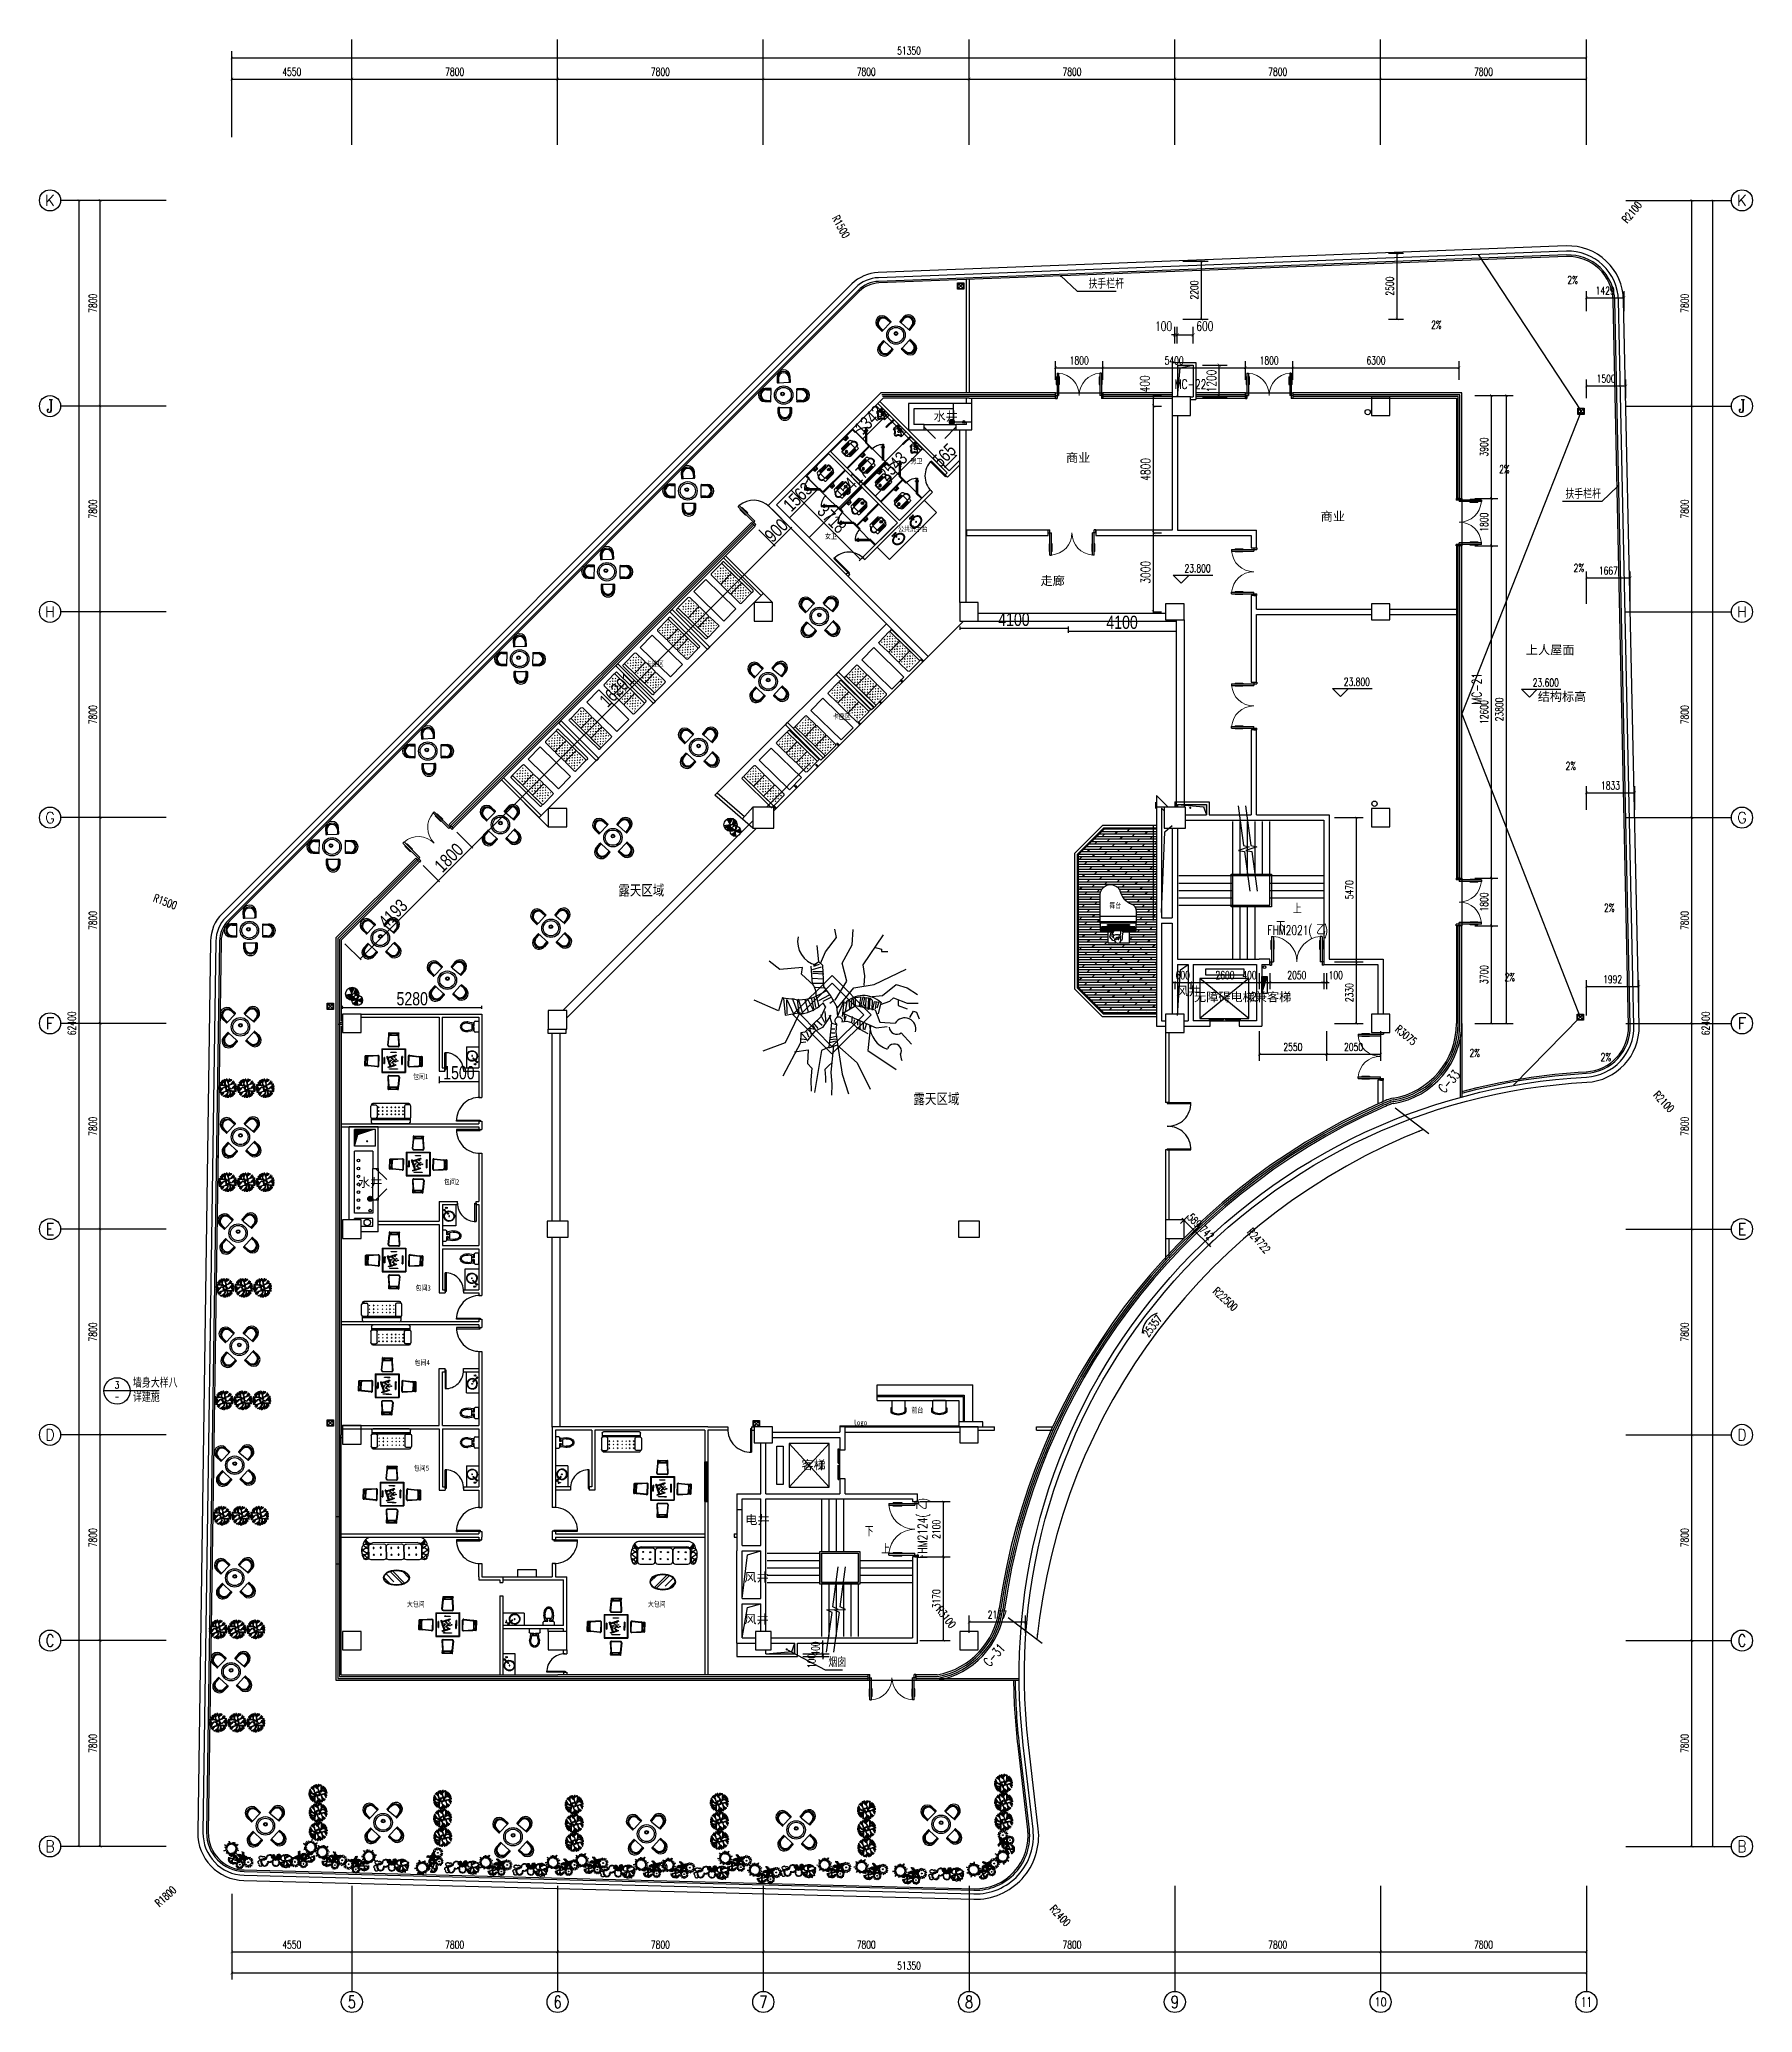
# Model space of a CAD drawing. Header units: millimetres. Extents: x 2680932 to 6187768, y 127588 to 383208.
# Drawn here: x 2880729 to 2945669, y 143210 to 218010 of the extents above; entities that cross this region are included whole.
import ezdxf
from ezdxf.enums import TextEntityAlignment as Align

# ---------------------------------------------------------------- set-up
doc = ezdxf.new("R2010")
doc.units = ezdxf.units.MM
doc.header["$LTSCALE"] = 20
for name, color, linetype in [('3', 3, 'Continuous'), ('AXIS', 3, 'Continuous'), ('AXIS_TEXT', 7, 'Continuous'), ('COLUMN', 9, 'Continuous'), ('CURTWALL', 4, 'Continuous'), ('DIM_ELEV', 3, 'Continuous'), ('DIM_IDEN', 3, 'Continuous'), ('DIM_LEAD', 3, 'Continuous'), ('DIM_SYMB', 3, 'Continuous'), ('EQUIP_地漏', 7, 'Continuous'), ('EQUIP_消火栓', 1, 'Continuous'), ('EVTR', 2, 'Continuous'), ('FF-DOOR', 5, 'Continuous'), ('FF-LVTRY洁具', 4, 'Continuous'), ('LAYER1', 6, 'Continuous'), ('PUB_DIM', 3, 'Continuous'), ('PUB_TEXT', 41, 'Continuous'), ('STAIR', 2, 'Continuous'), ('VPIPE-喷淋', 6, 'Continuous'), ('VPIPE-废水', 31, 'Continuous'), ('VPIPE-消防', 1, 'Continuous'), ('WALL', 3, 'Continuous'), ('WINDOW', 4, 'Continuous'), ('WINDOW_TEXT', 183, 'Continuous'), ('家具', 3, 'Continuous'), ('家具内线', 36, 'Continuous'), ('家具外线', 255, 'Continuous'), ('屋面排水', 210, 'Continuous'), ('标注', 6, 'Continuous'), ('细线', 8, 'Continuous'), ('装饰一', 201, 'Continuous'), ('门窗', 73, 'Continuous'), ('阳台栏杆', 149, 'Continuous')]:
    doc.layers.add(name, color=color, linetype=linetype)
doc.layers.add('红', color=1, linetype='Continuous', lineweight=13)
doc.styles.add('_TCH_AXIS', font='COMPLEX', dxfattribs={"bigfont": 'GBCBIG'})
doc.styles.add('_TCH_DIM', font='SIMPLEX', dxfattribs={"bigfont": 'GBCBIG'})
doc.styles.add('_TCH_DIM_T3', font='SIMPLEX', dxfattribs={"width": 0.705882, "bigfont": 'GBCBIG'})
doc.styles.add('_TCH_LABEL', font='COMPLEX', dxfattribs={"bigfont": 'GBCBIG'})
doc.styles.add('_TCH_WINDOW', font='SIMPLEX', dxfattribs={"bigfont": 'GBCBIG'})
doc.styles.add('COMPLEX', font='complex')
doc.styles.add('DIM_FONT', font='simplex.shx', dxfattribs={"width": 0.8})
doc.styles.get("Standard").update_dxf_attribs({"font": '', "width": 0.8})
doc.styles.add('样式 2', font='', dxfattribs={"height": 120})
doc.styles.get('Standard').set_extended_font_data('YouYuan')
doc.styles.get('样式 2').set_extended_font_data('SimSun')
doc.dimstyles.new('_TCH_ARCH&&100', dxfattribs={"dimtxt": 297.5, "dimasz": 100, "dimexe": 250, "dimexo": 300, "dimgap": 126.25, "dimtad": 1, "dimdec": 0, "dimzin": 0, "dimdsep": 46, "dimtxsty": '_TCH_DIM_T3', "dimblk": 'ARCHTICK', "dimcen": 0.09, "dimclrt": 7, "dimazin": 2, "dimtfac": 1, "dimtdec": 0, "dimtix": 1, "dimtmove": 2, "dimatfit": 3, "dimfxl": 1, "dimtolj": 1, "dimtzin": 0, "dimarcsym": 0})
doc.dimstyles.new('_TCH_ARCH&&120', dxfattribs={"dimtxt": 357, "dimasz": 120, "dimexe": 300, "dimexo": 360, "dimgap": 120, "dimtad": 1, "dimdec": 0, "dimzin": 0, "dimdsep": 46, "dimtxsty": '_TCH_DIM_T3', "dimblk": 'ARCHTICK', "dimcen": 0.09, "dimclrt": 7, "dimazin": 2, "dimtfac": 1, "dimtdec": 0, "dimtix": 1, "dimtmove": 2, "dimatfit": 3, "dimfxl": 1, "dimtolj": 1, "dimtzin": 0, "dimarcsym": 0})
doc.dimstyles.new('平面图', dxfattribs={"dimscale": 100, "dimtxt": 5, "dimasz": 0.5, "dimexe": 0.6, "dimexo": 2, "dimgap": 0.8, "dimtad": 1, "dimdec": 0, "dimtxsty": 'Standard', "dimblk": 'ARCHTICK', "dimcen": 2.5, "dimclrd": 1, "dimclre": 1, "dimclrt": 2, "dimadec": 0, "dimazin": 0, "dimtfac": 1, "dimtdec": 0, "dimtix": 1, "dimtmove": 2, "dimatfit": 3, "dimfxl": 0.6, "dimarcsym": 0})

msp = doc.modelspace()

# ---------------------------------------------------------------- texts
at = {"char_height": 200, "attachment_point": 7}
for s, insert in [('{\\fSimSun|b0|i0|c134|p2;前台}', (2913785.7, 165925.6)), ('{\\fSimSun|b0|i0|c134|p2;logo}', (2911584.8, 165409.9))]:
    msp.add_mtext_dynamic_manual_height_columns(s, width=1310.991, gutter_width=12.5, heights=[0], dxfattribs=dict(at, insert=insert))
at = {"layer": 'PUB_DIM', "color": 7, "style": '_TCH_DIM', "width": 0.705882}
for s, rotation, p in [('R2100', 50.710693, (2940922.1, 211017.8)), ('R1500', 298.941995, (2910760.7, 211240.2)), ('R1500', 339.196116, (2885019, 185344.9)), ('R3075', 320.055644, (2932090.5, 180437.5)), ('R2100', 313.189863, (2941888.5, 177969.8)), ('R24722', 310.882291, (2926483.8, 172785.3)), ('R22500', 317.012362, (2925182.8, 170521.2)), ('25357', 52.824468, (2922767, 168789.4)), ('R3100', 307.866791, (2914697.9, 158465)), ('R1800', 42.623427, (2885276.5, 147195.2)), ('R2400', 313.229562, (2919004.5, 147113))]:
    msp.add_text(s, height=297.5, rotation=rotation, dxfattribs=at).set_placement(p)
at = {"layer": 'PUB_TEXT', "style": '_TCH_DIM'}
for s, height, p in [('扶手栏杆', 337.59, (2920492.7, 208569)), ('扶手栏杆', 337.59, (2938574.4, 200601)), ('上', 337.6, (2928237.9, 184871.2)), ('下', 337.6, (2927611.9, 184202.8)), ('墙身大样八', 337.59, (2884273.6, 166905.3)), ('详建施', 337.59, (2884273.6, 166356.5)), ('下', 337.6, (2912011.9, 161267)), ('上', 337.6, (2912637.9, 160598.6)), ('烟囱', 337.59, (2910637.1, 156309.1))]:
    msp.add_text(s, height=height, dxfattribs=at).set_placement(p)
at = {"layer": 'PUB_TEXT', "style": '_TCH_DIM', "width": 0.705882}
for s, p in [('2%', (2938647.3, 208741.2)), ('2%', (2933486, 207045.7)), ('2%', (2936063.2, 201569.4)), ('23.800', (2924136.9, 197808.1)), ('2%', (2938886, 197827.5)), ('23.800', (2930173.9, 193509.7)), ('23.600', (2937335.5, 193480.2)), ('2%', (2938581.7, 190321.3)), ('2%', (2940039.8, 184942.6)), ('2%', (2936267.3, 182314.4)), ('2%', (2934940, 179437.1)), ('2%', (2939909.6, 179279.5))]:
    msp.add_text(s, height=297.5, dxfattribs=at).set_placement(p)
at = {"layer": 'PUB_TEXT'}
for s, height, p in [('水井', 337.59, (2914622.9, 203559.5)), ('商业', 337.59, (2919643.8, 201987)), ('商业', 337.59, (2929299, 199761.5)), ('走廊', 337.59, (2918677.4, 197323.9)), ('上人屋面', 337.59, (2937075.2, 194700.2)), ('结构标高', 337.59, (2937525.2, 192930.4)), ('风井', 337.59, (2923821.8, 181768.8)), ('无障碍电梯兼客梯', 337.59, (2924498.2, 181543.7)), ('-2', 350, (2926464.2, 181543.7)), ('水井', 337.59, (2892804, 174506.1)), ('客梯', 337.59, (2909614.2, 163800.3)), ('-1', 350, (2910105.7, 163800.3)), ('电井', 337.59, (2907484.6, 161724.1)), ('风井', 337.59, (2907451, 159546.6)), ('风井', 337.59, (2907451, 157956))]:
    msp.add_text(s, height=height, dxfattribs=at).set_placement(p)
at = {"layer": 'PUB_TEXT', "style": '_TCH_LABEL'}
msp.add_text('3', height=261, dxfattribs=at).set_placement((2883581.6, 166870.5), (2883755.6, 166870.5), align=Align.FIT)
at = {"layer": 'PUB_TEXT', "style": '_TCH_LABEL', "width": 0.777778}
msp.add_text('-', height=261, dxfattribs=at).set_placement((2883581.6, 166424.4), (2883755.6, 166424.4), align=Align.FIT)
at = {"layer": 'WINDOW_TEXT', "style": '_TCH_WINDOW', "width": 0.705882}
for s, p in [('MC-22', (2923765, 204760.3)), ('FHM2021(', (2927280.1, 184062.9)), (')', (2929423, 184062.9))]:
    msp.add_text(s, height=357, dxfattribs=at).set_placement(p)
for s, rotation, p in [('MC-21', 90, (2935390.8, 192794.6)), ('C-33', 47.891779, (2933986, 178042.5)), (')', 90, (2914380, 162559.3)), ('FHM2124(', 90, (2914380, 160416.5)), ('C-31', 48.98247, (2916748.8, 156292.2))]:
    msp.add_text(s, height=357, rotation=rotation, dxfattribs=at).set_placement(p)
at = {"layer": 'WINDOW_TEXT', "style": '_TCH_WINDOW'}
msp.add_text('乙', height=405.1, dxfattribs=at).set_placement((2929128.1, 184062.9))
msp.add_text('乙', height=405.1, rotation=90, dxfattribs=at).set_placement((2914380, 162264.5))
at = {"layer": '门窗', "color": 36, "linetype": 'Continuous', "ltscale": 40, "width": 2700, "attachment_point": 7}
for s, insert, char_height in [('{\\fSimSun|b0|i0|c134|p54;\\C7;男卫}', (2913748.5, 201905.8), 200), ('{\\fSimSun|b0|i0|c134|p54;\\C7;女卫}', (2910510.8, 199055.2), 200), ('{\\fSimSun|b0|i0|c134|p54;\\C7;公共洗手台}', (2913277.1, 199331.7), 200), ('{\\fSimSun|b0|i0|c134|p54;\\C7;卡座区}', (2903723.5, 194222.7), 200), ('{\\fSimSun|b0|i0|c134|p54;\\C7;卡座区}', (2910806.5, 192218.3), 200), ('{\\fSimSun|b0|i0|c134|p54;\\C7;露天区域}', (2902673, 185515), 400), ('{\\fSimSun|b0|i0|c134|p54;\\C7;舞台}', (2921284.7, 185058.1), 200), ('{\\fSimSun|b0|i0|c134|p54;\\C7;包间1}', (2894891.3, 178574.6, -71.8), 200), ('{\\fSimSun|b0|i0|c134|p54;\\C7;露天区域}', (2913857.7, 177607.3), 400), ('{\\fSimSun|b0|i0|c134|p54;\\C7;包间2}', (2896064.1, 174577.6), 200), ('{\\fSimSun|b0|i0|c134|p54;\\C7;包间3}', (2894986, 170556), 200), ('{\\fSimSun|b0|i0|c134|p54;\\C7;包间4}', (2894950.1, 167733.3), 200), ('{\\fSimSun|b0|i0|c134|p54;\\C7;包间5}', (2894920.9, 163727.1), 200), ('{\\fSimSun|b0|i0|c134|p54;\\C7;大包间}', (2894658.5, 158569.8), 200), ('{\\fSimSun|b0|i0|c134|p54;\\C7;大包间}', (2903792.9, 158569.8), 200)]:
    msp.add_mtext(s, dxfattribs=dict(at, insert=insert, char_height=char_height))

# ---------------------------------------------------------------- blocks, each defined once
blk = doc.blocks.new('$TwtSys$00000434')
for p, q in [((-0.5, 0.5), (-0.5, -0.5)), ((-0.5, -0.5), (0.5, 0.5)), ((0.5, 0.5), (-0.5, 0.5)), ((0.5, -0.5), (0.5, 0.5)), ((-0.5, -0.5), (0.5, -0.5))]:
    blk.add_line(p, q)
blk.add_solid([(0.5, -0.5), (0.5, 0.5), (-0.5, -0.5)])
blk = doc.blocks.new('$TwtSys$00000141')
for p, q in [((-94, 8), (-10, 92)), ((-94, 8), (-10, 92)), ((-87, -35), (35, 87)), ((-87, -35), (35, 87)), ((-66, -66), (66, 66)), ((-66, -66), (66, 66)), ((-32, -87), (88, 33)), ((-32, -87), (88, 33)), ((11, -92), (92, -11)), ((11, -92), (92, -11))]:
    blk.add_line(p, q)
blk.add_circle((0, 0), 94)
blk.add_circle((0, 0), 94)
blk = doc.blocks.new('sfdhfgj')
at = {"layer": '屋面排水'}
for p, q in [((-60, 60), (60, -60)), ((-60, -60), (60, 60))]:
    blk.add_line(p, q, dxfattribs=at)
blk.add_lwpolyline([(-60, 60), (60, 60), (60, -60), (-60, -60)], close=True, dxfattribs=at)
blk.add_circle((0, 0), 50, dxfattribs=at)
blk = doc.blocks.new('_ArchTick')
at = {"color": 0, "linetype": 'ByBlock', "lineweight": -3, "const_width": 0.15}
blk.add_lwpolyline([(-0.5, -0.5), (0.5, 0.5)], dxfattribs=at)
blk = doc.blocks.new('*D28')
at = {"layer": 'Defpoints', "color": 0, "lineweight": -3, "transparency": 16777216}
for p in [(2924463, 206810), (2923863, 206129), (2924463, 206129)]:
    blk.add_point(p, dxfattribs=at)
at = {"layer": 'PUB_DIM', "color": 0, "lineweight": -2, "transparency": 16777216}
for p, q in [((2923863, 206489), (2923863, 207110)), ((2923863, 206810), (2924463, 206810)), ((2924463, 206489), (2924463, 207110))]:
    blk.add_line(p, q, dxfattribs=at)
at = {"layer": 'PUB_DIM', "color": 0, "lineweight": -2, "transparency": 16777216, "xscale": 120, "yscale": 120, "zscale": 120, "rotation": 180}
blk.add_blockref('_ArchTick', (2923863, 206810), dxfattribs=at)
at = {"layer": 'PUB_DIM', "color": 0, "lineweight": -2, "transparency": 16777216, "xscale": 120, "yscale": 120, "zscale": 120}
blk.add_blockref('_ArchTick', (2924463, 206810), dxfattribs=at)
at = {"layer": 'PUB_DIM', "color": 7, "transparency": 16777216, "insert": (2924907, 207140), "char_height": 357, "attachment_point": 5, "style": '_TCH_DIM_T3'}
blk.add_mtext('\\A1;600', dxfattribs=at)
blk = doc.blocks.new('*D29')
at = {"layer": 'Defpoints', "color": 0, "lineweight": -3, "transparency": 16777216}
for p in [(2923863, 206810), (2923763, 206129), (2923863, 206129)]:
    blk.add_point(p, dxfattribs=at)
at = {"layer": 'PUB_DIM', "color": 0, "lineweight": -2, "transparency": 16777216}
for p, q in [((2923763, 206810), (2923643, 206810)), ((2923763, 206489), (2923763, 207110)), ((2923763, 206810), (2923863, 206810)), ((2923863, 206489), (2923863, 207110)), ((2923863, 206810), (2923983, 206810))]:
    blk.add_line(p, q, dxfattribs=at)
at = {"layer": 'PUB_DIM', "color": 0, "lineweight": -2, "transparency": 16777216, "xscale": 120, "yscale": 120, "zscale": 120}
blk.add_blockref('_ArchTick', (2923763, 206810), dxfattribs=at)
at = {"layer": 'PUB_DIM', "color": 0, "lineweight": -2, "transparency": 16777216, "xscale": 120, "yscale": 120, "zscale": 120, "rotation": 180}
blk.add_blockref('_ArchTick', (2923863, 206810), dxfattribs=at)
at = {"layer": 'PUB_DIM', "color": 7, "transparency": 16777216, "insert": (2923343, 207140), "char_height": 357, "attachment_point": 5, "style": '_TCH_DIM_T3'}
blk.add_mtext('\\A1;100', dxfattribs=at)
blk = doc.blocks.new('*D30')
at = {"layer": 'Defpoints', "color": 0, "lineweight": -3, "transparency": 16777216}
for p in [(2924463, 205660), (2925452, 205660), (2924463, 204460)]:
    blk.add_point(p, dxfattribs=at)
at = {"layer": 'PUB_DIM', "color": 0, "lineweight": -2, "transparency": 16777216}
for p, q in [((2924823, 205660), (2925752, 205660)), ((2925452, 204460), (2925452, 205660)), ((2924823, 204460), (2925752, 204460))]:
    blk.add_line(p, q, dxfattribs=at)
at = {"layer": 'PUB_DIM', "color": 0, "lineweight": -2, "transparency": 16777216, "xscale": 120, "yscale": 120, "zscale": 120}
for p, rotation in [((2925452, 205660), 90), ((2925452, 204460), 270)]:
    blk.add_blockref('_ArchTick', p, dxfattribs=dict(at, rotation=rotation))
at = {"layer": 'PUB_DIM', "color": 7, "transparency": 16777216, "insert": (2925154, 205060), "char_height": 357, "attachment_point": 5, "rotation": 90, "style": '_TCH_DIM_T3'}
blk.add_mtext('\\A1;1200', dxfattribs=at)
blk = doc.blocks.new('*D31')
at = {"layer": 'Defpoints', "color": 0, "lineweight": -3, "transparency": 16777216}
for p in [(2909369, 156810), (2909369, 156710), (2910421, 156810)]:
    blk.add_point(p, dxfattribs=at)
at = {"layer": 'PUB_DIM', "color": 0, "lineweight": -2, "transparency": 16777216}
for p, q in [((2909669, 156810), (2910671, 156810)), ((2909669, 156710), (2910671, 156710)), ((2910421, 156810), (2910421, 156910)), ((2910421, 156710), (2910421, 156810)), ((2910421, 156710), (2910421, 156610))]:
    blk.add_line(p, q, dxfattribs=at)
at = {"layer": 'PUB_DIM', "color": 0, "lineweight": -2, "transparency": 16777216, "xscale": 100, "yscale": 100, "zscale": 100}
for p, rotation in [((2910421, 156810), 270), ((2910421, 156710), 90)]:
    blk.add_blockref('_ArchTick', p, dxfattribs=dict(at, rotation=rotation))
at = {"layer": 'PUB_DIM', "color": 7, "transparency": 16777216, "insert": (2909994, 156535), "char_height": 297.5, "attachment_point": 5, "rotation": 90, "style": '_TCH_DIM_T3'}
blk.add_mtext('\\A1;100', dxfattribs=at)
blk = doc.blocks.new('*D32')
at = {"layer": 'Defpoints', "color": 0, "lineweight": -3, "transparency": 16777216}
for p in [(2909369, 157210), (2910421, 157210), (2909369, 156810)]:
    blk.add_point(p, dxfattribs=at)
at = {"layer": 'PUB_DIM', "color": 0, "lineweight": -2, "transparency": 16777216}
for p, q in [((2909669, 157210), (2910671, 157210)), ((2910421, 157210), (2910421, 157310)), ((2910421, 156810), (2910421, 157210)), ((2909669, 156810), (2910671, 156810)), ((2910421, 156810), (2910421, 156710))]:
    blk.add_line(p, q, dxfattribs=at)
at = {"layer": 'PUB_DIM', "color": 0, "lineweight": -2, "transparency": 16777216, "xscale": 100, "yscale": 100, "zscale": 100}
for p, rotation in [((2910421, 157210), 270), ((2910421, 156810), 90)]:
    blk.add_blockref('_ArchTick', p, dxfattribs=dict(at, rotation=rotation))
at = {"layer": 'PUB_DIM', "color": 7, "transparency": 16777216, "insert": (2910146, 157010), "char_height": 297.5, "attachment_point": 5, "rotation": 90, "style": '_TCH_DIM_T3'}
blk.add_mtext('\\A1;400', dxfattribs=at)
blk = doc.blocks.new('*D33')
at = {"layer": 'Defpoints', "color": 0, "lineweight": -3, "transparency": 16777216}
for p in [(2922571, 199310), (2922959, 199310), (2922571, 196310)]:
    blk.add_point(p, dxfattribs=at)
at = {"layer": 'PUB_DIM', "color": 0, "lineweight": -2, "transparency": 16777216}
for p, q in [((2922931, 199310), (2923259, 199310)), ((2922959, 196310), (2922959, 199310)), ((2922931, 196310), (2923259, 196310))]:
    blk.add_line(p, q, dxfattribs=at)
at = {"layer": 'PUB_DIM', "color": 0, "lineweight": -2, "transparency": 16777216, "xscale": 120, "yscale": 120, "zscale": 120}
for p, rotation in [((2922959, 199310), 90), ((2922959, 196310), 270)]:
    blk.add_blockref('_ArchTick', p, dxfattribs=dict(at, rotation=rotation))
at = {"layer": 'PUB_DIM', "color": 7, "transparency": 16777216, "insert": (2922661, 197810), "char_height": 357, "attachment_point": 5, "rotation": 90, "style": '_TCH_DIM_T3'}
blk.add_mtext('\\A1;3000', dxfattribs=at)
blk = doc.blocks.new('*D34')
at = {"layer": 'Defpoints', "color": 0, "lineweight": -3, "transparency": 16777216}
for p in [(2922571, 204110), (2922959, 204110), (2922571, 199310)]:
    blk.add_point(p, dxfattribs=at)
at = {"layer": 'PUB_DIM', "color": 0, "lineweight": -2, "transparency": 16777216}
for p, q in [((2922931, 204110), (2923259, 204110)), ((2922959, 199310), (2922959, 204110)), ((2922931, 199310), (2923259, 199310))]:
    blk.add_line(p, q, dxfattribs=at)
at = {"layer": 'PUB_DIM', "color": 0, "lineweight": -2, "transparency": 16777216, "xscale": 120, "yscale": 120, "zscale": 120}
for p, rotation in [((2922959, 204110), 90), ((2922959, 199310), 270)]:
    blk.add_blockref('_ArchTick', p, dxfattribs=dict(at, rotation=rotation))
at = {"layer": 'PUB_DIM', "color": 7, "transparency": 16777216, "insert": (2922661, 201710), "char_height": 357, "attachment_point": 5, "rotation": 90, "style": '_TCH_DIM_T3'}
blk.add_mtext('\\A1;4800', dxfattribs=at)
blk = doc.blocks.new('*D35')
at = {"layer": 'Defpoints', "color": 0, "lineweight": -3, "transparency": 16777216}
for p in [(2922571, 204510), (2922959, 204510), (2922571, 204110)]:
    blk.add_point(p, dxfattribs=at)
at = {"layer": 'PUB_DIM', "color": 0, "lineweight": -2, "transparency": 16777216}
for p, q in [((2922931, 204510), (2923259, 204510)), ((2922959, 204110), (2922959, 204510)), ((2922931, 204110), (2923259, 204110))]:
    blk.add_line(p, q, dxfattribs=at)
at = {"layer": 'PUB_DIM', "color": 0, "lineweight": -2, "transparency": 16777216, "xscale": 120, "yscale": 120, "zscale": 120}
for p, rotation in [((2922959, 204510), 90), ((2922959, 204110), 270)]:
    blk.add_blockref('_ArchTick', p, dxfattribs=dict(at, rotation=rotation))
at = {"layer": 'PUB_DIM', "color": 7, "transparency": 16777216, "insert": (2922629, 204954), "char_height": 357, "attachment_point": 5, "rotation": 90, "style": '_TCH_DIM_T3'}
blk.add_mtext('\\A1;400', dxfattribs=at)
blk = doc.blocks.new('$DorLib2D$00000011')
at = {"lineweight": 13}
for p, q in [((-0.483, 0.396), (-0.483, 0.235)), ((-0.417, 0.396), (-0.417, 0.235)), ((0.417, 0.396), (0.417, 0.235)), ((0.483, 0.396), (0.483, 0.235))]:
    blk.add_line(p, q, dxfattribs=at)
for p, q in [((-0.483, 0.396), (-0.467, 0.396)), ((-0.467, 0.471), (-0.467, -0.062)), ((-0.467, 0.471), (-0.433, 0.471)), ((-0.433, 0.471), (-0.433, 0.004)), ((-0.417, 0.396), (-0.433, 0.396)), ((0.417, 0.396), (0.433, 0.396)), ((0.433, 0.471), (0.433, 0.004)), ((0.467, 0.471), (0.433, 0.471)), ((0.467, 0.471), (0.467, -0.062)), ((0.483, 0.396), (0.467, 0.396)), ((-0.5, 0.004), (-0.433, 0.004)), ((-0.5, 0.004), (-0.5, -0.062)), ((-0.483, 0.235), (-0.467, 0.235)), ((-0.417, 0.235), (-0.433, 0.235)), ((0.417, 0.235), (0.433, 0.235)), ((0.5, 0.004), (0.433, 0.004)), ((0.483, 0.235), (0.467, 0.235)), ((0.5, 0.004), (0.5, -0.062)), ((-0.5, -0.062), (-0.467, -0.062)), ((0.5, -0.062), (0.467, -0.062))]:
    blk.add_line(p, q)
for centre, start, end in [((-0.467, 0.004), 0, 85.904), ((0.467, 0.004), 94.096, 180)]:
    blk.add_arc(centre, 0.467, start, end, dxfattribs=at)
blk = doc.blocks.new('*D36')
at = {"layer": 'Defpoints', "color": 0, "lineweight": -3, "transparency": 16777216}
for p in [(2921044, 205564), (2919244, 204810), (2921044, 204810)]:
    blk.add_point(p, dxfattribs=at)
at = {"layer": 'PUB_DIM', "color": 0, "lineweight": -2, "transparency": 16777216}
for p, q in [((2919244, 205110), (2919244, 205814)), ((2921044, 205110), (2921044, 205814)), ((2919244, 205564), (2921044, 205564))]:
    blk.add_line(p, q, dxfattribs=at)
at = {"layer": 'PUB_DIM', "color": 0, "lineweight": -2, "transparency": 16777216, "xscale": 100, "yscale": 100, "zscale": 100, "rotation": 180}
blk.add_blockref('_ArchTick', (2919244, 205564), dxfattribs=at)
at = {"layer": 'PUB_DIM', "color": 0, "lineweight": -2, "transparency": 16777216, "xscale": 100, "yscale": 100, "zscale": 100}
blk.add_blockref('_ArchTick', (2921044, 205564), dxfattribs=at)
at = {"layer": 'PUB_DIM', "color": 7, "transparency": 16777216, "insert": (2920144, 205839), "char_height": 297.5, "attachment_point": 5, "style": '_TCH_DIM_T3'}
blk.add_mtext('\\A1;1800', dxfattribs=at)
blk = doc.blocks.new('*D37')
at = {"layer": 'Defpoints', "color": 0, "lineweight": -3, "transparency": 16777216}
for p in [(2926444, 205564), (2921044, 204810), (2926444, 204810)]:
    blk.add_point(p, dxfattribs=at)
at = {"layer": 'PUB_DIM', "color": 0, "lineweight": -2, "transparency": 16777216}
for p, q in [((2921044, 205110), (2921044, 205814)), ((2926444, 205110), (2926444, 205814)), ((2921044, 205564), (2926444, 205564))]:
    blk.add_line(p, q, dxfattribs=at)
at = {"layer": 'PUB_DIM', "color": 0, "lineweight": -2, "transparency": 16777216, "xscale": 100, "yscale": 100, "zscale": 100, "rotation": 180}
blk.add_blockref('_ArchTick', (2921044, 205564), dxfattribs=at)
at = {"layer": 'PUB_DIM', "color": 0, "lineweight": -2, "transparency": 16777216, "xscale": 100, "yscale": 100, "zscale": 100}
blk.add_blockref('_ArchTick', (2926444, 205564), dxfattribs=at)
at = {"layer": 'PUB_DIM', "color": 7, "transparency": 16777216, "insert": (2923744, 205839), "char_height": 297.5, "attachment_point": 5, "style": '_TCH_DIM_T3'}
blk.add_mtext('\\A1;5400', dxfattribs=at)
blk = doc.blocks.new('*D38')
at = {"layer": 'Defpoints', "color": 0, "lineweight": -3, "transparency": 16777216}
for p in [(2928244, 205564), (2926444, 204810), (2928244, 204810)]:
    blk.add_point(p, dxfattribs=at)
at = {"layer": 'PUB_DIM', "color": 0, "lineweight": -2, "transparency": 16777216}
for p, q in [((2926444, 205110), (2926444, 205814)), ((2928244, 205110), (2928244, 205814)), ((2926444, 205564), (2928244, 205564))]:
    blk.add_line(p, q, dxfattribs=at)
at = {"layer": 'PUB_DIM', "color": 0, "lineweight": -2, "transparency": 16777216, "xscale": 100, "yscale": 100, "zscale": 100, "rotation": 180}
blk.add_blockref('_ArchTick', (2926444, 205564), dxfattribs=at)
at = {"layer": 'PUB_DIM', "color": 0, "lineweight": -2, "transparency": 16777216, "xscale": 100, "yscale": 100, "zscale": 100}
blk.add_blockref('_ArchTick', (2928244, 205564), dxfattribs=at)
at = {"layer": 'PUB_DIM', "color": 7, "transparency": 16777216, "insert": (2927344, 205839), "char_height": 297.5, "attachment_point": 5, "style": '_TCH_DIM_T3'}
blk.add_mtext('\\A1;1800', dxfattribs=at)
blk = doc.blocks.new('*D39')
at = {"layer": 'Defpoints', "color": 0, "lineweight": -3, "transparency": 16777216}
for p in [(2934544, 205564), (2928244, 204810), (2934544, 204810)]:
    blk.add_point(p, dxfattribs=at)
at = {"layer": 'PUB_DIM', "color": 0, "lineweight": -2, "transparency": 16777216}
for p, q in [((2928244, 205110), (2928244, 205814)), ((2934544, 205110), (2934544, 205814)), ((2928244, 205564), (2934544, 205564))]:
    blk.add_line(p, q, dxfattribs=at)
at = {"layer": 'PUB_DIM', "color": 0, "lineweight": -2, "transparency": 16777216, "xscale": 100, "yscale": 100, "zscale": 100, "rotation": 180}
blk.add_blockref('_ArchTick', (2928244, 205564), dxfattribs=at)
at = {"layer": 'PUB_DIM', "color": 0, "lineweight": -2, "transparency": 16777216, "xscale": 100, "yscale": 100, "zscale": 100}
blk.add_blockref('_ArchTick', (2934544, 205564), dxfattribs=at)
at = {"layer": 'PUB_DIM', "color": 7, "transparency": 16777216, "insert": (2931394, 205839), "char_height": 297.5, "attachment_point": 5, "style": '_TCH_DIM_T3'}
blk.add_mtext('\\A1;6300', dxfattribs=at)
blk = doc.blocks.new('*D40')
at = {"layer": 'Defpoints', "color": 0, "lineweight": -3, "transparency": 16777216}
for p in [(2934844, 204510), (2935767, 204510), (2934844, 200610)]:
    blk.add_point(p, dxfattribs=at)
at = {"layer": 'PUB_DIM', "color": 0, "lineweight": -2, "transparency": 16777216}
for p, q in [((2935144, 204510), (2936017, 204510)), ((2935767, 200610), (2935767, 204510)), ((2935144, 200610), (2936017, 200610))]:
    blk.add_line(p, q, dxfattribs=at)
at = {"layer": 'PUB_DIM', "color": 0, "lineweight": -2, "transparency": 16777216, "xscale": 100, "yscale": 100, "zscale": 100}
for p, rotation in [((2935767, 204510), 90), ((2935767, 200610), 270)]:
    blk.add_blockref('_ArchTick', p, dxfattribs=dict(at, rotation=rotation))
at = {"layer": 'PUB_DIM', "color": 7, "transparency": 16777216, "insert": (2935492, 202560), "char_height": 297.5, "attachment_point": 5, "rotation": 90, "style": '_TCH_DIM_T3'}
blk.add_mtext('\\A1;3900', dxfattribs=at)
blk = doc.blocks.new('*D41')
at = {"layer": 'Defpoints', "color": 0, "lineweight": -3, "transparency": 16777216}
for p in [(2934844, 200610), (2935767, 200610), (2934844, 198810)]:
    blk.add_point(p, dxfattribs=at)
at = {"layer": 'PUB_DIM', "color": 0, "lineweight": -2, "transparency": 16777216}
for p, q in [((2935144, 200610), (2936017, 200610)), ((2935767, 198810), (2935767, 200610)), ((2935144, 198810), (2936017, 198810))]:
    blk.add_line(p, q, dxfattribs=at)
at = {"layer": 'PUB_DIM', "color": 0, "lineweight": -2, "transparency": 16777216, "xscale": 100, "yscale": 100, "zscale": 100}
for p, rotation in [((2935767, 200610), 90), ((2935767, 198810), 270)]:
    blk.add_blockref('_ArchTick', p, dxfattribs=dict(at, rotation=rotation))
at = {"layer": 'PUB_DIM', "color": 7, "transparency": 16777216, "insert": (2935492, 199710), "char_height": 297.5, "attachment_point": 5, "rotation": 90, "style": '_TCH_DIM_T3'}
blk.add_mtext('\\A1;1800', dxfattribs=at)
blk = doc.blocks.new('*D42')
at = {"layer": 'Defpoints', "color": 0, "lineweight": -3, "transparency": 16777216}
for p in [(2934844, 198810), (2935767, 198810), (2934844, 186210)]:
    blk.add_point(p, dxfattribs=at)
at = {"layer": 'PUB_DIM', "color": 0, "lineweight": -2, "transparency": 16777216}
for p, q in [((2935144, 198810), (2936017, 198810)), ((2935767, 186210), (2935767, 198810)), ((2935144, 186210), (2936017, 186210))]:
    blk.add_line(p, q, dxfattribs=at)
at = {"layer": 'PUB_DIM', "color": 0, "lineweight": -2, "transparency": 16777216, "xscale": 100, "yscale": 100, "zscale": 100}
for p, rotation in [((2935767, 198810), 90), ((2935767, 186210), 270)]:
    blk.add_blockref('_ArchTick', p, dxfattribs=dict(at, rotation=rotation))
at = {"layer": 'PUB_DIM', "color": 7, "transparency": 16777216, "insert": (2935492, 192510), "char_height": 297.5, "attachment_point": 5, "rotation": 90, "style": '_TCH_DIM_T3'}
blk.add_mtext('\\A1;12600', dxfattribs=at)
blk = doc.blocks.new('*D43')
at = {"layer": 'Defpoints', "color": 0, "lineweight": -3, "transparency": 16777216}
for p in [(2934844, 186210), (2935767, 186210), (2934844, 184410)]:
    blk.add_point(p, dxfattribs=at)
at = {"layer": 'PUB_DIM', "color": 0, "lineweight": -2, "transparency": 16777216}
for p, q in [((2935144, 186210), (2936017, 186210)), ((2935767, 184410), (2935767, 186210)), ((2935144, 184410), (2936017, 184410))]:
    blk.add_line(p, q, dxfattribs=at)
at = {"layer": 'PUB_DIM', "color": 0, "lineweight": -2, "transparency": 16777216, "xscale": 100, "yscale": 100, "zscale": 100}
for p, rotation in [((2935767, 186210), 90), ((2935767, 184410), 270)]:
    blk.add_blockref('_ArchTick', p, dxfattribs=dict(at, rotation=rotation))
at = {"layer": 'PUB_DIM', "color": 7, "transparency": 16777216, "insert": (2935492, 185310), "char_height": 297.5, "attachment_point": 5, "rotation": 90, "style": '_TCH_DIM_T3'}
blk.add_mtext('\\A1;1800', dxfattribs=at)
blk = doc.blocks.new('*D44')
at = {"layer": 'Defpoints', "color": 0, "lineweight": -3, "transparency": 16777216}
for p in [(2934844, 184410), (2935767, 184410), (2934844, 180710)]:
    blk.add_point(p, dxfattribs=at)
at = {"layer": 'PUB_DIM', "color": 0, "lineweight": -2, "transparency": 16777216}
for p, q in [((2935144, 184410), (2936017, 184410)), ((2935767, 180710), (2935767, 184410)), ((2935144, 180710), (2936017, 180710))]:
    blk.add_line(p, q, dxfattribs=at)
at = {"layer": 'PUB_DIM', "color": 0, "lineweight": -2, "transparency": 16777216, "xscale": 100, "yscale": 100, "zscale": 100}
for p, rotation in [((2935767, 184410), 90), ((2935767, 180710), 270)]:
    blk.add_blockref('_ArchTick', p, dxfattribs=dict(at, rotation=rotation))
at = {"layer": 'PUB_DIM', "color": 7, "transparency": 16777216, "insert": (2935492, 182560), "char_height": 297.5, "attachment_point": 5, "rotation": 90, "style": '_TCH_DIM_T3'}
blk.add_mtext('\\A1;3700', dxfattribs=at)
blk = doc.blocks.new('*D45')
at = {"layer": 'Defpoints', "color": 0, "lineweight": -3, "transparency": 16777216}
for p in [(2934844, 204510), (2936347, 204510), (2934844, 180710)]:
    blk.add_point(p, dxfattribs=at)
at = {"layer": 'PUB_DIM', "color": 0, "lineweight": -2, "transparency": 16777216}
for p, q in [((2935144, 204510), (2936597, 204510)), ((2936347, 180710), (2936347, 204510)), ((2935144, 180710), (2936597, 180710))]:
    blk.add_line(p, q, dxfattribs=at)
at = {"layer": 'PUB_DIM', "color": 0, "lineweight": -2, "transparency": 16777216, "xscale": 100, "yscale": 100, "zscale": 100}
for p, rotation in [((2936347, 204510), 90), ((2936347, 180710), 270)]:
    blk.add_blockref('_ArchTick', p, dxfattribs=dict(at, rotation=rotation))
at = {"layer": 'PUB_DIM', "color": 7, "transparency": 16777216, "insert": (2936072, 192610), "char_height": 297.5, "attachment_point": 5, "rotation": 90, "style": '_TCH_DIM_T3'}
blk.add_mtext('\\A1;23800', dxfattribs=at)
blk = doc.blocks.new('*D46')
at = {"layer": 'Defpoints', "color": 0, "lineweight": -3, "transparency": 16777216}
for p in [(2913796, 160480), (2915003, 160480), (2913796, 157310)]:
    blk.add_point(p, dxfattribs=at)
at = {"layer": 'PUB_DIM', "color": 0, "lineweight": -2, "transparency": 16777216}
for p, q in [((2914096, 160480), (2915253, 160480)), ((2915003, 157310), (2915003, 160480)), ((2914096, 157310), (2915253, 157310))]:
    blk.add_line(p, q, dxfattribs=at)
at = {"layer": 'PUB_DIM', "color": 0, "lineweight": -2, "transparency": 16777216, "xscale": 100, "yscale": 100, "zscale": 100}
for p, rotation in [((2915003, 160480), 90), ((2915003, 157310), 270)]:
    blk.add_blockref('_ArchTick', p, dxfattribs=dict(at, rotation=rotation))
at = {"layer": 'PUB_DIM', "color": 7, "transparency": 16777216, "insert": (2914728, 158895), "char_height": 297.5, "attachment_point": 5, "rotation": 90, "style": '_TCH_DIM_T3'}
blk.add_mtext('\\A1;3170', dxfattribs=at)
blk = doc.blocks.new('*D47')
at = {"layer": 'Defpoints', "color": 0, "lineweight": -3, "transparency": 16777216}
for p in [(2913796, 162580), (2915003, 162580), (2913796, 160480)]:
    blk.add_point(p, dxfattribs=at)
at = {"layer": 'PUB_DIM', "color": 0, "lineweight": -2, "transparency": 16777216}
for p, q in [((2914096, 162580), (2915253, 162580)), ((2915003, 160480), (2915003, 162580)), ((2914096, 160480), (2915253, 160480))]:
    blk.add_line(p, q, dxfattribs=at)
at = {"layer": 'PUB_DIM', "color": 0, "lineweight": -2, "transparency": 16777216, "xscale": 100, "yscale": 100, "zscale": 100}
for p, rotation in [((2915003, 162580), 90), ((2915003, 160480), 270)]:
    blk.add_blockref('_ArchTick', p, dxfattribs=dict(at, rotation=rotation))
at = {"layer": 'PUB_DIM', "color": 7, "transparency": 16777216, "insert": (2914728, 161530), "char_height": 297.5, "attachment_point": 5, "rotation": 90, "style": '_TCH_DIM_T3'}
blk.add_mtext('\\A1;2100', dxfattribs=at)
blk = doc.blocks.new('*D48')
at = {"layer": 'Defpoints', "color": 0, "lineweight": -3, "transparency": 16777216}
for p in [(2941202, 189451), (2939369, 188510), (2941202, 188510)]:
    blk.add_point(p, dxfattribs=at)
at = {"layer": 'PUB_DIM', "color": 0, "lineweight": -2, "transparency": 16777216}
for p, q in [((2939369, 188810), (2939369, 189701)), ((2939369, 189451), (2941202, 189451)), ((2941202, 188810), (2941202, 189701))]:
    blk.add_line(p, q, dxfattribs=at)
at = {"layer": 'PUB_DIM', "color": 0, "lineweight": -2, "transparency": 16777216, "xscale": 100, "yscale": 100, "zscale": 100, "rotation": 180}
blk.add_blockref('_ArchTick', (2939369, 189451), dxfattribs=at)
at = {"layer": 'PUB_DIM', "color": 0, "lineweight": -2, "transparency": 16777216, "xscale": 100, "yscale": 100, "zscale": 100}
blk.add_blockref('_ArchTick', (2941202, 189451), dxfattribs=at)
at = {"layer": 'PUB_DIM', "color": 7, "transparency": 16777216, "insert": (2940285, 189726), "char_height": 297.5, "attachment_point": 5, "style": '_TCH_DIM_T3'}
blk.add_mtext('\\A1;1833', dxfattribs=at)
blk = doc.blocks.new('*D49')
at = {"layer": 'Defpoints', "color": 0, "lineweight": -3, "transparency": 16777216}
for p in [(2941035, 197596), (2939369, 196310), (2941035, 196310)]:
    blk.add_point(p, dxfattribs=at)
at = {"layer": 'PUB_DIM', "color": 0, "lineweight": -2, "transparency": 16777216}
for p, q in [((2939369, 196610), (2939369, 197846)), ((2939369, 197596), (2941035, 197596)), ((2941035, 196610), (2941035, 197846))]:
    blk.add_line(p, q, dxfattribs=at)
at = {"layer": 'PUB_DIM', "color": 0, "lineweight": -2, "transparency": 16777216, "xscale": 100, "yscale": 100, "zscale": 100, "rotation": 180}
blk.add_blockref('_ArchTick', (2939369, 197596), dxfattribs=at)
at = {"layer": 'PUB_DIM', "color": 0, "lineweight": -2, "transparency": 16777216, "xscale": 100, "yscale": 100, "zscale": 100}
blk.add_blockref('_ArchTick', (2941035, 197596), dxfattribs=at)
at = {"layer": 'PUB_DIM', "color": 7, "transparency": 16777216, "insert": (2940202, 197871), "char_height": 297.5, "attachment_point": 5, "style": '_TCH_DIM_T3'}
blk.add_mtext('\\A1;1667', dxfattribs=at)
blk = doc.blocks.new('*D50')
at = {"layer": 'Defpoints', "color": 0, "lineweight": -3, "transparency": 16777216}
for p in [(2940798, 208213), (2939369, 207410), (2940798, 207410)]:
    blk.add_point(p, dxfattribs=at)
at = {"layer": 'PUB_DIM', "color": 0, "lineweight": -2, "transparency": 16777216}
for p, q in [((2939369, 207710), (2939369, 208463)), ((2939369, 208213), (2940798, 208213)), ((2940798, 207710), (2940798, 208463))]:
    blk.add_line(p, q, dxfattribs=at)
at = {"layer": 'PUB_DIM', "color": 0, "lineweight": -2, "transparency": 16777216, "xscale": 100, "yscale": 100, "zscale": 100, "rotation": 180}
blk.add_blockref('_ArchTick', (2939369, 208213), dxfattribs=at)
at = {"layer": 'PUB_DIM', "color": 0, "lineweight": -2, "transparency": 16777216, "xscale": 100, "yscale": 100, "zscale": 100}
blk.add_blockref('_ArchTick', (2940798, 208213), dxfattribs=at)
at = {"layer": 'PUB_DIM', "color": 7, "transparency": 16777216, "insert": (2940083, 208488), "char_height": 297.5, "attachment_point": 5, "style": '_TCH_DIM_T3'}
blk.add_mtext('\\A1;1429', dxfattribs=at)
blk = doc.blocks.new('*D51')
at = {"layer": 'Defpoints', "color": 0, "lineweight": -3, "transparency": 16777216}
for p in [(2923769, 209610), (2924785, 209610), (2923769, 207410)]:
    blk.add_point(p, dxfattribs=at)
at = {"layer": 'PUB_DIM', "color": 0, "lineweight": -2, "transparency": 16777216}
for p, q in [((2924069, 209610), (2925035, 209610)), ((2924785, 207410), (2924785, 209610)), ((2924069, 207410), (2925035, 207410))]:
    blk.add_line(p, q, dxfattribs=at)
at = {"layer": 'PUB_DIM', "color": 0, "lineweight": -2, "transparency": 16777216, "xscale": 100, "yscale": 100, "zscale": 100}
for p, rotation in [((2924785, 209610), 90), ((2924785, 207410), 270)]:
    blk.add_blockref('_ArchTick', p, dxfattribs=dict(at, rotation=rotation))
at = {"layer": 'PUB_DIM', "color": 7, "transparency": 16777216, "insert": (2924510, 208510), "char_height": 297.5, "attachment_point": 5, "rotation": 90, "style": '_TCH_DIM_T3'}
blk.add_mtext('\\A1;2200', dxfattribs=at)
blk = doc.blocks.new('*D52')
at = {"layer": 'Defpoints', "color": 0, "lineweight": -3, "transparency": 16777216}
for p in [(2929519, 183040), (2930658, 183040), (2929519, 180710)]:
    blk.add_point(p, dxfattribs=at)
at = {"layer": 'PUB_DIM', "color": 0, "lineweight": -2, "transparency": 16777216}
for p, q in [((2929819, 183040), (2930908, 183040)), ((2930658, 180710), (2930658, 183040)), ((2929819, 180710), (2930908, 180710))]:
    blk.add_line(p, q, dxfattribs=at)
at = {"layer": 'PUB_DIM', "color": 0, "lineweight": -2, "transparency": 16777216, "xscale": 100, "yscale": 100, "zscale": 100}
for p, rotation in [((2930658, 183040), 90), ((2930658, 180710), 270)]:
    blk.add_blockref('_ArchTick', p, dxfattribs=dict(at, rotation=rotation))
at = {"layer": 'PUB_DIM', "color": 7, "transparency": 16777216, "insert": (2930383, 181875), "char_height": 297.5, "attachment_point": 5, "rotation": 90, "style": '_TCH_DIM_T3'}
blk.add_mtext('\\A1;2330', dxfattribs=at)
blk = doc.blocks.new('*D53')
at = {"layer": 'Defpoints', "color": 0, "lineweight": -3, "transparency": 16777216}
for p in [(2929519, 188510), (2930658, 188510), (2929519, 183040)]:
    blk.add_point(p, dxfattribs=at)
at = {"layer": 'PUB_DIM', "color": 0, "lineweight": -2, "transparency": 16777216}
for p, q in [((2929819, 188510), (2930908, 188510)), ((2930658, 183040), (2930658, 188510)), ((2929819, 183040), (2930908, 183040))]:
    blk.add_line(p, q, dxfattribs=at)
at = {"layer": 'PUB_DIM', "color": 0, "lineweight": -2, "transparency": 16777216, "xscale": 100, "yscale": 100, "zscale": 100}
for p, rotation in [((2930658, 188510), 90), ((2930658, 183040), 270)]:
    blk.add_blockref('_ArchTick', p, dxfattribs=dict(at, rotation=rotation))
at = {"layer": 'PUB_DIM', "color": 7, "transparency": 16777216, "insert": (2930383, 185775), "char_height": 297.5, "attachment_point": 5, "rotation": 90, "style": '_TCH_DIM_T3'}
blk.add_mtext('\\A1;5470', dxfattribs=at)
blk = doc.blocks.new('*D54')
at = {"layer": 'Defpoints', "color": 0, "lineweight": -3, "transparency": 16777216}
for p in [(2926969, 182918), (2927369, 182918), (2927369, 182262)]:
    blk.add_point(p, dxfattribs=at)
at = {"layer": 'PUB_DIM', "color": 0, "lineweight": -2, "transparency": 16777216}
for p, q in [((2926969, 182618), (2926969, 182012)), ((2927369, 182618), (2927369, 182012)), ((2926969, 182262), (2927369, 182262))]:
    blk.add_line(p, q, dxfattribs=at)
at = {"layer": 'PUB_DIM', "color": 0, "lineweight": -2, "transparency": 16777216, "xscale": 100, "yscale": 100, "zscale": 100, "rotation": 180}
blk.add_blockref('_ArchTick', (2926969, 182262), dxfattribs=at)
at = {"layer": 'PUB_DIM', "color": 0, "lineweight": -2, "transparency": 16777216, "xscale": 100, "yscale": 100, "zscale": 100}
blk.add_blockref('_ArchTick', (2927369, 182262), dxfattribs=at)
at = {"layer": 'PUB_DIM', "color": 7, "transparency": 16777216, "insert": (2926599, 182537), "char_height": 297.5, "attachment_point": 5, "style": '_TCH_DIM_T3'}
blk.add_mtext('\\A1;400', dxfattribs=at)
blk = doc.blocks.new('*D55')
at = {"layer": 'Defpoints', "color": 0, "lineweight": -3, "transparency": 16777216}
for p in [(2927369, 182918), (2929419, 182918), (2929419, 182262)]:
    blk.add_point(p, dxfattribs=at)
at = {"layer": 'PUB_DIM', "color": 0, "lineweight": -2, "transparency": 16777216}
for p, q in [((2927369, 182618), (2927369, 182012)), ((2929419, 182618), (2929419, 182012)), ((2927369, 182262), (2929419, 182262))]:
    blk.add_line(p, q, dxfattribs=at)
at = {"layer": 'PUB_DIM', "color": 0, "lineweight": -2, "transparency": 16777216, "xscale": 100, "yscale": 100, "zscale": 100, "rotation": 180}
blk.add_blockref('_ArchTick', (2927369, 182262), dxfattribs=at)
at = {"layer": 'PUB_DIM', "color": 0, "lineweight": -2, "transparency": 16777216, "xscale": 100, "yscale": 100, "zscale": 100}
blk.add_blockref('_ArchTick', (2929419, 182262), dxfattribs=at)
at = {"layer": 'PUB_DIM', "color": 7, "transparency": 16777216, "insert": (2928394, 182537), "char_height": 297.5, "attachment_point": 5, "style": '_TCH_DIM_T3'}
blk.add_mtext('\\A1;2050', dxfattribs=at)
blk = doc.blocks.new('*D56')
at = {"layer": 'Defpoints', "color": 0, "lineweight": -3, "transparency": 16777216}
for p in [(2929419, 182918), (2929519, 182918), (2929519, 182262)]:
    blk.add_point(p, dxfattribs=at)
at = {"layer": 'PUB_DIM', "color": 0, "lineweight": -2, "transparency": 16777216}
for p, q in [((2929419, 182618), (2929419, 182012)), ((2929519, 182618), (2929519, 182012)), ((2929419, 182262), (2929319, 182262)), ((2929419, 182262), (2929519, 182262)), ((2929519, 182262), (2929619, 182262))]:
    blk.add_line(p, q, dxfattribs=at)
at = {"layer": 'PUB_DIM', "color": 0, "lineweight": -2, "transparency": 16777216, "xscale": 100, "yscale": 100, "zscale": 100}
blk.add_blockref('_ArchTick', (2929419, 182262), dxfattribs=at)
at = {"layer": 'PUB_DIM', "color": 0, "lineweight": -2, "transparency": 16777216, "xscale": 100, "yscale": 100, "zscale": 100, "rotation": 180}
blk.add_blockref('_ArchTick', (2929519, 182262), dxfattribs=at)
at = {"layer": 'PUB_DIM', "color": 7, "transparency": 16777216, "insert": (2929869, 182537), "char_height": 297.5, "attachment_point": 5, "style": '_TCH_DIM_T3'}
blk.add_mtext('\\A1;100', dxfattribs=at)
blk = doc.blocks.new('*D57')
at = {"layer": 'Defpoints', "color": 0, "lineweight": -3, "transparency": 16777216}
for p in [(2926969, 180710), (2929519, 180710), (2929519, 179540)]:
    blk.add_point(p, dxfattribs=at)
at = {"layer": 'PUB_DIM', "color": 0, "lineweight": -2, "transparency": 16777216}
for p, q in [((2926969, 180410), (2926969, 179290)), ((2929519, 180410), (2929519, 179290)), ((2926969, 179540), (2929519, 179540))]:
    blk.add_line(p, q, dxfattribs=at)
at = {"layer": 'PUB_DIM', "color": 0, "lineweight": -2, "transparency": 16777216, "xscale": 100, "yscale": 100, "zscale": 100, "rotation": 180}
blk.add_blockref('_ArchTick', (2926969, 179540), dxfattribs=at)
at = {"layer": 'PUB_DIM', "color": 0, "lineweight": -2, "transparency": 16777216, "xscale": 100, "yscale": 100, "zscale": 100}
blk.add_blockref('_ArchTick', (2929519, 179540), dxfattribs=at)
at = {"layer": 'PUB_DIM', "color": 7, "transparency": 16777216, "insert": (2928244, 179815), "char_height": 297.5, "attachment_point": 5, "style": '_TCH_DIM_T3'}
blk.add_mtext('\\A1;2550', dxfattribs=at)
blk = doc.blocks.new('*D58')
at = {"layer": 'Defpoints', "color": 0, "lineweight": -3, "transparency": 16777216}
for p in [(2929519, 180710), (2931569, 180710), (2931569, 179540)]:
    blk.add_point(p, dxfattribs=at)
at = {"layer": 'PUB_DIM', "color": 0, "lineweight": -2, "transparency": 16777216}
for p, q in [((2929519, 180410), (2929519, 179290)), ((2931569, 180410), (2931569, 179290)), ((2929519, 179540), (2931569, 179540))]:
    blk.add_line(p, q, dxfattribs=at)
at = {"layer": 'PUB_DIM', "color": 0, "lineweight": -2, "transparency": 16777216, "xscale": 100, "yscale": 100, "zscale": 100, "rotation": 180}
blk.add_blockref('_ArchTick', (2929519, 179540), dxfattribs=at)
at = {"layer": 'PUB_DIM', "color": 0, "lineweight": -2, "transparency": 16777216, "xscale": 100, "yscale": 100, "zscale": 100}
blk.add_blockref('_ArchTick', (2931569, 179540), dxfattribs=at)
at = {"layer": 'PUB_DIM', "color": 7, "transparency": 16777216, "insert": (2930544, 179815), "char_height": 297.5, "attachment_point": 5, "style": '_TCH_DIM_T3'}
blk.add_mtext('\\A1;2050', dxfattribs=at)
blk = doc.blocks.new('*D59')
at = {"layer": 'Defpoints', "color": 0, "lineweight": -3, "transparency": 16777216}
for p in [(2940869, 204873), (2939369, 204110), (2940869, 204110)]:
    blk.add_point(p, dxfattribs=at)
at = {"layer": 'PUB_DIM', "color": 0, "lineweight": -2, "transparency": 16777216}
for p, q in [((2939369, 204410), (2939369, 205123)), ((2940869, 204410), (2940869, 205123)), ((2939369, 204873), (2940869, 204873))]:
    blk.add_line(p, q, dxfattribs=at)
at = {"layer": 'PUB_DIM', "color": 0, "lineweight": -2, "transparency": 16777216, "xscale": 100, "yscale": 100, "zscale": 100, "rotation": 180}
blk.add_blockref('_ArchTick', (2939369, 204873), dxfattribs=at)
at = {"layer": 'PUB_DIM', "color": 0, "lineweight": -2, "transparency": 16777216, "xscale": 100, "yscale": 100, "zscale": 100}
blk.add_blockref('_ArchTick', (2940869, 204873), dxfattribs=at)
at = {"layer": 'PUB_DIM', "color": 7, "transparency": 16777216, "insert": (2940119, 205148), "char_height": 297.5, "attachment_point": 5, "style": '_TCH_DIM_T3'}
blk.add_mtext('\\A1;1500', dxfattribs=at)
blk = doc.blocks.new('*D60')
at = {"layer": 'Defpoints', "color": 0, "lineweight": -3, "transparency": 16777216}
for p in [(2931569, 209910), (2932192, 209910), (2931569, 207410)]:
    blk.add_point(p, dxfattribs=at)
at = {"layer": 'PUB_DIM', "color": 0, "lineweight": -2, "transparency": 16777216}
for p, q in [((2931869, 209910), (2932442, 209910)), ((2932192, 207410), (2932192, 209910)), ((2931869, 207410), (2932442, 207410))]:
    blk.add_line(p, q, dxfattribs=at)
at = {"layer": 'PUB_DIM', "color": 0, "lineweight": -2, "transparency": 16777216, "xscale": 100, "yscale": 100, "zscale": 100}
for p, rotation in [((2932192, 209910), 90), ((2932192, 207410), 270)]:
    blk.add_blockref('_ArchTick', p, dxfattribs=dict(at, rotation=rotation))
at = {"layer": 'PUB_DIM', "color": 7, "transparency": 16777216, "insert": (2931917, 208660), "char_height": 297.5, "attachment_point": 5, "rotation": 90, "style": '_TCH_DIM_T3'}
blk.add_mtext('\\A1;2500', dxfattribs=at)
blk = doc.blocks.new('*D61')
at = {"layer": 'Defpoints', "color": 0, "lineweight": -3, "transparency": 16777216}
for p in [(2941360, 182103), (2939369, 180710), (2941360, 180710)]:
    blk.add_point(p, dxfattribs=at)
at = {"layer": 'PUB_DIM', "color": 0, "lineweight": -2, "transparency": 16777216}
for p, q in [((2939369, 181010), (2939369, 182353)), ((2939369, 182103), (2941360, 182103)), ((2941360, 181010), (2941360, 182353))]:
    blk.add_line(p, q, dxfattribs=at)
at = {"layer": 'PUB_DIM', "color": 0, "lineweight": -2, "transparency": 16777216, "xscale": 100, "yscale": 100, "zscale": 100, "rotation": 180}
blk.add_blockref('_ArchTick', (2939369, 182103), dxfattribs=at)
at = {"layer": 'PUB_DIM', "color": 0, "lineweight": -2, "transparency": 16777216, "xscale": 100, "yscale": 100, "zscale": 100}
blk.add_blockref('_ArchTick', (2941360, 182103), dxfattribs=at)
at = {"layer": 'PUB_DIM', "color": 7, "transparency": 16777216, "insert": (2940364, 182378), "char_height": 297.5, "attachment_point": 5, "style": '_TCH_DIM_T3'}
blk.add_mtext('\\A1;1992', dxfattribs=at)
blk = doc.blocks.new('*D62')
at = {"layer": 'Defpoints', "color": 0, "lineweight": -3, "transparency": 16777216}
for p in [(2918106, 158016), (2915969, 157310), (2918106, 157310)]:
    blk.add_point(p, dxfattribs=at)
at = {"layer": 'PUB_DIM', "color": 0, "lineweight": -2, "transparency": 16777216}
for p, q in [((2915969, 157610), (2915969, 158266)), ((2915969, 158016), (2918106, 158016)), ((2918106, 157610), (2918106, 158266))]:
    blk.add_line(p, q, dxfattribs=at)
at = {"layer": 'PUB_DIM', "color": 0, "lineweight": -2, "transparency": 16777216, "xscale": 100, "yscale": 100, "zscale": 100, "rotation": 180}
blk.add_blockref('_ArchTick', (2915969, 158016), dxfattribs=at)
at = {"layer": 'PUB_DIM', "color": 0, "lineweight": -2, "transparency": 16777216, "xscale": 100, "yscale": 100, "zscale": 100}
blk.add_blockref('_ArchTick', (2918106, 158016), dxfattribs=at)
at = {"layer": 'PUB_DIM', "color": 7, "transparency": 16777216, "insert": (2917037, 158291), "char_height": 297.5, "attachment_point": 5, "style": '_TCH_DIM_T3'}
blk.add_mtext('\\A1;2137', dxfattribs=at)
blk = doc.blocks.new('*D63')
at = {"layer": 'Defpoints', "color": 0, "lineweight": -3, "transparency": 16777216}
for p in [(2923769, 172910), (2924529, 172836), (2924183, 172492)]:
    blk.add_point(p, dxfattribs=at)
at = {"layer": 'PUB_DIM', "color": 0, "lineweight": -2, "transparency": 16777216}
for p, q in [((2923981, 173121), (2924291, 173429)), ((2924114, 173253), (2924043, 173324)), ((2924114, 173253), (2924529, 172836)), ((2924396, 172704), (2924706, 173012)), ((2924529, 172836), (2924599, 172765))]:
    blk.add_line(p, q, dxfattribs=at)
at = {"layer": 'PUB_DIM', "color": 0, "lineweight": -2, "transparency": 16777216, "xscale": 100, "yscale": 100, "zscale": 100}
for p, rotation in [((2924114, 173253), 314.8256781166298), ((2924529, 172836), 134.8256781166298)]:
    blk.add_blockref('_ArchTick', p, dxfattribs=dict(at, rotation=rotation))
at = {"layer": 'PUB_DIM', "color": 7, "transparency": 16777216, "insert": (2924516, 173238), "char_height": 297.5, "attachment_point": 5, "rotation": 314.82568, "style": '_TCH_DIM_T3'}
blk.add_mtext('\\A1;589', dxfattribs=at)
blk = doc.blocks.new('*D64')
at = {"layer": 'Defpoints', "color": 0, "lineweight": -3, "transparency": 16777216}
for p in [(2924183, 172492), (2925052, 172309), (2924707, 171966)]:
    blk.add_point(p, dxfattribs=at)
at = {"layer": 'PUB_DIM', "color": 0, "lineweight": -2, "transparency": 16777216}
for p, q in [((2924396, 172704), (2924706, 173012)), ((2924529, 172836), (2924458, 172907)), ((2924529, 172836), (2925052, 172309)), ((2924919, 172178), (2925229, 172486)), ((2925052, 172309), (2925122, 172238))]:
    blk.add_line(p, q, dxfattribs=at)
at = {"layer": 'PUB_DIM', "color": 0, "lineweight": -2, "transparency": 16777216, "xscale": 100, "yscale": 100, "zscale": 100}
for p, rotation in [((2924529, 172836), 314.8256781166119), ((2925052, 172309), 134.8256781166119)]:
    blk.add_blockref('_ArchTick', p, dxfattribs=dict(at, rotation=rotation))
at = {"layer": 'PUB_DIM', "color": 7, "transparency": 16777216, "insert": (2924985, 172766), "char_height": 297.5, "attachment_point": 5, "rotation": 314.82568, "style": '_TCH_DIM_T3'}
blk.add_mtext('\\A1;742', dxfattribs=at)
blk = doc.blocks.new('*D65')
at = {"layer": 'Defpoints', "color": 0, "lineweight": -3, "transparency": 16777216}
for p in [(2923769, 182522), (2924369, 182522), (2924369, 182262)]:
    blk.add_point(p, dxfattribs=at)
at = {"layer": 'PUB_DIM', "color": 0, "lineweight": -2, "transparency": 16777216}
for p, q in [((2923769, 182262), (2923669, 182262)), ((2923769, 182262), (2924369, 182262)), ((2923769, 182222), (2923769, 182012)), ((2924369, 182262), (2924469, 182262)), ((2924369, 182222), (2924369, 182012))]:
    blk.add_line(p, q, dxfattribs=at)
at = {"layer": 'PUB_DIM', "color": 0, "lineweight": -2, "transparency": 16777216, "xscale": 100, "yscale": 100, "zscale": 100}
blk.add_blockref('_ArchTick', (2923769, 182262), dxfattribs=at)
at = {"layer": 'PUB_DIM', "color": 0, "lineweight": -2, "transparency": 16777216, "xscale": 100, "yscale": 100, "zscale": 100, "rotation": 180}
blk.add_blockref('_ArchTick', (2924369, 182262), dxfattribs=at)
at = {"layer": 'PUB_DIM', "color": 7, "transparency": 16777216, "insert": (2924069, 182537), "char_height": 297.5, "attachment_point": 5, "style": '_TCH_DIM_T3'}
blk.add_mtext('\\A1;600', dxfattribs=at)
blk = doc.blocks.new('*D66')
at = {"layer": 'Defpoints', "color": 0, "lineweight": -3, "transparency": 16777216}
for p in [(2924369, 182522), (2926969, 182522), (2926969, 182262)]:
    blk.add_point(p, dxfattribs=at)
at = {"layer": 'PUB_DIM', "color": 0, "lineweight": -2, "transparency": 16777216}
for p, q in [((2924369, 182262), (2926969, 182262)), ((2924369, 182222), (2924369, 182012)), ((2926969, 182222), (2926969, 182012))]:
    blk.add_line(p, q, dxfattribs=at)
at = {"layer": 'PUB_DIM', "color": 0, "lineweight": -2, "transparency": 16777216, "xscale": 100, "yscale": 100, "zscale": 100, "rotation": 180}
blk.add_blockref('_ArchTick', (2924369, 182262), dxfattribs=at)
at = {"layer": 'PUB_DIM', "color": 0, "lineweight": -2, "transparency": 16777216, "xscale": 100, "yscale": 100, "zscale": 100}
blk.add_blockref('_ArchTick', (2926969, 182262), dxfattribs=at)
at = {"layer": 'PUB_DIM', "color": 7, "transparency": 16777216, "insert": (2925669, 182537), "char_height": 297.5, "attachment_point": 5, "style": '_TCH_DIM_T3'}
blk.add_mtext('\\A1;2600', dxfattribs=at)
blk = doc.blocks.new('_FZH')
blk.add_lwpolyline([(-0.5, -0.5), (0.5, -0.5), (0.5, 0.5), (-0.5, 0.5)], close=True)
blk = doc.blocks.new('$DorLib2D$00000120')
at = {"color": 0}
for p, q in [((-0.5, 0), (-0.146, 0.354)), ((0.5, 0), (0.146, 0.354))]:
    blk.add_line(p, q, dxfattribs=at)
blk = doc.blocks.new('$DorLib2D$00000127')
at = {"color": 0}
for points in [[(-0.533, 0.795), (-0.533, 0.69)], [(-0.033, 0.795), (-0.533, 0.795)], [(-0.033, 0.69), (-0.533, 0.69)], [(-0.033, 0.795), (-0.033, 0.69)], [(0.533, 0.795), (0.033, 0.795)], [(0.033, 0.795), (0.033, 0.69)], [(0.533, 0.69), (0.033, 0.69)], [(0.533, 0.795), (0.533, 0.69)], [(0.5, 0.5), (-0.5, 0.5)]]:
    blk.add_lwpolyline(points, dxfattribs=at)
blk = doc.blocks.new('*D67')
at = {"layer": 'AXIS', "color": 0, "lineweight": -2, "transparency": 16777216}
for p, q in [((2888019, 214310), (2888019, 216760)), ((2888019, 216510), (2892569, 216510)), ((2892569, 214310), (2892569, 216760))]:
    blk.add_line(p, q, dxfattribs=at)
at = {"layer": 'Defpoints', "color": 0, "lineweight": -3, "transparency": 16777216}
for p in [(2892569, 216510), (2888019, 214010), (2892569, 214010)]:
    blk.add_point(p, dxfattribs=at)
at = {"layer": 'AXIS', "color": 0, "lineweight": -2, "transparency": 16777216, "xscale": 100, "yscale": 100, "zscale": 100, "rotation": 180}
blk.add_blockref('_ArchTick', (2888019, 216510), dxfattribs=at)
at = {"layer": 'AXIS', "color": 0, "lineweight": -2, "transparency": 16777216, "xscale": 100, "yscale": 100, "zscale": 100}
blk.add_blockref('_ArchTick', (2892569, 216510), dxfattribs=at)
at = {"layer": 'AXIS', "color": 7, "transparency": 16777216, "insert": (2890294, 216785), "char_height": 297.5, "attachment_point": 5, "style": '_TCH_DIM_T3'}
blk.add_mtext('\\A1;4550', dxfattribs=at)
blk = doc.blocks.new('*D68')
at = {"layer": 'AXIS', "color": 0, "lineweight": -2, "transparency": 16777216}
for p, q in [((2892569, 214310), (2892569, 216760)), ((2892569, 216510), (2900369, 216510)), ((2900369, 214310), (2900369, 216760))]:
    blk.add_line(p, q, dxfattribs=at)
at = {"layer": 'Defpoints', "color": 0, "lineweight": -3, "transparency": 16777216}
for p in [(2900369, 216510), (2892569, 214010), (2900369, 214010)]:
    blk.add_point(p, dxfattribs=at)
at = {"layer": 'AXIS', "color": 0, "lineweight": -2, "transparency": 16777216, "xscale": 100, "yscale": 100, "zscale": 100, "rotation": 180}
blk.add_blockref('_ArchTick', (2892569, 216510), dxfattribs=at)
at = {"layer": 'AXIS', "color": 0, "lineweight": -2, "transparency": 16777216, "xscale": 100, "yscale": 100, "zscale": 100}
blk.add_blockref('_ArchTick', (2900369, 216510), dxfattribs=at)
at = {"layer": 'AXIS', "color": 7, "transparency": 16777216, "insert": (2896469, 216785), "char_height": 297.5, "attachment_point": 5, "style": '_TCH_DIM_T3'}
blk.add_mtext('\\A1;7800', dxfattribs=at)
blk = doc.blocks.new('*D69')
at = {"layer": 'AXIS', "color": 0, "lineweight": -2, "transparency": 16777216}
for p, q in [((2900369, 214310), (2900369, 216760)), ((2900369, 216510), (2908169, 216510)), ((2908169, 214310), (2908169, 216760))]:
    blk.add_line(p, q, dxfattribs=at)
at = {"layer": 'Defpoints', "color": 0, "lineweight": -3, "transparency": 16777216}
for p in [(2908169, 216510), (2900369, 214010), (2908169, 214010)]:
    blk.add_point(p, dxfattribs=at)
at = {"layer": 'AXIS', "color": 0, "lineweight": -2, "transparency": 16777216, "xscale": 100, "yscale": 100, "zscale": 100, "rotation": 180}
blk.add_blockref('_ArchTick', (2900369, 216510), dxfattribs=at)
at = {"layer": 'AXIS', "color": 0, "lineweight": -2, "transparency": 16777216, "xscale": 100, "yscale": 100, "zscale": 100}
blk.add_blockref('_ArchTick', (2908169, 216510), dxfattribs=at)
at = {"layer": 'AXIS', "color": 7, "transparency": 16777216, "insert": (2904269, 216785), "char_height": 297.5, "attachment_point": 5, "style": '_TCH_DIM_T3'}
blk.add_mtext('\\A1;7800', dxfattribs=at)
blk = doc.blocks.new('*D70')
at = {"layer": 'AXIS', "color": 0, "lineweight": -2, "transparency": 16777216}
for p, q in [((2908169, 214310), (2908169, 216760)), ((2908169, 216510), (2915969, 216510)), ((2915969, 214310), (2915969, 216760))]:
    blk.add_line(p, q, dxfattribs=at)
at = {"layer": 'Defpoints', "color": 0, "lineweight": -3, "transparency": 16777216}
for p in [(2915969, 216510), (2908169, 214010), (2915969, 214010)]:
    blk.add_point(p, dxfattribs=at)
at = {"layer": 'AXIS', "color": 0, "lineweight": -2, "transparency": 16777216, "xscale": 100, "yscale": 100, "zscale": 100, "rotation": 180}
blk.add_blockref('_ArchTick', (2908169, 216510), dxfattribs=at)
at = {"layer": 'AXIS', "color": 0, "lineweight": -2, "transparency": 16777216, "xscale": 100, "yscale": 100, "zscale": 100}
blk.add_blockref('_ArchTick', (2915969, 216510), dxfattribs=at)
at = {"layer": 'AXIS', "color": 7, "transparency": 16777216, "insert": (2912069, 216785), "char_height": 297.5, "attachment_point": 5, "style": '_TCH_DIM_T3'}
blk.add_mtext('\\A1;7800', dxfattribs=at)
blk = doc.blocks.new('*D71')
at = {"layer": 'AXIS', "color": 0, "lineweight": -2, "transparency": 16777216}
for p, q in [((2915969, 214310), (2915969, 216760)), ((2915969, 216510), (2923769, 216510)), ((2923769, 214310), (2923769, 216760))]:
    blk.add_line(p, q, dxfattribs=at)
at = {"layer": 'Defpoints', "color": 0, "lineweight": -3, "transparency": 16777216}
for p in [(2923769, 216510), (2915969, 214010), (2923769, 214010)]:
    blk.add_point(p, dxfattribs=at)
at = {"layer": 'AXIS', "color": 0, "lineweight": -2, "transparency": 16777216, "xscale": 100, "yscale": 100, "zscale": 100, "rotation": 180}
blk.add_blockref('_ArchTick', (2915969, 216510), dxfattribs=at)
at = {"layer": 'AXIS', "color": 0, "lineweight": -2, "transparency": 16777216, "xscale": 100, "yscale": 100, "zscale": 100}
blk.add_blockref('_ArchTick', (2923769, 216510), dxfattribs=at)
at = {"layer": 'AXIS', "color": 7, "transparency": 16777216, "insert": (2919869, 216785), "char_height": 297.5, "attachment_point": 5, "style": '_TCH_DIM_T3'}
blk.add_mtext('\\A1;7800', dxfattribs=at)
blk = doc.blocks.new('*D72')
at = {"layer": 'AXIS', "color": 0, "lineweight": -2, "transparency": 16777216}
for p, q in [((2923769, 214310), (2923769, 216760)), ((2923769, 216510), (2931569, 216510)), ((2931569, 214310), (2931569, 216760))]:
    blk.add_line(p, q, dxfattribs=at)
at = {"layer": 'Defpoints', "color": 0, "lineweight": -3, "transparency": 16777216}
for p in [(2931569, 216510), (2923769, 214010), (2931569, 214010)]:
    blk.add_point(p, dxfattribs=at)
at = {"layer": 'AXIS', "color": 0, "lineweight": -2, "transparency": 16777216, "xscale": 100, "yscale": 100, "zscale": 100, "rotation": 180}
blk.add_blockref('_ArchTick', (2923769, 216510), dxfattribs=at)
at = {"layer": 'AXIS', "color": 0, "lineweight": -2, "transparency": 16777216, "xscale": 100, "yscale": 100, "zscale": 100}
blk.add_blockref('_ArchTick', (2931569, 216510), dxfattribs=at)
at = {"layer": 'AXIS', "color": 7, "transparency": 16777216, "insert": (2927669, 216785), "char_height": 297.5, "attachment_point": 5, "style": '_TCH_DIM_T3'}
blk.add_mtext('\\A1;7800', dxfattribs=at)
blk = doc.blocks.new('*D73')
at = {"layer": 'AXIS', "color": 0, "lineweight": -2, "transparency": 16777216}
for p, q in [((2931569, 214310), (2931569, 216760)), ((2931569, 216510), (2939369, 216510)), ((2939369, 214310), (2939369, 216760))]:
    blk.add_line(p, q, dxfattribs=at)
at = {"layer": 'Defpoints', "color": 0, "lineweight": -3, "transparency": 16777216}
for p in [(2939369, 216510), (2931569, 214010), (2939369, 214010)]:
    blk.add_point(p, dxfattribs=at)
at = {"layer": 'AXIS', "color": 0, "lineweight": -2, "transparency": 16777216, "xscale": 100, "yscale": 100, "zscale": 100, "rotation": 180}
blk.add_blockref('_ArchTick', (2931569, 216510), dxfattribs=at)
at = {"layer": 'AXIS', "color": 0, "lineweight": -2, "transparency": 16777216, "xscale": 100, "yscale": 100, "zscale": 100}
blk.add_blockref('_ArchTick', (2939369, 216510), dxfattribs=at)
at = {"layer": 'AXIS', "color": 7, "transparency": 16777216, "insert": (2935469, 216785), "char_height": 297.5, "attachment_point": 5, "style": '_TCH_DIM_T3'}
blk.add_mtext('\\A1;7800', dxfattribs=at)
blk = doc.blocks.new('*D74')
at = {"layer": 'AXIS', "color": 0, "lineweight": -2, "transparency": 16777216}
for p, q in [((2888019, 214310), (2888019, 217560)), ((2888019, 217310), (2939369, 217310)), ((2939369, 214310), (2939369, 217560))]:
    blk.add_line(p, q, dxfattribs=at)
at = {"layer": 'Defpoints', "color": 0, "lineweight": -3, "transparency": 16777216}
for p in [(2939369, 217310), (2888019, 214010), (2939369, 214010)]:
    blk.add_point(p, dxfattribs=at)
at = {"layer": 'AXIS', "color": 0, "lineweight": -2, "transparency": 16777216, "xscale": 100, "yscale": 100, "zscale": 100, "rotation": 180}
blk.add_blockref('_ArchTick', (2888019, 217310), dxfattribs=at)
at = {"layer": 'AXIS', "color": 0, "lineweight": -2, "transparency": 16777216, "xscale": 100, "yscale": 100, "zscale": 100}
blk.add_blockref('_ArchTick', (2939369, 217310), dxfattribs=at)
at = {"layer": 'AXIS', "color": 7, "transparency": 16777216, "insert": (2913694, 217585), "char_height": 297.5, "attachment_point": 5, "style": '_TCH_DIM_T3'}
blk.add_mtext('\\A1;51350', dxfattribs=at)
blk = doc.blocks.new('*D75')
at = {"layer": 'AXIS', "color": 0, "lineweight": -2, "transparency": 16777216}
for p, q in [((2885229, 157310), (2882779, 157310)), ((2883029, 149510), (2883029, 157310)), ((2885229, 149510), (2882779, 149510))]:
    blk.add_line(p, q, dxfattribs=at)
at = {"layer": 'Defpoints', "color": 0, "lineweight": -3, "transparency": 16777216}
for p in [(2883029, 157310), (2885529, 157310), (2885529, 149510)]:
    blk.add_point(p, dxfattribs=at)
at = {"layer": 'AXIS', "color": 0, "lineweight": -2, "transparency": 16777216, "xscale": 100, "yscale": 100, "zscale": 100}
for p, rotation in [((2883029, 157310), 90), ((2883029, 149510), 270)]:
    blk.add_blockref('_ArchTick', p, dxfattribs=dict(at, rotation=rotation))
at = {"layer": 'AXIS', "color": 7, "transparency": 16777216, "insert": (2882754, 153410), "char_height": 297.5, "attachment_point": 5, "rotation": 90, "style": '_TCH_DIM_T3'}
blk.add_mtext('\\A1;7800', dxfattribs=at)
blk = doc.blocks.new('*D76')
at = {"layer": 'AXIS', "color": 0, "lineweight": -2, "transparency": 16777216}
for p, q in [((2885229, 165110), (2882779, 165110)), ((2883029, 157310), (2883029, 165110)), ((2885229, 157310), (2882779, 157310))]:
    blk.add_line(p, q, dxfattribs=at)
at = {"layer": 'Defpoints', "color": 0, "lineweight": -3, "transparency": 16777216}
for p in [(2883029, 165110), (2885529, 165110), (2885529, 157310)]:
    blk.add_point(p, dxfattribs=at)
at = {"layer": 'AXIS', "color": 0, "lineweight": -2, "transparency": 16777216, "xscale": 100, "yscale": 100, "zscale": 100}
for p, rotation in [((2883029, 165110), 90), ((2883029, 157310), 270)]:
    blk.add_blockref('_ArchTick', p, dxfattribs=dict(at, rotation=rotation))
at = {"layer": 'AXIS', "color": 7, "transparency": 16777216, "insert": (2882754, 161210), "char_height": 297.5, "attachment_point": 5, "rotation": 90, "style": '_TCH_DIM_T3'}
blk.add_mtext('\\A1;7800', dxfattribs=at)
blk = doc.blocks.new('*D77')
at = {"layer": 'AXIS', "color": 0, "lineweight": -2, "transparency": 16777216}
for p, q in [((2885229, 172910), (2882779, 172910)), ((2883029, 165110), (2883029, 172910)), ((2885229, 165110), (2882779, 165110))]:
    blk.add_line(p, q, dxfattribs=at)
at = {"layer": 'Defpoints', "color": 0, "lineweight": -3, "transparency": 16777216}
for p in [(2883029, 172910), (2885529, 172910), (2885529, 165110)]:
    blk.add_point(p, dxfattribs=at)
at = {"layer": 'AXIS', "color": 0, "lineweight": -2, "transparency": 16777216, "xscale": 100, "yscale": 100, "zscale": 100}
for p, rotation in [((2883029, 172910), 90), ((2883029, 165110), 270)]:
    blk.add_blockref('_ArchTick', p, dxfattribs=dict(at, rotation=rotation))
at = {"layer": 'AXIS', "color": 7, "transparency": 16777216, "insert": (2882754, 169010), "char_height": 297.5, "attachment_point": 5, "rotation": 90, "style": '_TCH_DIM_T3'}
blk.add_mtext('\\A1;7800', dxfattribs=at)
blk = doc.blocks.new('*D78')
at = {"layer": 'AXIS', "color": 0, "lineweight": -2, "transparency": 16777216}
for p, q in [((2885229, 180710), (2882779, 180710)), ((2883029, 172910), (2883029, 180710)), ((2885229, 172910), (2882779, 172910))]:
    blk.add_line(p, q, dxfattribs=at)
at = {"layer": 'Defpoints', "color": 0, "lineweight": -3, "transparency": 16777216}
for p in [(2883029, 180710), (2885529, 180710), (2885529, 172910)]:
    blk.add_point(p, dxfattribs=at)
at = {"layer": 'AXIS', "color": 0, "lineweight": -2, "transparency": 16777216, "xscale": 100, "yscale": 100, "zscale": 100}
for p, rotation in [((2883029, 180710), 90), ((2883029, 172910), 270)]:
    blk.add_blockref('_ArchTick', p, dxfattribs=dict(at, rotation=rotation))
at = {"layer": 'AXIS', "color": 7, "transparency": 16777216, "insert": (2882754, 176810), "char_height": 297.5, "attachment_point": 5, "rotation": 90, "style": '_TCH_DIM_T3'}
blk.add_mtext('\\A1;7800', dxfattribs=at)
blk = doc.blocks.new('*D79')
at = {"layer": 'AXIS', "color": 0, "lineweight": -2, "transparency": 16777216}
for p, q in [((2885229, 188510), (2882779, 188510)), ((2883029, 180710), (2883029, 188510)), ((2885229, 180710), (2882779, 180710))]:
    blk.add_line(p, q, dxfattribs=at)
at = {"layer": 'Defpoints', "color": 0, "lineweight": -3, "transparency": 16777216}
for p in [(2883029, 188510), (2885529, 188510), (2885529, 180710)]:
    blk.add_point(p, dxfattribs=at)
at = {"layer": 'AXIS', "color": 0, "lineweight": -2, "transparency": 16777216, "xscale": 100, "yscale": 100, "zscale": 100}
for p, rotation in [((2883029, 188510), 90), ((2883029, 180710), 270)]:
    blk.add_blockref('_ArchTick', p, dxfattribs=dict(at, rotation=rotation))
at = {"layer": 'AXIS', "color": 7, "transparency": 16777216, "insert": (2882754, 184610), "char_height": 297.5, "attachment_point": 5, "rotation": 90, "style": '_TCH_DIM_T3'}
blk.add_mtext('\\A1;7800', dxfattribs=at)
blk = doc.blocks.new('*D80')
at = {"layer": 'AXIS', "color": 0, "lineweight": -2, "transparency": 16777216}
for p, q in [((2885229, 196310), (2882779, 196310)), ((2883029, 188510), (2883029, 196310)), ((2885229, 188510), (2882779, 188510))]:
    blk.add_line(p, q, dxfattribs=at)
at = {"layer": 'Defpoints', "color": 0, "lineweight": -3, "transparency": 16777216}
for p in [(2883029, 196310), (2885529, 196310), (2885529, 188510)]:
    blk.add_point(p, dxfattribs=at)
at = {"layer": 'AXIS', "color": 0, "lineweight": -2, "transparency": 16777216, "xscale": 100, "yscale": 100, "zscale": 100}
for p, rotation in [((2883029, 196310), 90), ((2883029, 188510), 270)]:
    blk.add_blockref('_ArchTick', p, dxfattribs=dict(at, rotation=rotation))
at = {"layer": 'AXIS', "color": 7, "transparency": 16777216, "insert": (2882754, 192410), "char_height": 297.5, "attachment_point": 5, "rotation": 90, "style": '_TCH_DIM_T3'}
blk.add_mtext('\\A1;7800', dxfattribs=at)
blk = doc.blocks.new('*D81')
at = {"layer": 'AXIS', "color": 0, "lineweight": -2, "transparency": 16777216}
for p, q in [((2885229, 204110), (2882779, 204110)), ((2883029, 196310), (2883029, 204110)), ((2885229, 196310), (2882779, 196310))]:
    blk.add_line(p, q, dxfattribs=at)
at = {"layer": 'Defpoints', "color": 0, "lineweight": -3, "transparency": 16777216}
for p in [(2883029, 204110), (2885529, 204110), (2885529, 196310)]:
    blk.add_point(p, dxfattribs=at)
at = {"layer": 'AXIS', "color": 0, "lineweight": -2, "transparency": 16777216, "xscale": 100, "yscale": 100, "zscale": 100}
for p, rotation in [((2883029, 204110), 90), ((2883029, 196310), 270)]:
    blk.add_blockref('_ArchTick', p, dxfattribs=dict(at, rotation=rotation))
at = {"layer": 'AXIS', "color": 7, "transparency": 16777216, "insert": (2882754, 200210), "char_height": 297.5, "attachment_point": 5, "rotation": 90, "style": '_TCH_DIM_T3'}
blk.add_mtext('\\A1;7800', dxfattribs=at)
blk = doc.blocks.new('*D82')
at = {"layer": 'AXIS', "color": 0, "lineweight": -2, "transparency": 16777216}
for p, q in [((2885229, 211910), (2882779, 211910)), ((2883029, 204110), (2883029, 211910)), ((2885229, 204110), (2882779, 204110))]:
    blk.add_line(p, q, dxfattribs=at)
at = {"layer": 'Defpoints', "color": 0, "lineweight": -3, "transparency": 16777216}
for p in [(2883029, 211910), (2885529, 211910), (2885529, 204110)]:
    blk.add_point(p, dxfattribs=at)
at = {"layer": 'AXIS', "color": 0, "lineweight": -2, "transparency": 16777216, "xscale": 100, "yscale": 100, "zscale": 100}
for p, rotation in [((2883029, 211910), 90), ((2883029, 204110), 270)]:
    blk.add_blockref('_ArchTick', p, dxfattribs=dict(at, rotation=rotation))
at = {"layer": 'AXIS', "color": 7, "transparency": 16777216, "insert": (2882754, 208010), "char_height": 297.5, "attachment_point": 5, "rotation": 90, "style": '_TCH_DIM_T3'}
blk.add_mtext('\\A1;7800', dxfattribs=at)
blk = doc.blocks.new('*D83')
at = {"layer": 'AXIS', "color": 0, "lineweight": -2, "transparency": 16777216}
for p, q in [((2885229, 211910), (2881979, 211910)), ((2882229, 149510), (2882229, 211910)), ((2885229, 149510), (2881979, 149510))]:
    blk.add_line(p, q, dxfattribs=at)
at = {"layer": 'Defpoints', "color": 0, "lineweight": -3, "transparency": 16777216}
for p in [(2882229, 211910), (2885529, 211910), (2885529, 149510)]:
    blk.add_point(p, dxfattribs=at)
at = {"layer": 'AXIS', "color": 0, "lineweight": -2, "transparency": 16777216, "xscale": 100, "yscale": 100, "zscale": 100}
for p, rotation in [((2882229, 211910), 90), ((2882229, 149510), 270)]:
    blk.add_blockref('_ArchTick', p, dxfattribs=dict(at, rotation=rotation))
at = {"layer": 'AXIS', "color": 7, "transparency": 16777216, "insert": (2881954, 180710), "char_height": 297.5, "attachment_point": 5, "rotation": 90, "style": '_TCH_DIM_T3'}
blk.add_mtext('\\A1;62400', dxfattribs=at)
blk = doc.blocks.new('_AXISO')
blk.add_circle((0, 0), 0.5)
at = {"layer": 'AXIS_TEXT', "style": 'COMPLEX', "width": 1.041667}
blk.add_attdef('A', text='', height=0.56, dxfattribs=at).set_placement((-0.25, -0.28), (0.25, -0.28), align=Align.FIT)
blk = doc.blocks.new('*D84')
at = {"layer": 'AXIS', "color": 0, "lineweight": -2, "transparency": 16777216}
for p, q in [((2941169, 157310), (2943619, 157310)), ((2943369, 149510), (2943369, 157310)), ((2941169, 149510), (2943619, 149510))]:
    blk.add_line(p, q, dxfattribs=at)
at = {"layer": 'Defpoints', "color": 0, "lineweight": -3, "transparency": 16777216}
for p in [(2940869, 157310), (2943369, 157310), (2940869, 149510)]:
    blk.add_point(p, dxfattribs=at)
at = {"layer": 'AXIS', "color": 0, "lineweight": -2, "transparency": 16777216, "xscale": 100, "yscale": 100, "zscale": 100}
for p, rotation in [((2943369, 157310), 90), ((2943369, 149510), 270)]:
    blk.add_blockref('_ArchTick', p, dxfattribs=dict(at, rotation=rotation))
at = {"layer": 'AXIS', "color": 7, "transparency": 16777216, "insert": (2943094, 153410), "char_height": 297.5, "attachment_point": 5, "rotation": 90, "style": '_TCH_DIM_T3'}
blk.add_mtext('\\A1;7800', dxfattribs=at)
blk = doc.blocks.new('*D85')
at = {"layer": 'AXIS', "color": 0, "lineweight": -2, "transparency": 16777216}
for p, q in [((2941169, 165110), (2943619, 165110)), ((2943369, 157310), (2943369, 165110)), ((2941169, 157310), (2943619, 157310))]:
    blk.add_line(p, q, dxfattribs=at)
at = {"layer": 'Defpoints', "color": 0, "lineweight": -3, "transparency": 16777216}
for p in [(2940869, 165110), (2943369, 165110), (2940869, 157310)]:
    blk.add_point(p, dxfattribs=at)
at = {"layer": 'AXIS', "color": 0, "lineweight": -2, "transparency": 16777216, "xscale": 100, "yscale": 100, "zscale": 100}
for p, rotation in [((2943369, 165110), 90), ((2943369, 157310), 270)]:
    blk.add_blockref('_ArchTick', p, dxfattribs=dict(at, rotation=rotation))
at = {"layer": 'AXIS', "color": 7, "transparency": 16777216, "insert": (2943094, 161210), "char_height": 297.5, "attachment_point": 5, "rotation": 90, "style": '_TCH_DIM_T3'}
blk.add_mtext('\\A1;7800', dxfattribs=at)
blk = doc.blocks.new('*D86')
at = {"layer": 'AXIS', "color": 0, "lineweight": -2, "transparency": 16777216}
for p, q in [((2941169, 172910), (2943619, 172910)), ((2943369, 165110), (2943369, 172910)), ((2941169, 165110), (2943619, 165110))]:
    blk.add_line(p, q, dxfattribs=at)
at = {"layer": 'Defpoints', "color": 0, "lineweight": -3, "transparency": 16777216}
for p in [(2940869, 172910), (2943369, 172910), (2940869, 165110)]:
    blk.add_point(p, dxfattribs=at)
at = {"layer": 'AXIS', "color": 0, "lineweight": -2, "transparency": 16777216, "xscale": 100, "yscale": 100, "zscale": 100}
for p, rotation in [((2943369, 172910), 90), ((2943369, 165110), 270)]:
    blk.add_blockref('_ArchTick', p, dxfattribs=dict(at, rotation=rotation))
at = {"layer": 'AXIS', "color": 7, "transparency": 16777216, "insert": (2943094, 169010), "char_height": 297.5, "attachment_point": 5, "rotation": 90, "style": '_TCH_DIM_T3'}
blk.add_mtext('\\A1;7800', dxfattribs=at)
blk = doc.blocks.new('*D87')
at = {"layer": 'AXIS', "color": 0, "lineweight": -2, "transparency": 16777216}
for p, q in [((2941169, 180710), (2943619, 180710)), ((2943369, 172910), (2943369, 180710)), ((2941169, 172910), (2943619, 172910))]:
    blk.add_line(p, q, dxfattribs=at)
at = {"layer": 'Defpoints', "color": 0, "lineweight": -3, "transparency": 16777216}
for p in [(2940869, 180710), (2943369, 180710), (2940869, 172910)]:
    blk.add_point(p, dxfattribs=at)
at = {"layer": 'AXIS', "color": 0, "lineweight": -2, "transparency": 16777216, "xscale": 100, "yscale": 100, "zscale": 100}
for p, rotation in [((2943369, 180710), 90), ((2943369, 172910), 270)]:
    blk.add_blockref('_ArchTick', p, dxfattribs=dict(at, rotation=rotation))
at = {"layer": 'AXIS', "color": 7, "transparency": 16777216, "insert": (2943094, 176810), "char_height": 297.5, "attachment_point": 5, "rotation": 90, "style": '_TCH_DIM_T3'}
blk.add_mtext('\\A1;7800', dxfattribs=at)
blk = doc.blocks.new('*D88')
at = {"layer": 'AXIS', "color": 0, "lineweight": -2, "transparency": 16777216}
for p, q in [((2941169, 188510), (2943619, 188510)), ((2943369, 180710), (2943369, 188510)), ((2941169, 180710), (2943619, 180710))]:
    blk.add_line(p, q, dxfattribs=at)
at = {"layer": 'Defpoints', "color": 0, "lineweight": -3, "transparency": 16777216}
for p in [(2940869, 188510), (2943369, 188510), (2940869, 180710)]:
    blk.add_point(p, dxfattribs=at)
at = {"layer": 'AXIS', "color": 0, "lineweight": -2, "transparency": 16777216, "xscale": 100, "yscale": 100, "zscale": 100}
for p, rotation in [((2943369, 188510), 90), ((2943369, 180710), 270)]:
    blk.add_blockref('_ArchTick', p, dxfattribs=dict(at, rotation=rotation))
at = {"layer": 'AXIS', "color": 7, "transparency": 16777216, "insert": (2943094, 184610), "char_height": 297.5, "attachment_point": 5, "rotation": 90, "style": '_TCH_DIM_T3'}
blk.add_mtext('\\A1;7800', dxfattribs=at)
blk = doc.blocks.new('*D89')
at = {"layer": 'AXIS', "color": 0, "lineweight": -2, "transparency": 16777216}
for p, q in [((2941169, 196310), (2943619, 196310)), ((2943369, 188510), (2943369, 196310)), ((2941169, 188510), (2943619, 188510))]:
    blk.add_line(p, q, dxfattribs=at)
at = {"layer": 'Defpoints', "color": 0, "lineweight": -3, "transparency": 16777216}
for p in [(2940869, 196310), (2943369, 196310), (2940869, 188510)]:
    blk.add_point(p, dxfattribs=at)
at = {"layer": 'AXIS', "color": 0, "lineweight": -2, "transparency": 16777216, "xscale": 100, "yscale": 100, "zscale": 100}
for p, rotation in [((2943369, 196310), 90), ((2943369, 188510), 270)]:
    blk.add_blockref('_ArchTick', p, dxfattribs=dict(at, rotation=rotation))
at = {"layer": 'AXIS', "color": 7, "transparency": 16777216, "insert": (2943094, 192410), "char_height": 297.5, "attachment_point": 5, "rotation": 90, "style": '_TCH_DIM_T3'}
blk.add_mtext('\\A1;7800', dxfattribs=at)
blk = doc.blocks.new('*D90')
at = {"layer": 'AXIS', "color": 0, "lineweight": -2, "transparency": 16777216}
for p, q in [((2941169, 204110), (2943619, 204110)), ((2943369, 196310), (2943369, 204110)), ((2941169, 196310), (2943619, 196310))]:
    blk.add_line(p, q, dxfattribs=at)
at = {"layer": 'Defpoints', "color": 0, "lineweight": -3, "transparency": 16777216}
for p in [(2940869, 204110), (2943369, 204110), (2940869, 196310)]:
    blk.add_point(p, dxfattribs=at)
at = {"layer": 'AXIS', "color": 0, "lineweight": -2, "transparency": 16777216, "xscale": 100, "yscale": 100, "zscale": 100}
for p, rotation in [((2943369, 204110), 90), ((2943369, 196310), 270)]:
    blk.add_blockref('_ArchTick', p, dxfattribs=dict(at, rotation=rotation))
at = {"layer": 'AXIS', "color": 7, "transparency": 16777216, "insert": (2943094, 200210), "char_height": 297.5, "attachment_point": 5, "rotation": 90, "style": '_TCH_DIM_T3'}
blk.add_mtext('\\A1;7800', dxfattribs=at)
blk = doc.blocks.new('*D91')
at = {"layer": 'AXIS', "color": 0, "lineweight": -2, "transparency": 16777216}
for p, q in [((2941169, 211910), (2943619, 211910)), ((2943369, 204110), (2943369, 211910)), ((2941169, 204110), (2943619, 204110))]:
    blk.add_line(p, q, dxfattribs=at)
at = {"layer": 'Defpoints', "color": 0, "lineweight": -3, "transparency": 16777216}
for p in [(2940869, 211910), (2943369, 211910), (2940869, 204110)]:
    blk.add_point(p, dxfattribs=at)
at = {"layer": 'AXIS', "color": 0, "lineweight": -2, "transparency": 16777216, "xscale": 100, "yscale": 100, "zscale": 100}
for p, rotation in [((2943369, 211910), 90), ((2943369, 204110), 270)]:
    blk.add_blockref('_ArchTick', p, dxfattribs=dict(at, rotation=rotation))
at = {"layer": 'AXIS', "color": 7, "transparency": 16777216, "insert": (2943094, 208010), "char_height": 297.5, "attachment_point": 5, "rotation": 90, "style": '_TCH_DIM_T3'}
blk.add_mtext('\\A1;7800', dxfattribs=at)
blk = doc.blocks.new('*D92')
at = {"layer": 'AXIS', "color": 0, "lineweight": -2, "transparency": 16777216}
for p, q in [((2941169, 211910), (2944419, 211910)), ((2944169, 149510), (2944169, 211910)), ((2941169, 149510), (2944419, 149510))]:
    blk.add_line(p, q, dxfattribs=at)
at = {"layer": 'Defpoints', "color": 0, "lineweight": -3, "transparency": 16777216}
for p in [(2940869, 211910), (2944169, 211910), (2940869, 149510)]:
    blk.add_point(p, dxfattribs=at)
at = {"layer": 'AXIS', "color": 0, "lineweight": -2, "transparency": 16777216, "xscale": 100, "yscale": 100, "zscale": 100}
for p, rotation in [((2944169, 211910), 90), ((2944169, 149510), 270)]:
    blk.add_blockref('_ArchTick', p, dxfattribs=dict(at, rotation=rotation))
at = {"layer": 'AXIS', "color": 7, "transparency": 16777216, "insert": (2943894, 180710), "char_height": 297.5, "attachment_point": 5, "rotation": 90, "style": '_TCH_DIM_T3'}
blk.add_mtext('\\A1;62400', dxfattribs=at)
blk = doc.blocks.new('*D93')
at = {"layer": 'AXIS', "color": 0, "lineweight": -2, "transparency": 16777216}
for p, q in [((2888019, 147710), (2888019, 145260)), ((2892569, 147710), (2892569, 145260)), ((2888019, 145510), (2892569, 145510))]:
    blk.add_line(p, q, dxfattribs=at)
at = {"layer": 'Defpoints', "color": 0, "lineweight": -3, "transparency": 16777216}
for p in [(2888019, 148010), (2892569, 148010), (2892569, 145510)]:
    blk.add_point(p, dxfattribs=at)
at = {"layer": 'AXIS', "color": 0, "lineweight": -2, "transparency": 16777216, "xscale": 100, "yscale": 100, "zscale": 100, "rotation": 180}
blk.add_blockref('_ArchTick', (2888019, 145510), dxfattribs=at)
at = {"layer": 'AXIS', "color": 0, "lineweight": -2, "transparency": 16777216, "xscale": 100, "yscale": 100, "zscale": 100}
blk.add_blockref('_ArchTick', (2892569, 145510), dxfattribs=at)
at = {"layer": 'AXIS', "color": 7, "transparency": 16777216, "insert": (2890294, 145785), "char_height": 297.5, "attachment_point": 5, "style": '_TCH_DIM_T3'}
blk.add_mtext('\\A1;4550', dxfattribs=at)
blk = doc.blocks.new('*D94')
at = {"layer": 'AXIS', "color": 0, "lineweight": -2, "transparency": 16777216}
for p, q in [((2892569, 147710), (2892569, 145260)), ((2900369, 147710), (2900369, 145260)), ((2892569, 145510), (2900369, 145510))]:
    blk.add_line(p, q, dxfattribs=at)
at = {"layer": 'Defpoints', "color": 0, "lineweight": -3, "transparency": 16777216}
for p in [(2892569, 148010), (2900369, 148010), (2900369, 145510)]:
    blk.add_point(p, dxfattribs=at)
at = {"layer": 'AXIS', "color": 0, "lineweight": -2, "transparency": 16777216, "xscale": 100, "yscale": 100, "zscale": 100, "rotation": 180}
blk.add_blockref('_ArchTick', (2892569, 145510), dxfattribs=at)
at = {"layer": 'AXIS', "color": 0, "lineweight": -2, "transparency": 16777216, "xscale": 100, "yscale": 100, "zscale": 100}
blk.add_blockref('_ArchTick', (2900369, 145510), dxfattribs=at)
at = {"layer": 'AXIS', "color": 7, "transparency": 16777216, "insert": (2896469, 145785), "char_height": 297.5, "attachment_point": 5, "style": '_TCH_DIM_T3'}
blk.add_mtext('\\A1;7800', dxfattribs=at)
blk = doc.blocks.new('*D95')
at = {"layer": 'AXIS', "color": 0, "lineweight": -2, "transparency": 16777216}
for p, q in [((2900369, 147710), (2900369, 145260)), ((2908169, 147710), (2908169, 145260)), ((2900369, 145510), (2908169, 145510))]:
    blk.add_line(p, q, dxfattribs=at)
at = {"layer": 'Defpoints', "color": 0, "lineweight": -3, "transparency": 16777216}
for p in [(2900369, 148010), (2908169, 148010), (2908169, 145510)]:
    blk.add_point(p, dxfattribs=at)
at = {"layer": 'AXIS', "color": 0, "lineweight": -2, "transparency": 16777216, "xscale": 100, "yscale": 100, "zscale": 100, "rotation": 180}
blk.add_blockref('_ArchTick', (2900369, 145510), dxfattribs=at)
at = {"layer": 'AXIS', "color": 0, "lineweight": -2, "transparency": 16777216, "xscale": 100, "yscale": 100, "zscale": 100}
blk.add_blockref('_ArchTick', (2908169, 145510), dxfattribs=at)
at = {"layer": 'AXIS', "color": 7, "transparency": 16777216, "insert": (2904269, 145785), "char_height": 297.5, "attachment_point": 5, "style": '_TCH_DIM_T3'}
blk.add_mtext('\\A1;7800', dxfattribs=at)
blk = doc.blocks.new('*D96')
at = {"layer": 'AXIS', "color": 0, "lineweight": -2, "transparency": 16777216}
for p, q in [((2908169, 147710), (2908169, 145260)), ((2915969, 147710), (2915969, 145260)), ((2908169, 145510), (2915969, 145510))]:
    blk.add_line(p, q, dxfattribs=at)
at = {"layer": 'Defpoints', "color": 0, "lineweight": -3, "transparency": 16777216}
for p in [(2908169, 148010), (2915969, 148010), (2915969, 145510)]:
    blk.add_point(p, dxfattribs=at)
at = {"layer": 'AXIS', "color": 0, "lineweight": -2, "transparency": 16777216, "xscale": 100, "yscale": 100, "zscale": 100, "rotation": 180}
blk.add_blockref('_ArchTick', (2908169, 145510), dxfattribs=at)
at = {"layer": 'AXIS', "color": 0, "lineweight": -2, "transparency": 16777216, "xscale": 100, "yscale": 100, "zscale": 100}
blk.add_blockref('_ArchTick', (2915969, 145510), dxfattribs=at)
at = {"layer": 'AXIS', "color": 7, "transparency": 16777216, "insert": (2912069, 145785), "char_height": 297.5, "attachment_point": 5, "style": '_TCH_DIM_T3'}
blk.add_mtext('\\A1;7800', dxfattribs=at)
blk = doc.blocks.new('*D97')
at = {"layer": 'AXIS', "color": 0, "lineweight": -2, "transparency": 16777216}
for p, q in [((2915969, 147710), (2915969, 145260)), ((2923769, 147710), (2923769, 145260)), ((2915969, 145510), (2923769, 145510))]:
    blk.add_line(p, q, dxfattribs=at)
at = {"layer": 'Defpoints', "color": 0, "lineweight": -3, "transparency": 16777216}
for p in [(2915969, 148010), (2923769, 148010), (2923769, 145510)]:
    blk.add_point(p, dxfattribs=at)
at = {"layer": 'AXIS', "color": 0, "lineweight": -2, "transparency": 16777216, "xscale": 100, "yscale": 100, "zscale": 100, "rotation": 180}
blk.add_blockref('_ArchTick', (2915969, 145510), dxfattribs=at)
at = {"layer": 'AXIS', "color": 0, "lineweight": -2, "transparency": 16777216, "xscale": 100, "yscale": 100, "zscale": 100}
blk.add_blockref('_ArchTick', (2923769, 145510), dxfattribs=at)
at = {"layer": 'AXIS', "color": 7, "transparency": 16777216, "insert": (2919869, 145785), "char_height": 297.5, "attachment_point": 5, "style": '_TCH_DIM_T3'}
blk.add_mtext('\\A1;7800', dxfattribs=at)
blk = doc.blocks.new('*D98')
at = {"layer": 'AXIS', "color": 0, "lineweight": -2, "transparency": 16777216}
for p, q in [((2923769, 147710), (2923769, 145260)), ((2931569, 147710), (2931569, 145260)), ((2923769, 145510), (2931569, 145510))]:
    blk.add_line(p, q, dxfattribs=at)
at = {"layer": 'Defpoints', "color": 0, "lineweight": -3, "transparency": 16777216}
for p in [(2923769, 148010), (2931569, 148010), (2931569, 145510)]:
    blk.add_point(p, dxfattribs=at)
at = {"layer": 'AXIS', "color": 0, "lineweight": -2, "transparency": 16777216, "xscale": 100, "yscale": 100, "zscale": 100, "rotation": 180}
blk.add_blockref('_ArchTick', (2923769, 145510), dxfattribs=at)
at = {"layer": 'AXIS', "color": 0, "lineweight": -2, "transparency": 16777216, "xscale": 100, "yscale": 100, "zscale": 100}
blk.add_blockref('_ArchTick', (2931569, 145510), dxfattribs=at)
at = {"layer": 'AXIS', "color": 7, "transparency": 16777216, "insert": (2927669, 145785), "char_height": 297.5, "attachment_point": 5, "style": '_TCH_DIM_T3'}
blk.add_mtext('\\A1;7800', dxfattribs=at)
blk = doc.blocks.new('*D99')
at = {"layer": 'AXIS', "color": 0, "lineweight": -2, "transparency": 16777216}
for p, q in [((2931569, 147710), (2931569, 145260)), ((2939369, 147710), (2939369, 145260)), ((2931569, 145510), (2939369, 145510))]:
    blk.add_line(p, q, dxfattribs=at)
at = {"layer": 'Defpoints', "color": 0, "lineweight": -3, "transparency": 16777216}
for p in [(2931569, 148010), (2939369, 148010), (2939369, 145510)]:
    blk.add_point(p, dxfattribs=at)
at = {"layer": 'AXIS', "color": 0, "lineweight": -2, "transparency": 16777216, "xscale": 100, "yscale": 100, "zscale": 100, "rotation": 180}
blk.add_blockref('_ArchTick', (2931569, 145510), dxfattribs=at)
at = {"layer": 'AXIS', "color": 0, "lineweight": -2, "transparency": 16777216, "xscale": 100, "yscale": 100, "zscale": 100}
blk.add_blockref('_ArchTick', (2939369, 145510), dxfattribs=at)
at = {"layer": 'AXIS', "color": 7, "transparency": 16777216, "insert": (2935469, 145785), "char_height": 297.5, "attachment_point": 5, "style": '_TCH_DIM_T3'}
blk.add_mtext('\\A1;7800', dxfattribs=at)
blk = doc.blocks.new('*D100')
at = {"layer": 'AXIS', "color": 0, "lineweight": -2, "transparency": 16777216}
for p, q in [((2888019, 147710), (2888019, 144460)), ((2939369, 147710), (2939369, 144460)), ((2888019, 144710), (2939369, 144710))]:
    blk.add_line(p, q, dxfattribs=at)
at = {"layer": 'Defpoints', "color": 0, "lineweight": -3, "transparency": 16777216}
for p in [(2888019, 148010), (2939369, 148010), (2939369, 144710)]:
    blk.add_point(p, dxfattribs=at)
at = {"layer": 'AXIS', "color": 0, "lineweight": -2, "transparency": 16777216, "xscale": 100, "yscale": 100, "zscale": 100, "rotation": 180}
blk.add_blockref('_ArchTick', (2888019, 144710), dxfattribs=at)
at = {"layer": 'AXIS', "color": 0, "lineweight": -2, "transparency": 16777216, "xscale": 100, "yscale": 100, "zscale": 100}
blk.add_blockref('_ArchTick', (2939369, 144710), dxfattribs=at)
at = {"layer": 'AXIS', "color": 7, "transparency": 16777216, "insert": (2913694, 144985), "char_height": 297.5, "attachment_point": 5, "style": '_TCH_DIM_T3'}
blk.add_mtext('\\A1;51350', dxfattribs=at)
blk = doc.blocks.new('MK-JJ-0519')
at = {"layer": '家具内线'}
for p, q in [((-127327, 69052), (-127051, 69313)), ((-127321, 69045), (-127045, 69307)), ((-127316, 69039), (-127040, 69301)), ((-127275, 69111), (-127254, 69089)), ((-127011, 68698), (-127231, 68973)), ((-127228, 69013), (-127021, 69209)), ((-127115, 69263), (-127094, 69241)), ((-126425, 69034), (-127033, 68426)), ((-126719, 68975), (-126981, 69210)), ((-126967, 68695), (-126719, 68930)), ((-126425, 69034), (-125817, 68426)), ((-126154, 68939), (-125918, 68691)), ((-126151, 68983), (-125876, 69203)), ((-125874, 68691), (-125639, 68953)), ((-125836, 69200), (-125640, 68994)), ((-125809, 69288), (-125548, 69012)), ((-125804, 69294), (-125542, 69018)), ((-125797, 69299), (-125536, 69023)), ((-125738, 69247), (-125760, 69226)), ((-125586, 69087), (-125608, 69066)), ((-127002, 68130), (-127238, 67868)), ((-127033, 68426), (-126425, 67818)), ((-126723, 67882), (-126958, 68130)), ((-126751, 68318), (-126762, 68308)), ((-126762, 68308), (-126751, 68318)), ((-126745, 68290), (-126762, 68308)), ((-126758, 68607), (-126740, 68624)), ((-126747, 68596), (-126758, 68607)), ((-126758, 68607), (-126747, 68596)), ((-126754, 68375), (-126741, 68402)), ((-126732, 68364), (-126754, 68375)), ((-126751, 68318), (-126734, 68300)), ((-126729, 68613), (-126747, 68596)), ((-126734, 68300), (-126745, 68290)), ((-126745, 68290), (-126734, 68300)), ((-126727, 68272), (-126745, 68290)), ((-126741, 68402), (-126718, 68391)), ((-126740, 68624), (-126721, 68641)), ((-126729, 68613), (-126740, 68624)), ((-126740, 68624), (-126729, 68613)), ((-126734, 68300), (-126716, 68282)), ((-126732, 68364), (-126718, 68391)), ((-126718, 68391), (-126732, 68364)), ((-126710, 68353), (-126732, 68364)), ((-126711, 68630), (-126729, 68613)), ((-126716, 68282), (-126727, 68272)), ((-126727, 68272), (-126716, 68282)), ((-126710, 68254), (-126727, 68272)), ((-126721, 68641), (-126703, 68658)), ((-126711, 68630), (-126721, 68641)), ((-126721, 68641), (-126711, 68630)), ((-126718, 68391), (-126696, 68379)), ((-126716, 68282), (-126699, 68264)), ((-126693, 68648), (-126711, 68630)), ((-126710, 68353), (-126696, 68379)), ((-126696, 68379), (-126710, 68353)), ((-126687, 68341), (-126710, 68353)), ((-126699, 68264), (-126710, 68254)), ((-126710, 68254), (-126699, 68264)), ((-126693, 68235), (-126710, 68254)), ((-126703, 68658), (-126685, 68676)), ((-126693, 68648), (-126703, 68658)), ((-126703, 68658), (-126693, 68648)), ((-126699, 68264), (-126682, 68246)), ((-126696, 68379), (-126674, 68368)), ((-126675, 68665), (-126693, 68648)), ((-126682, 68246), (-126693, 68235)), ((-126693, 68235), (-126682, 68246)), ((-126676, 68217), (-126693, 68235)), ((-126687, 68341), (-126674, 68368)), ((-126674, 68368), (-126687, 68341)), ((-126665, 68330), (-126687, 68341)), ((-126685, 68676), (-126667, 68693)), ((-126675, 68665), (-126685, 68676)), ((-126685, 68676), (-126675, 68665)), ((-126682, 68246), (-126665, 68228)), ((-126665, 68228), (-126676, 68217)), ((-126676, 68217), (-126665, 68228)), ((-126658, 68199), (-126676, 68217)), ((-126657, 68682), (-126675, 68665)), ((-126674, 68368), (-126652, 68357)), ((-126670, 68370), (-126659, 68392)), ((-126670, 68370), (-126643, 68357)), ((-126643, 68357), (-126670, 68370)), ((-126667, 68693), (-126649, 68710)), ((-126657, 68682), (-126667, 68693)), ((-126667, 68693), (-126657, 68682)), ((-126665, 68330), (-126652, 68357)), ((-126652, 68357), (-126665, 68330)), ((-126643, 68318), (-126665, 68330)), ((-126665, 68228), (-126648, 68210)), ((-126659, 68392), (-126648, 68415)), ((-126659, 68392), (-126632, 68379)), ((-126632, 68379), (-126659, 68392)), ((-126648, 68210), (-126658, 68199)), ((-126658, 68199), (-126648, 68210)), ((-126641, 68181), (-126658, 68199)), ((-126639, 68699), (-126657, 68682)), ((-126652, 68357), (-126629, 68345)), ((-126649, 68710), (-126631, 68727)), ((-126639, 68699), (-126649, 68710)), ((-126649, 68710), (-126639, 68699)), ((-126648, 68415), (-126637, 68437)), ((-126648, 68415), (-126621, 68401)), ((-126621, 68401), (-126648, 68415)), ((-126648, 68210), (-126630, 68191)), ((-126632, 68379), (-126643, 68357)), ((-126643, 68318), (-126629, 68345)), ((-126629, 68345), (-126643, 68318)), ((-126621, 68307), (-126643, 68318)), ((-126630, 68191), (-126641, 68181)), ((-126641, 68181), (-126630, 68191)), ((-126624, 68163), (-126641, 68181)), ((-126620, 68716), (-126639, 68699)), ((-126637, 68437), (-126626, 68460)), ((-126637, 68437), (-126610, 68424)), ((-126610, 68424), (-126637, 68437)), ((-126621, 68401), (-126632, 68379)), ((-126631, 68727), (-126613, 68744)), ((-126620, 68716), (-126631, 68727)), ((-126631, 68727), (-126620, 68716)), ((-126630, 68191), (-126613, 68173)), ((-126629, 68345), (-126607, 68334)), ((-126626, 68460), (-126615, 68482)), ((-126626, 68460), (-126599, 68446)), ((-126599, 68446), (-126626, 68460)), ((-126613, 68173), (-126624, 68163)), ((-126624, 68163), (-126613, 68173)), ((-126607, 68145), (-126624, 68163)), ((-126610, 68424), (-126621, 68401)), ((-126621, 68307), (-126607, 68334)), ((-126607, 68334), (-126621, 68307)), ((-126598, 68296), (-126621, 68307)), ((-126602, 68734), (-126620, 68716)), ((-126615, 68482), (-126604, 68504)), ((-126615, 68482), (-126588, 68469)), ((-126588, 68469), (-126615, 68482)), ((-126613, 68744), (-126594, 68762)), ((-126602, 68734), (-126613, 68744)), ((-126613, 68744), (-126602, 68734)), ((-126613, 68173), (-126596, 68155)), ((-126599, 68446), (-126610, 68424)), ((-126607, 68334), (-126585, 68322)), ((-126596, 68155), (-126607, 68145)), ((-126607, 68145), (-126596, 68155)), ((-126590, 68127), (-126607, 68145)), ((-126604, 68504), (-126592, 68527)), ((-126604, 68504), (-126577, 68491)), ((-126577, 68491), (-126604, 68504)), ((-126584, 68751), (-126602, 68734)), ((-126588, 68469), (-126599, 68446)), ((-126598, 68296), (-126585, 68322)), ((-126585, 68322), (-126598, 68296)), ((-126576, 68284), (-126598, 68296)), ((-126596, 68155), (-126579, 68137)), ((-126584, 68751), (-126594, 68762)), ((-126594, 68762), (-126584, 68751)), ((-126592, 68527), (-126581, 68549)), ((-126592, 68527), (-126566, 68514)), ((-126566, 68514), (-126592, 68527)), ((-126579, 68137), (-126590, 68127)), ((-126590, 68127), (-126579, 68137)), ((-126572, 68108), (-126590, 68127)), ((-126577, 68491), (-126588, 68469)), ((-126585, 68322), (-126563, 68311)), ((-126581, 68549), (-126570, 68572)), ((-126581, 68549), (-126555, 68536)), ((-126555, 68536), (-126581, 68549)), ((-126579, 68137), (-126562, 68119)), ((-126566, 68514), (-126577, 68491)), ((-126576, 68284), (-126563, 68311)), ((-126563, 68311), (-126576, 68284)), ((-126554, 68273), (-126576, 68284)), ((-126562, 68119), (-126572, 68108)), ((-126572, 68108), (-126562, 68119)), ((-126555, 68090), (-126572, 68108)), ((-126570, 68572), (-126559, 68594)), ((-126570, 68572), (-126543, 68558)), ((-126543, 68558), (-126570, 68572)), ((-126555, 68536), (-126566, 68514)), ((-126564, 68495), (-126542, 68515)), ((-126546, 68477), (-126564, 68495)), ((-126563, 68311), (-126540, 68300)), ((-126562, 68119), (-126544, 68101)), ((-126559, 68594), (-126548, 68617)), ((-126559, 68594), (-126532, 68581)), ((-126532, 68581), (-126559, 68594)), ((-126543, 68558), (-126555, 68536)), ((-126544, 68101), (-126555, 68090)), ((-126555, 68090), (-126544, 68101)), ((-126554, 68273), (-126540, 68300)), ((-126540, 68300), (-126554, 68273)), ((-126532, 68261), (-126554, 68273)), ((-126548, 68617), (-126537, 68639)), ((-126548, 68617), (-126521, 68603)), ((-126521, 68603), (-126548, 68617)), ((-126525, 68497), (-126546, 68477)), ((-126532, 68581), (-126543, 68558)), ((-126542, 68515), (-126525, 68497)), ((-126540, 68409), (-126518, 68422)), ((-126524, 68383), (-126540, 68409)), ((-126540, 68300), (-126518, 68288)), ((-126537, 68639), (-126526, 68661)), ((-126537, 68639), (-126510, 68626)), ((-126510, 68626), (-126537, 68639)), ((-126521, 68603), (-126532, 68581)), ((-126532, 68261), (-126518, 68288)), ((-126518, 68288), (-126532, 68261)), ((-126509, 68250), (-126532, 68261)), ((-126526, 68661), (-126515, 68684)), ((-126526, 68661), (-126499, 68648)), ((-126499, 68648), (-126526, 68661)), ((-126503, 68396), (-126524, 68383)), ((-126524, 68320), (-126522, 68350)), ((-126499, 68318), (-126524, 68320)), ((-126522, 68350), (-126497, 68348)), ((-126510, 68626), (-126521, 68603)), ((-126518, 68422), (-126503, 68396)), ((-126518, 68288), (-126496, 68277)), ((-126515, 68684), (-126504, 68706)), ((-126515, 68684), (-126488, 68671)), ((-126488, 68671), (-126515, 68684)), ((-126499, 68648), (-126510, 68626)), ((-126509, 68250), (-126496, 68277)), ((-126496, 68277), (-126509, 68250)), ((-126487, 68239), (-126509, 68250)), ((-126504, 68706), (-126477, 68693)), ((-126477, 68693), (-126504, 68706)), ((-126502, 68498), (-126493, 68526)), ((-126479, 68490), (-126502, 68498)), ((-126488, 68671), (-126499, 68648)), ((-126497, 68348), (-126499, 68318)), ((-126496, 68277), (-126474, 68265)), ((-126493, 68526), (-126469, 68518)), ((-126492, 68625), (-126478, 68652)), ((-126469, 68614), (-126492, 68625)), ((-126477, 68693), (-126488, 68671)), ((-126487, 68239), (-126474, 68265)), ((-126474, 68265), (-126487, 68239)), ((-126469, 68518), (-126479, 68490)), ((-126478, 68652), (-126456, 68641)), ((-126477, 68404), (-126464, 68426)), ((-126451, 68389), (-126477, 68404)), ((-126456, 68641), (-126469, 68614)), ((-126469, 68614), (-126456, 68641)), ((-126447, 68602), (-126469, 68614)), ((-126464, 68426), (-126438, 68411)), ((-126456, 68641), (-126433, 68629)), ((-126438, 68411), (-126451, 68389)), ((-126433, 68629), (-126447, 68602)), ((-126447, 68602), (-126433, 68629)), ((-126425, 68591), (-126447, 68602)), ((-126433, 68629), (-126411, 68618)), ((-126411, 68618), (-126425, 68591)), ((-126425, 68591), (-126411, 68618)), ((-126403, 68580), (-126425, 68591)), ((-125817, 68426), (-126425, 67818)), ((-126423, 68529), (-126401, 68550)), ((-126406, 68511), (-126423, 68529)), ((-126422, 68477), (-126394, 68488)), ((-126412, 68454), (-126422, 68477)), ((-126420, 68338), (-126406, 68365)), ((-126398, 68326), (-126420, 68338)), ((-126419, 68405), (-126397, 68426)), ((-126401, 68387), (-126419, 68405)), ((-126384, 68465), (-126412, 68454)), ((-126411, 68618), (-126389, 68606)), ((-126384, 68532), (-126406, 68511)), ((-126406, 68365), (-126384, 68353)), ((-126389, 68606), (-126403, 68580)), ((-126403, 68580), (-126389, 68606)), ((-126380, 68568), (-126403, 68580)), ((-126401, 68550), (-126384, 68532)), ((-126380, 68408), (-126401, 68387)), ((-126384, 68353), (-126398, 68326)), ((-126397, 68426), (-126380, 68408)), ((-126394, 68488), (-126384, 68465)), ((-126389, 68606), (-126367, 68595)), ((-126367, 68595), (-126380, 68568)), ((-126380, 68568), (-126367, 68595)), ((-126358, 68557), (-126380, 68568)), ((-126367, 68595), (-126344, 68584)), ((-126344, 68584), (-126358, 68557)), ((-126358, 68557), (-126344, 68584)), ((-126336, 68545), (-126358, 68557)), ((-126351, 68311), (-126335, 68331)), ((-126328, 68292), (-126351, 68311)), ((-126344, 68584), (-126322, 68572)), ((-126342, 68414), (-126318, 68420)), ((-126334, 68385), (-126342, 68414)), ((-126322, 68572), (-126336, 68545)), ((-126336, 68545), (-126322, 68572)), ((-126314, 68534), (-126336, 68545)), ((-126335, 68331), (-126312, 68311)), ((-126310, 68391), (-126334, 68385)), ((-126312, 68311), (-126328, 68292)), ((-126322, 68572), (-126300, 68561)), ((-126318, 68420), (-126310, 68391)), ((-126317, 68508), (-126292, 68510)), ((-126314, 68478), (-126317, 68508)), ((-126300, 68561), (-126314, 68534)), ((-126314, 68534), (-126300, 68561)), ((-126291, 68523), (-126314, 68534)), ((-126290, 68480), (-126314, 68478)), ((-126308, 68101), (-126290, 68118)), ((-126308, 68101), (-126298, 68090)), ((-126298, 68090), (-126308, 68101)), ((-126300, 68561), (-126278, 68549)), ((-126280, 68107), (-126298, 68090)), ((-126292, 68510), (-126290, 68480)), ((-126278, 68549), (-126291, 68523)), ((-126291, 68523), (-126278, 68549)), ((-126269, 68511), (-126291, 68523)), ((-126290, 68118), (-126272, 68136)), ((-126290, 68118), (-126280, 68107)), ((-126280, 68107), (-126290, 68118)), ((-126281, 68720), (-126270, 68730)), ((-126270, 68730), (-126281, 68720)), ((-126264, 68702), (-126281, 68720)), ((-126262, 68125), (-126280, 68107)), ((-126278, 68549), (-126255, 68538)), ((-126272, 68136), (-126254, 68153)), ((-126272, 68136), (-126262, 68125)), ((-126262, 68125), (-126272, 68136)), ((-126270, 68730), (-126253, 68712)), ((-126255, 68538), (-126269, 68511)), ((-126269, 68511), (-126255, 68538)), ((-126247, 68500), (-126269, 68511)), ((-126264, 68702), (-126253, 68712)), ((-126253, 68712), (-126264, 68702)), ((-126247, 68683), (-126264, 68702)), ((-126244, 68142), (-126262, 68125)), ((-126255, 68538), (-126233, 68527)), ((-126254, 68153), (-126236, 68170)), ((-126254, 68153), (-126244, 68142)), ((-126244, 68142), (-126254, 68153)), ((-126253, 68712), (-126236, 68694)), ((-126247, 68683), (-126236, 68694)), ((-126236, 68694), (-126247, 68683)), ((-126229, 68665), (-126247, 68683)), ((-126233, 68527), (-126247, 68500)), ((-126247, 68500), (-126233, 68527)), ((-126225, 68488), (-126247, 68500)), ((-126225, 68159), (-126244, 68142)), ((-126236, 68694), (-126218, 68676)), ((-126236, 68170), (-126218, 68187)), ((-126236, 68170), (-126225, 68159)), ((-126225, 68159), (-126236, 68170)), ((-126233, 68527), (-126211, 68515)), ((-126229, 68665), (-126218, 68676)), ((-126218, 68676), (-126229, 68665)), ((-126212, 68647), (-126229, 68665)), ((-126211, 68515), (-126225, 68488)), ((-126225, 68488), (-126211, 68515)), ((-126207, 68176), (-126225, 68159)), ((-126218, 68676), (-126201, 68658)), ((-126218, 68187), (-126200, 68204)), ((-126218, 68187), (-126207, 68176)), ((-126207, 68176), (-126218, 68187)), ((-126212, 68647), (-126201, 68658)), ((-126201, 68658), (-126212, 68647)), ((-126195, 68629), (-126212, 68647)), ((-126189, 68193), (-126207, 68176)), ((-126201, 68658), (-126184, 68639)), ((-126200, 68204), (-126181, 68222)), ((-126200, 68204), (-126189, 68193)), ((-126189, 68193), (-126200, 68204)), ((-126195, 68629), (-126184, 68639)), ((-126184, 68639), (-126195, 68629)), ((-126178, 68611), (-126195, 68629)), ((-126171, 68211), (-126189, 68193)), ((-126184, 68639), (-126167, 68621)), ((-126181, 68222), (-126163, 68239)), ((-126181, 68222), (-126171, 68211)), ((-126171, 68211), (-126181, 68222)), ((-126178, 68611), (-126167, 68621)), ((-126167, 68621), (-126178, 68611)), ((-126161, 68593), (-126178, 68611)), ((-126153, 68228), (-126171, 68211)), ((-126167, 68621), (-126150, 68603)), ((-126163, 68239), (-126145, 68256)), ((-126163, 68239), (-126153, 68228)), ((-126153, 68228), (-126163, 68239)), ((-126161, 68593), (-126150, 68603)), ((-126150, 68603), (-126161, 68593)), ((-126143, 68575), (-126161, 68593)), ((-125910, 68126), (-126158, 67891)), ((-126135, 68245), (-126153, 68228)), ((-126150, 68603), (-126132, 68585)), ((-126145, 68256), (-126127, 68273)), ((-126145, 68256), (-126135, 68245)), ((-126135, 68245), (-126145, 68256)), ((-126143, 68575), (-126132, 68585)), ((-126132, 68585), (-126143, 68575)), ((-126117, 68262), (-126135, 68245)), ((-126127, 68273), (-126109, 68290)), ((-126127, 68273), (-126117, 68262)), ((-126117, 68262), (-126127, 68273)), ((-126098, 68279), (-126117, 68262)), ((-126109, 68290), (-126091, 68308)), ((-126109, 68290), (-126098, 68279)), ((-126098, 68279), (-126109, 68290)), ((-126080, 68297), (-126098, 68279)), ((-126091, 68308), (-126080, 68297)), ((-126080, 68297), (-126091, 68308)), ((-125866, 68123), (-125646, 67848)), ((-127080, 67522), (-127341, 67798)), ((-127073, 67528), (-127335, 67804)), ((-127067, 67533), (-127329, 67809)), ((-127291, 67734), (-127269, 67755)), ((-127041, 67621), (-127237, 67828)), ((-127139, 67574), (-127117, 67595)), ((-126726, 67838), (-127001, 67618)), ((-126158, 67847), (-125896, 67611)), ((-125649, 67808), (-125855, 67612)), ((-125561, 67782), (-125837, 67520)), ((-125555, 67776), (-125831, 67514)), ((-125550, 67769), (-125826, 67508)), ((-125762, 67558), (-125783, 67580)), ((-125602, 67710), (-125623, 67732))]:
    blk.add_line(p, q, dxfattribs=at)
for centre, start, end in [((-127207, 68992), 133.48057, 218.72086), ((-127001, 69187), 48.04485, 133.48057), ((-126739, 68952), 313.48057, 48.04485), ((-126132, 68959), 128.72086, 223.48057), ((-125857, 69179), 43.48057, 128.72086), ((-125662, 68973), 318.04485, 43.48057), ((-126987, 68717), 218.72086, 313.48057), ((-126980, 68110), 43.48057, 138.04485), ((-125897, 68711), 223.48057, 318.04485), ((-125890, 68104), 38.72086, 133.48057), ((-127215, 67848), 138.04485, 223.48057), ((-127019, 67642), 223.48057, 308.72086), ((-126745, 67862), 308.72086, 43.48057), ((-126138, 67869), 133.48057, 228.04485), ((-125876, 67634), 228.04485, 313.48057), ((-125670, 67830), 313.48057, 38.72086)]:
    blk.add_arc(centre, 30, start, end, dxfattribs=at)
at = {"layer": '家具外线'}
for p, q in [((-127326, 69063), (-127064, 69311)), ((-127319, 69041), (-127326, 69049)), ((-127253, 68972), (-127312, 69034)), ((-127305, 69041), (-127043, 69289)), ((-127283, 69061), (-127246, 69023)), ((-127026, 68686), (-127246, 68960)), ((-127242, 69028), (-127035, 69224)), ((-127120, 68836), (-127121, 68836)), ((-127065, 69268), (-127029, 69230)), ((-126425, 69062), (-127061, 68426)), ((-127050, 69311), (-127042, 69303)), ((-126969, 69226), (-127044, 69305)), ((-126706, 68989), (-126967, 69225)), ((-126953, 68681), (-126705, 68916)), ((-126425, 69062), (-125788, 68426)), ((-126168, 68925), (-125933, 68677)), ((-126163, 68998), (-125889, 69218)), ((-125877, 69225), (-125808, 69290)), ((-125860, 68678), (-125624, 68939)), ((-125788, 69255), (-125826, 69218)), ((-125821, 69214), (-125625, 69007)), ((-125808, 69291), (-125800, 69298)), ((-125808, 69277), (-125560, 69015)), ((-125786, 69298), (-125538, 69036)), ((-125623, 68942), (-125544, 69016)), ((-125581, 69037), (-125619, 69001)), ((-125538, 69022), (-125546, 69015)), ((-127017, 68143), (-127252, 67882)), ((-127061, 68426), (-126425, 67790)), ((-126709, 67896), (-126944, 68144)), ((-125788, 68426), (-126425, 67790)), ((-125924, 68140), (-126172, 67905)), ((-125851, 68135), (-125631, 67861)), ((-127339, 67799), (-127331, 67807)), ((-127091, 67523), (-127339, 67785)), ((-127324, 67813), (-127253, 67880)), ((-127069, 67544), (-127317, 67806)), ((-127296, 67784), (-127258, 67820)), ((-127056, 67607), (-127252, 67814)), ((-127089, 67566), (-127051, 67603)), ((-127069, 67530), (-127077, 67523)), ((-127000, 67596), (-127069, 67531)), ((-126714, 67823), (-126988, 67603)), ((-126864, 67729), (-126864, 67728)), ((-126171, 67832), (-125910, 67597)), ((-125841, 67525), (-125908, 67596)), ((-125812, 67553), (-125848, 67591)), ((-125635, 67793), (-125842, 67597)), ((-125572, 67780), (-125834, 67532)), ((-125827, 67510), (-125834, 67518)), ((-125551, 67758), (-125813, 67510)), ((-125594, 67760), (-125631, 67798)), ((-125624, 67849), (-125559, 67780)), ((-125558, 67780), (-125551, 67772))]:
    blk.add_line(p, q, dxfattribs=at)
for centre, radius, start, end in [((-127319, 69056), 10, 133.48057, 223.48057), ((-127311, 69048), 10, 223.48057, 313.48057), ((-127246, 69024), 46.2, 40.81498, 136.88045), ((-127207, 68992), 50, 133.48057, 218.72086), ((-127028, 69230), 46, 133.48057, 220.20985), ((-127057, 69304), 10, 43.48057, 133.48057), ((-127050, 69296), 10, 313.48057, 43.48057), ((-127001, 69187), 50, 48.04485, 133.48057), ((-126739, 68952), 50, 313.48057, 48.04485), ((-126132, 68959), 50, 128.72086, 223.48057), ((-125857, 69179), 50, 43.48057, 128.72086), ((-125801, 69284), 10, 133.48057, 223.48057), ((-125793, 69291), 10, 43.48057, 133.48057), ((-125825, 69218), 46.2, 310.81498, 46.88045), ((-125619, 69002), 44.5, 134.51599, 137.15972), ((-125619, 69000), 46, 43.48057, 130.20985), ((-125662, 68973), 50, 318.04485, 43.48057), ((-125553, 69022), 10, 223.48057, 313.48057), ((-125545, 69029), 10, 313.48057, 43.48057), ((-126987, 68717), 50, 218.72086, 313.48057), ((-126980, 68110), 50, 43.48057, 138.04485), ((-125897, 68711), 50, 223.48057, 318.04485), ((-125890, 68104), 50, 38.72086, 133.48057), ((-127332, 67792), 10, 133.48057, 223.48057), ((-127324, 67799), 10, 43.48057, 133.48057), ((-127258, 67821), 46, 223.48057, 310.20985), ((-127215, 67848), 50, 138.04485, 223.48057), ((-127257, 67819), 44.5, 314.51599, 317.15972), ((-127052, 67603), 46.2, 130.81498, 226.88045), ((-127083, 67530), 10, 223.48057, 313.48057), ((-127076, 67538), 10, 313.48057, 43.48057), ((-127019, 67642), 50, 223.48057, 308.72086), ((-126745, 67862), 50, 308.72086, 43.48057), ((-126138, 67869), 50, 133.48057, 228.04485), ((-125876, 67634), 50, 228.04485, 313.48057), ((-125827, 67525), 10, 133.48057, 223.48057), ((-125820, 67517), 10, 223.48057, 313.48057), ((-125849, 67591), 46, 313.48057, 40.20985), ((-125631, 67797), 46.2, 220.81498, 316.88045), ((-125670, 67830), 50, 313.48057, 38.72086), ((-125565, 67773), 10, 43.48057, 133.48057), ((-125558, 67766), 10, 313.48057, 43.48057)]:
    blk.add_arc(centre, radius, start, end, dxfattribs=at)
blk = doc.blocks.new('MK-JJ-0362')
at = {"layer": '家具内线'}
for p, q in [((-139115, 102317, -343), (-139115, 102258, -343)), ((-138883, 102153, -343), (-138913, 102184, -343)), ((-138913, 102153, -343), (-138883, 102184, -343)), ((-138883, 102016, -343), (-138913, 102046, -343)), ((-138913, 102016, -343), (-138883, 102046, -343)), ((-138883, 101889, -343), (-138913, 101919, -343)), ((-138913, 101889, -343), (-138883, 101919, -343)), ((-138755, 102153, -343), (-138725, 102184, -343)), ((-138725, 102153, -343), (-138755, 102184, -343)), ((-138725, 102016, -343), (-138755, 102046, -343)), ((-138755, 102016, -343), (-138725, 102046, -343)), ((-138725, 101889, -343), (-138755, 101919, -343)), ((-138755, 101889, -343), (-138725, 101919, -343)), ((-138567, 102153, -343), (-138598, 102184, -343)), ((-138598, 102153, -343), (-138567, 102184, -343)), ((-138567, 102016, -343), (-138598, 102046, -343)), ((-138598, 102016, -343), (-138567, 102046, -343)), ((-138567, 101889, -343), (-138598, 101919, -343)), ((-138598, 101889, -343), (-138567, 101919, -343)), ((-138394, 102153, -343), (-138424, 102184, -343)), ((-138424, 102153, -343), (-138394, 102184, -343)), ((-138394, 102016, -343), (-138424, 102046, -343)), ((-138424, 102016, -343), (-138394, 102046, -343)), ((-138394, 101889, -343), (-138424, 101919, -343)), ((-138424, 101889, -343), (-138394, 101919, -343)), ((-138241, 102153, -343), (-138271, 102184, -343)), ((-138271, 102153, -343), (-138241, 102184, -343)), ((-138241, 102016, -343), (-138271, 102046, -343)), ((-138271, 102016, -343), (-138241, 102046, -343)), ((-138241, 101889, -343), (-138271, 101919, -343)), ((-138271, 101889, -343), (-138241, 101919, -343)), ((-138109, 102153, -343), (-138139, 102184, -343)), ((-138139, 102153, -343), (-138109, 102184, -343)), ((-138139, 102016, -343), (-138109, 102046, -343)), ((-138109, 102016, -343), (-138139, 102046, -343)), ((-138139, 101889, -343), (-138109, 101919, -343)), ((-138109, 101889, -343), (-138139, 101919, -343)), ((-137961, 102153, -343), (-137991, 102184, -343)), ((-137991, 102153, -343), (-137961, 102184, -343)), ((-137961, 102016, -343), (-137991, 102046, -343)), ((-137991, 102016, -343), (-137961, 102046, -343)), ((-137961, 101889, -343), (-137991, 101919, -343)), ((-137991, 101889, -343), (-137961, 101919, -343)), ((-137709, 101697, -343), (-139170, 101697, -343))]:
    blk.add_line(p, q, dxfattribs=at)
at = {"layer": '家具外线'}
for p, q in [((-139198, 101797, -343), (-139198, 102208, -343)), ((-139170, 101597, -343), (-139170, 101750, -343)), ((-139165, 102258, -343), (-139165, 102267, -343)), ((-139165, 102258, -343), (-139165, 102267, -343)), ((-139148, 102258, -343), (-139009, 102258, -343)), ((-139009, 101747, -343), (-139148, 101747, -343)), ((-137759, 102317, -343), (-139115, 102317, -343)), ((-137709, 101747, -343), (-139115, 101747, -343)), ((-138959, 102208, -343), (-138959, 101797, -343)), ((-137915, 102208, -343), (-137915, 101797, -343)), ((-137725, 102258, -343), (-137865, 102258, -343)), ((-137865, 101747, -343), (-137725, 101747, -343)), ((-137709, 102258, -343), (-137709, 102267, -343)), ((-137709, 101747, -343), (-137709, 101597, -343)), ((-137675, 101797, -343), (-137675, 102208, -343)), ((-137759, 101547, -343), (-139120, 101547, -343))]:
    blk.add_line(p, q, dxfattribs=at)
for centre, start, end in [((-139148, 102208, -343), 90, 180), ((-139148, 102208, -343), 90, 180), ((-139148, 101797, -343), 180, 270), ((-139115, 102267, -343), 90, 180), ((-139009, 102208, -343), 0, 90), ((-139009, 101797, -343), 270, 0), ((-137865, 102208, -343), 90, 180), ((-137865, 101797, -343), 180, 270), ((-137759, 102267, -343), 0, 90), ((-137725, 102208, -343), 0, 90), ((-137725, 101797, -343), 270, 0), ((-139120, 101597, -343), 180, 270), ((-137759, 101597, -343), 270, 0)]:
    blk.add_arc(centre, 50, start, end, dxfattribs=at)
at = {"layer": '家具外线', "style": 'DIM_FONT', "width": 0.8, "flags": 9}
for tag in ['XSIZE', 'YSIZE']:
    blk.add_attdef(tag, (-138140, 101547, -343), '', height=0.5, dxfattribs=at)
blk = doc.blocks.new('MK-DJ-0278')
at = {"layer": '家具内线'}
blk.add_circle((24765, 2215), 15, dxfattribs=at)
blk.add_arc((24765, 2215), 180, 151.20865, 141.45769, dxfattribs=at)
at = {"layer": '家具外线'}
for p, q in [((24447, 2271), (24447, 2340)), ((24447, 2340), (24454, 2340)), ((24454, 2271), (24447, 2271)), ((24454, 2340), (24454, 2271)), ((24522, 2387), (24664, 2246)), ((24685, 2267), (24543, 2408))]:
    blk.add_line(p, q, dxfattribs=at)
for centre, radius, start, end in [((24450, 2340), 22.9, 278.93398, 261.06602), ((24533, 2398), 26.1, 350.04955, 279.95045), ((24533, 2398), 15, 45, 225), ((24765, 2215), 200, 149.54987, 140.80957), ((24674, 2256), 15, 225, 45)]:
    blk.add_arc(centre, radius, start, end, dxfattribs=at)
blk = doc.blocks.new('MK-DJ-0474')
at = {"layer": '家具外线'}
for p, q in [((26970, 4744), (26970, 4872)), ((26970, 4744), (26970, 4872)), ((27388, 4744), (26970, 4744)), ((27388, 4744), (26970, 4744)), ((27026, 4946), (26996, 5143)), ((27026, 4946), (26996, 5143)), ((27010, 4912), (27145, 4912)), ((27010, 4912), (27145, 4912)), ((27093, 4946), (27026, 4946)), ((27093, 4946), (27026, 4946)), ((27063, 5009), (27041, 5149)), ((27063, 5009), (27063, 5009)), ((27190, 5009), (27063, 5009)), ((27098, 4964), (27093, 4946)), ((27098, 4964), (27093, 4946)), ((27145, 4964), (27098, 4964)), ((27145, 4964), (27098, 4964)), ((27145, 4912), (27145, 4964)), ((27145, 4912), (27145, 4964)), ((27290, 5009), (27190, 5009)), ((27190, 5009), (27190, 5009)), ((27260, 4964), (27212, 4964)), ((27212, 4964), (27212, 4912)), ((27260, 4964), (27212, 4964)), ((27212, 4964), (27212, 4912)), ((27212, 4912), (27348, 4912)), ((27212, 4912), (27348, 4912)), ((27267, 4946), (27260, 4964)), ((27267, 4946), (27260, 4964)), ((27329, 4946), (27267, 4946)), ((27329, 4946), (27267, 4946)), ((27314, 5151), (27290, 5009)), ((27290, 5009), (27290, 5009)), ((27359, 5145), (27329, 4946)), ((27359, 5145), (27329, 4946)), ((27359, 5145), (27359, 5145)), ((27359, 5145), (27359, 5145)), ((27388, 4872), (27388, 4744)), ((27388, 4872), (27388, 4744))]:
    blk.add_line(p, q, dxfattribs=at)
for centre, radius, start, end in [((27345, 5188), 352, 163.05382, 179.70755), ((27345, 5188), 352, 163.05382, 179.70755), ((27263, 5214), 266, 143.87171, 163.05382), ((27263, 5214), 266, 143.87171, 163.05382), ((27345, 5188), 307, 163.05382, 179.70755), ((27211, 5251), 201, 119.54461, 143.87171), ((27211, 5251), 201, 119.54461, 143.87171), ((27263, 5214), 221, 143.87171, 163.05382), ((27211, 5251), 156, 119.54461, 143.87171), ((27178, 5309), 135, 89.70755, 119.54461), ((27178, 5309), 135, 89.70755, 119.54461), ((27178, 5309), 89.9, 89.70755, 119.54461), ((27178, 5309), 135, 59.87049, 89.70755), ((27178, 5309), 135, 59.87049, 89.70755), ((27178, 5309), 89.9, 59.87049, 89.70755), ((27145, 5252), 156, 35.54339, 59.87049), ((27145, 5252), 201, 35.54339, 59.87049), ((27145, 5252), 201, 35.54339, 59.87049), ((27092, 5214), 221, 16.36128, 35.54339), ((27010, 5190), 307, 359.70755, 16.36128), ((27092, 5214), 266, 16.36128, 35.54339), ((27092, 5214), 266, 16.36128, 35.54339), ((27010, 5190), 352, 359.70755, 16.36128), ((27010, 5190), 352, 359.70755, 16.36128), ((27010, 4872), 40, 90, 180), ((27010, 4872), 40, 90, 180), ((27345, 5188), 352, 179.70755, 187.48757), ((27345, 5188), 352, 179.70755, 187.48757), ((27345, 5188), 307, 179.70755, 187.41858), ((27010, 5190), 307, 352.60846, 359.70755), ((27348, 4872), 40, 0, 90), ((27348, 4872), 40, 0, 90), ((27010, 5190), 352, 352.54037, 359.70755), ((27010, 5190), 352, 352.54037, 359.70755)]:
    blk.add_arc(centre, radius, start, end, dxfattribs=at)
blk = doc.blocks.new('xbq')
at = {"layer": 'FF-LVTRY洁具'}
for p, q in [((333193, 2062), (333183, 1806)), ((333583, 2062), (333193, 2062)), ((333290, 2062), (333219, 2062)), ((333281, 2054), (333228, 2054)), ((333228, 2000), (333228, 2009)), ((333228, 2009), (333281, 2009)), ((333281, 2000), (333228, 2000)), ((333228, 1938), (333228, 1947)), ((333228, 1947), (333281, 1947)), ((333281, 1938), (333228, 1938)), ((333237, 2009), (333237, 2054)), ((333237, 1947), (333237, 2000)), ((333273, 2054), (333273, 2009)), ((333273, 2000), (333273, 1947)), ((333369, 1991), (333273, 1991)), ((333273, 1956), (333368, 1956)), ((333281, 2009), (333281, 2000)), ((333281, 1947), (333281, 1938)), ((333413, 1982), (333513, 1982)), ((333513, 1965), (333413, 1965)), ((333583, 2062), (333593, 1806)), ((333593, 1806), (333583, 2061))]:
    blk.add_line(p, q, dxfattribs=at)
for centre, radius in [((333392, 1879), 41.7), ((333388, 1974), 26.7), ((333390, 1989), 15)]:
    blk.add_circle(centre, radius, dxfattribs=at)
for centre, radius, start, end in [((333174, 1638), 168, 24.66909, 86.66519), ((333227, 1841), 16.2, 117.13892, 242.86108), ((333229, 2063), 9.29, 182.4084, 267.5916), ((333391, 1673), 250, 46.64582, 133.35418), ((333187, 1655), 174, 22.29658, 79.43236), ((333281, 2063), 9.29, 272.4084, 357.5916), ((333388, 1724), 63.3, 194.74469, 345.25531), ((333388, 1974), 44.4, 11.423, 157.14953), ((333388, 1974), 44.4, 203.4137, 348.1237), ((333385, 1734), 38.6, 198.63907, 337.22216), ((333586, 1651), 179, 96.19575, 157.70156), ((333607, 1630), 176, 94.42083, 153.8162), ((333513, 1974), 8.89, 270, 90), ((333547, 1839), 22.7, 333.54265, 45.41426)]:
    blk.add_arc(centre, radius, start, end, dxfattribs=at)
at = {"layer": 'FF-LVTRY洁具', "width": 0.8, "flags": 9}
for tag in ['XSIZE', 'YSIZE']:
    blk.add_attdef(tag, (333389, 2063, -2500), '', height=0.5, rotation=180, dxfattribs=at)
blk = doc.blocks.new('xzcxzc')
at = {"layer": 'FF-LVTRY洁具'}
for p, q in [((330082, 4038), (330082, 3665)), ((330150, 4103), (330109, 4082)), ((330170, 4042), (330111, 4042)), ((330170, 4036), (330111, 4036)), ((330170, 4017), (330111, 4017)), ((330170, 4011), (330111, 4011)), ((330170, 3992), (330111, 3992)), ((330170, 3986), (330111, 3986)), ((330170, 3967), (330111, 3967)), ((330170, 3961), (330111, 3961)), ((330170, 3942), (330111, 3942)), ((330170, 3936), (330111, 3936)), ((330170, 3917), (330111, 3917)), ((330170, 3911), (330111, 3911)), ((330170, 3892), (330111, 3892)), ((330170, 3886), (330111, 3886)), ((330170, 3867), (330111, 3867)), ((330170, 3861), (330111, 3861)), ((330170, 3842), (330111, 3842)), ((330170, 3836), (330111, 3836)), ((330170, 3817), (330111, 3817)), ((330170, 3811), (330111, 3811)), ((330170, 3792), (330111, 3792)), ((330170, 3786), (330111, 3786)), ((330170, 3767), (330111, 3767)), ((330170, 3761), (330111, 3761)), ((330170, 3742), (330111, 3742)), ((330194, 4117), (330194, 3652)), ((330399, 4168), (330224, 4168)), ((330224, 4147), (330399, 4147)), ((330429, 4117), (330429, 3652)), ((330452, 4042), (330511, 4042)), ((330452, 4036), (330511, 4036)), ((330452, 4017), (330511, 4017)), ((330452, 4011), (330511, 4011)), ((330452, 3992), (330511, 3992)), ((330452, 3986), (330511, 3986)), ((330452, 3967), (330511, 3967)), ((330452, 3961), (330511, 3961)), ((330452, 3942), (330511, 3942)), ((330452, 3936), (330511, 3936)), ((330452, 3917), (330511, 3917)), ((330452, 3911), (330511, 3911)), ((330452, 3892), (330511, 3892)), ((330452, 3886), (330511, 3886)), ((330452, 3867), (330511, 3867)), ((330452, 3861), (330511, 3861)), ((330452, 3842), (330511, 3842)), ((330452, 3836), (330511, 3836)), ((330452, 3817), (330511, 3817)), ((330452, 3811), (330511, 3811)), ((330452, 3792), (330511, 3792)), ((330452, 3786), (330511, 3786)), ((330452, 3767), (330511, 3767)), ((330452, 3761), (330511, 3761)), ((330452, 3742), (330511, 3742)), ((330472, 4103), (330513, 4082)), ((330540, 4038), (330540, 3665)), ((330170, 3736), (330111, 3736)), ((330132, 3615), (330146, 3615)), ((330419, 3702), (330204, 3702)), ((330452, 3736), (330511, 3736)), ((330490, 3615), (330477, 3615))]:
    blk.add_line(p, q, dxfattribs=at)
for points in [[(330111, 4042, 1), (330111, 4036, -1)], [(330111, 4017, 1), (330111, 4011, -1)], [(330111, 3992, 1), (330111, 3986, -1)], [(330111, 3967, 1), (330111, 3961, -1)], [(330111, 3942, 1), (330111, 3936, -1)], [(330111, 3917, 1), (330111, 3911, -1)], [(330111, 3892, 1), (330111, 3886, -1)], [(330111, 3867, 1), (330111, 3861, -1)], [(330111, 3842, 1), (330111, 3836, -1)], [(330111, 3817, 1), (330111, 3811, -1)], [(330111, 3792, 1), (330111, 3786, -1)], [(330111, 3767, 1), (330111, 3761, -1)], [(330111, 3742, 1), (330111, 3736, -1)], [(330170, 4042, -1), (330170, 4036, 1)], [(330170, 4017, -1), (330170, 4011, 1)], [(330170, 3992, -1), (330170, 3986, 1)], [(330170, 3967, -1), (330170, 3961, 1)], [(330170, 3942, -1), (330170, 3936, 1)], [(330170, 3917, -1), (330170, 3911, 1)], [(330170, 3892, -1), (330170, 3886, 1)], [(330170, 3867, -1), (330170, 3861, 1)], [(330170, 3842, -1), (330170, 3836, 1)], [(330170, 3817, -1), (330170, 3811, 1)], [(330170, 3792, -1), (330170, 3786, 1)], [(330170, 3767, -1), (330170, 3761, 1)], [(330170, 3742, -1), (330170, 3736, 1)], [(330452, 4042, 1), (330452, 4036, -1)], [(330452, 4017, 1), (330452, 4011, -1)], [(330452, 3992, 1), (330452, 3986, -1)], [(330452, 3967, 1), (330452, 3961, -1)], [(330452, 3942, 1), (330452, 3936, -1)], [(330452, 3917, 1), (330452, 3911, -1)], [(330452, 3892, 1), (330452, 3886, -1)], [(330452, 3867, 1), (330452, 3861, -1)], [(330452, 3842, 1), (330452, 3836, -1)], [(330452, 3817, 1), (330452, 3811, -1)], [(330452, 3792, 1), (330452, 3786, -1)], [(330452, 3767, 1), (330452, 3761, -1)], [(330452, 3742, 1), (330452, 3736, -1)], [(330511, 4042, -1), (330511, 4036, 1)], [(330511, 4017, -1), (330511, 4011, 1)], [(330511, 3992, -1), (330511, 3986, 1)], [(330511, 3967, -1), (330511, 3961, 1)], [(330511, 3942, -1), (330511, 3936, 1)], [(330511, 3917, -1), (330511, 3911, 1)], [(330511, 3892, -1), (330511, 3886, 1)], [(330511, 3867, -1), (330511, 3861, 1)], [(330511, 3842, -1), (330511, 3836, 1)], [(330511, 3817, -1), (330511, 3811, 1)], [(330511, 3792, -1), (330511, 3786, 1)], [(330511, 3767, -1), (330511, 3761, 1)], [(330511, 3742, -1), (330511, 3736, 1)]]:
    blk.add_lwpolyline(points, format="xyb", dxfattribs=at)
for centre, radius in [((330311, 4038), 50), ((330311, 4050), 31.9)]:
    blk.add_circle(centre, radius, dxfattribs=at)
for centre, radius, start, end in [((330132, 4038), 50, 116.91655, 180), ((330128, 4148), 50, 296.91655, 342.44847), ((330224, 4117), 50.5, 90, 162.44847), ((330224, 4117), 30, 90, 180), ((330311, 4181), 50, 222.59125, 317.40875), ((330399, 4117), 50.5, 17.55153, 90), ((330399, 4117), 30, 0, 90), ((330494, 4148), 50, 197.55153, 243.08345), ((330490, 4038), 50, 0, 63.08345), ((330132, 3665), 50, 180, 270), ((330146, 3565), 50, 28.4076, 90), ((330311, 3655), 138, 208.44334, 331.53398), ((330204, 3712), 10, 180, 270), ((330311, 3655), 118, 181.21888, 358.78112), ((330419, 3712), 10, 270, 0), ((330477, 3565), 50, 90, 151.5924), ((330490, 3665), 50, 270, 0)]:
    blk.add_arc(centre, radius, start, end, dxfattribs=at)
blk = doc.blocks.new('xzccz')
at = {"layer": 'FF-LVTRY洁具', "linetype": 'Continuous'}
for p, q in [((329929, 3779), (329909, 3779)), ((329909, 3779), (329909, 3773)), ((329909, 3773), (329926, 3773)), ((329936, 3763), (329936, 3642)), ((329903, 3640), (329903, 3647)), ((329910, 3640), (329910, 3648)), ((329913, 3612), (329933, 3612))]:
    blk.add_line(p, q, dxfattribs=at)
blk.add_lwpolyline([(329899, 3619), (329980, 3619, 0.414214), (329990, 3629), (329990, 3754, 0.414214), (329980, 3764), (329941, 3764), (329941, 3650, -0.414214), (329931, 3640), (329899, 3640), (329899, 3619)], format="xyb", dxfattribs=at)
for points in [[(329881, 3668), (329884, 3668), (329884, 3642), (329881, 3642)], [(329884, 3663), (329929, 3663), (329929, 3648), (329884, 3648)], [(329929, 3664), (329932, 3664), (329932, 3646), (329929, 3646)]]:
    blk.add_lwpolyline(points, close=True, dxfattribs=at)
for centre, radius, start, end in [((329926, 3763), 16.6, 4.62842, 90), ((329926, 3763), 10, 359.99545, 90), ((329913, 3622), 10, 197.07816, 270), ((329933, 3622), 10, 270, 342.92184)]:
    blk.add_arc(centre, radius, start, end, dxfattribs=at)
blk = doc.blocks.new('menas')
at = {"layer": 'FF-DOOR'}
for points in [[(329695, 3288), (329271, 2863), (329292, 2842), (329716, 3267), (329695, 3288)], [(329332, 2987), (329310, 2965), (329335, 2941)], [(329331, 2924), (329324, 2930), (329367, 2972), (329373, 2966)], [(329356, 2962), (329332, 2987)], [(329352, 2902), (329358, 2896), (329401, 2938), (329394, 2945)], [(329415, 2903), (329394, 2882), (329369, 2907)], [(329390, 2928), (329415, 2903)]]:
    blk.add_lwpolyline(points, dxfattribs=at)
for points in [[(329328, 2984, -1.263946), (329314, 2969)], [(329412, 2900, 1.263946), (329397, 2885)]]:
    blk.add_lwpolyline(points, format="xyb", dxfattribs=at)
blk.add_arc((329716, 3267), 601, 180, 222.13759, dxfattribs=at)
blk = doc.blocks.new('MK-DJ-0280')
at = {"layer": '家具内线'}
for p, q in [((25757, 2444), (25805, 2444)), ((25823, 2429), (25823, 2339)), ((25837, 2444), (25884, 2444))]:
    blk.add_line(p, q, dxfattribs=at)
for centre, radius in [((25744, 2448), 14), ((25821, 2449), 16.8), ((25822, 2325), 12.1), ((25898, 2448), 14), ((25823, 2197), 20.5)]:
    blk.add_circle(centre, radius, dxfattribs=at)
blk.add_ellipse((25826, 2201), major_axis=(-228, 0), ratio=0.719844, dxfattribs=at)
at = {"layer": '家具外线'}
for p, q in [((25757, 2438), (25805, 2438)), ((25758, 2449), (25804, 2449)), ((25818, 2427), (25818, 2340)), ((25829, 2429), (25829, 2339)), ((25837, 2438), (25884, 2438)), ((25838, 2449), (25884, 2449))]:
    blk.add_line(p, q, dxfattribs=at)
for centre, radius in [((25744, 2448), 19.4), ((25821, 2449), 22.2), ((25822, 2325), 15.4), ((25898, 2448), 19.4)]:
    blk.add_circle(centre, radius, dxfattribs=at)
blk.add_open_spline([(25576, 2201), (25576, 2195), (25577, 2188), (25579, 2173), (25581, 2164), (25587, 2147), (25591, 2138), (25600, 2122), (25605, 2114), (25617, 2099), (25624, 2091), (25638, 2078), (25646, 2072), (25667, 2057), (25681, 2049), (25709, 2036), (25724, 2031), (25756, 2022), (25772, 2019), (25805, 2015), (25822, 2015), (25856, 2016), (25872, 2018), (25905, 2024), (25921, 2029), (25951, 2039), (25965, 2046), (25992, 2061), (26005, 2070), (26027, 2089), (26037, 2100), (26051, 2120), (26057, 2129), (26066, 2147), (26069, 2157), (26074, 2176), (26075, 2186), (26076, 2206), (26075, 2216), (26072, 2235), (26069, 2245), (26062, 2264), (26057, 2273), (26046, 2291), (26039, 2299), (26025, 2315), (26017, 2322), (25999, 2336), (25990, 2342), (25967, 2355), (25952, 2362), (25922, 2373), (25907, 2378), (25874, 2384), (25858, 2386), (25825, 2387), (25808, 2387), (25775, 2383), (25759, 2380), (25727, 2372), (25712, 2367), (25683, 2354), (25670, 2347), (25645, 2330), (25633, 2320), (25615, 2301), (25608, 2292), (25596, 2274), (25590, 2264), (25583, 2245), (25580, 2236), (25577, 2218), (25576, 2210), (25576, 2201)], degree=3, knots=[0, 0, 0, 0, 0.098605, 0.098605, 0.238668, 0.238668, 0.378731, 0.378731, 0.518793, 0.518793, 0.658856, 0.658856, 0.798918, 0.798918, 1.005135, 1.005135, 1.211352, 1.211352, 1.417568, 1.417568, 1.623785, 1.623785, 1.830002, 1.830002, 2.036218, 2.036218, 2.242435, 2.242435, 2.448652, 2.448652, 2.654868, 2.654868, 2.808247, 2.808247, 2.961625, 2.961625, 3.115003, 3.115003, 3.268382, 3.268382, 3.42176, 3.42176, 3.575139, 3.575139, 3.728517, 3.728517, 3.881895, 3.881895, 4.035274, 4.035274, 4.240259, 4.240259, 4.445245, 4.445245, 4.65023, 4.65023, 4.855216, 4.855216, 5.060201, 5.060201, 5.265187, 5.265187, 5.470172, 5.470172, 5.675158, 5.675158, 5.842502, 5.842502, 6.009847, 6.009847, 6.149613, 6.149613, 6.283185, 6.283185, 6.283185, 6.283185], dxfattribs=at)
blk = doc.blocks.new('MK-JJ-0302')
at = {"layer": '家具内线'}
for p, q in [((-91097, 110109, -343), (-90978, 109996, -343)), ((-90465, 110125, -343), (-90571, 110000, -343)), ((-91372, 109818, -343), (-91253, 109706, -343)), ((-91310, 109151, -343), (-91199, 109272, -343)), ((-90160, 109866, -343), (-90267, 109741, -343)), ((-90125, 109201, -343), (-90245, 109312, -343)), ((-91017, 108880, -343), (-90905, 109000, -343)), ((-90396, 108907, -343), (-90517, 109018, -343))]:
    blk.add_line(p, q, dxfattribs=at)
for centre, radius in [((-90756, 109520, -343), 290), ((-90754, 109579, -343), 70), ((-90754, 109579, -343), 50)]:
    blk.add_circle(centre, radius, dxfattribs=at)
for centre, start, end in [((-91235, 109964, -343), 46.53352, 226.53352), ((-90313, 109995, -343), 319.60082, 139.60082), ((-91164, 109016, -343), 137.24603, 317.24603), ((-90260, 109054, -343), 227.24603, 47.24603)]:
    blk.add_arc(centre, 200, start, end, dxfattribs=at)
at = {"layer": '家具外线'}
for p, q in [((-91232, 109713, -343), (-90984, 109974, -343)), ((-90944, 110032, -343), (-91103, 110184, -343)), ((-91102, 110141, -343), (-90964, 110010, -343)), ((-90964, 109996, -343), (-90943, 110018, -343)), ((-90467, 110200, -343), (-90609, 110032, -343)), ((-90608, 110018, -343), (-90585, 109999, -343)), ((-90463, 110158, -343), (-90586, 110013, -343)), ((-90563, 109979, -343), (-90288, 109746, -343)), ((-91447, 109821, -343), (-91287, 109669, -343)), ((-91405, 109822, -343), (-91267, 109691, -343)), ((-91385, 109144, -343), (-91236, 109306, -343)), ((-91343, 109146, -343), (-91207, 109293, -343)), ((-91273, 109670, -343), (-91253, 109691, -343)), ((-91222, 109306, -343), (-91200, 109286, -343)), ((-91178, 109266, -343), (-90913, 109021, -343)), ((-90510, 109040, -343), (-90266, 109304, -343)), ((-90265, 109727, -343), (-90243, 109707, -343)), ((-90128, 109872, -343), (-90251, 109728, -343)), ((-90246, 109326, -343), (-90225, 109348, -343)), ((-90092, 109198, -343), (-90232, 109327, -343)), ((-90229, 109708, -343), (-90086, 109876, -343)), ((-90211, 109349, -343), (-90049, 109199, -343)), ((-91020, 108847, -343), (-90891, 108987, -343)), ((-90869, 108966, -343), (-91018, 108805, -343)), ((-90891, 109001, -343), (-90869, 108981, -343)), ((-90551, 108996, -343), (-90531, 109018, -343)), ((-90389, 108832, -343), (-90551, 108982, -343)), ((-90391, 108875, -343), (-90530, 109004, -343))]:
    blk.add_line(p, q, dxfattribs=at)
blk.add_circle((-90756, 109520, -343), 350, dxfattribs=at)
for centre, radius, start, end in [((-91275, 110002, -343), 250, 46.53352, 226.53352), ((-91253, 109981, -343), 220, 46.53352, 226.53352), ((-90999, 109988, -343), 20, 316.53352, 46.53352), ((-90971, 110003, -343), 10, 226.53352, 316.53352), ((-90957, 110018, -343), 10, 226.53352, 316.53352), ((-90950, 110025, -343), 10, 316.53352, 46.53352), ((-90602, 110026, -343), 10, 139.60082, 229.60082), ((-90594, 110019, -343), 10, 229.60082, 319.60082), ((-90579, 110006, -343), 10, 229.60082, 319.60082), ((-90550, 109995, -343), 20, 139.60082, 229.60082), ((-90276, 110038, -343), 250, 319.60082, 139.60082), ((-90296, 110015, -343), 220, 319.60082, 139.60082), ((-91281, 109677, -343), 10, 226.53352, 316.53352), ((-91274, 109684, -343), 10, 316.53352, 46.53352), ((-91247, 109727, -343), 20, 226.53352, 316.53352), ((-91260, 109698, -343), 10, 316.53352, 46.53352), ((-91228, 109299, -343), 10, 47.24603, 137.24603), ((-91192, 109250, -343), 20, 47.61034, 137.61034), ((-91206, 109279, -343), 10, 317.24603, 47.24603), ((-90275, 109761, -343), 20, 229.60082, 319.60082), ((-90259, 109734, -343), 10, 139.60082, 229.60082), ((-90250, 109289, -343), 20, 46.67748, 136.67748), ((-90244, 109721, -343), 10, 139.60082, 229.60082), ((-90238, 109319, -343), 10, 137.24603, 227.24603), ((-90236, 109715, -343), 10, 229.60082, 319.60082), ((-90218, 109342, -343), 10, 47.24603, 137.24603), ((-91202, 108974, -343), 250, 137.24603, 317.24603), ((-91181, 108997, -343), 220, 137.24603, 317.24603), ((-90927, 109007, -343), 20, 317.24603, 47.24603), ((-90898, 108994, -343), 10, 47.24603, 137.24603), ((-90883, 108980, -343), 10, 47.24603, 137.24603), ((-90876, 108973, -343), 10, 317.24603, 47.24603), ((-90544, 108989, -343), 10, 137.24603, 227.24603), ((-90537, 108996, -343), 10, 47.24603, 137.24603), ((-90524, 109011, -343), 10, 47.24603, 137.24603), ((-90496, 109026, -343), 20, 137.24603, 227.24603), ((-90241, 109036, -343), 220, 227.24603, 47.24603), ((-90219, 109016, -343), 250, 227.24603, 47.24603)]:
    blk.add_arc(centre, radius, start, end, dxfattribs=at)
blk = doc.blocks.new('MK-ZW-0233')
at = {"layer": '家具内线'}
for centre, radius, start, end in [((-125383, 5962), 409, 351.65194, 13.0282), ((-124874, 6127), 147, 222.83829, 259.70043), ((-125359, 5786), 534, 24.6827, 34.57363), ((-124802, 5937), 107, 144.94984, 207.92099), ((-124655, 5924), 234, 136.9242, 187.8864), ((-123992, 6391), 888, 198.36235, 207.97636), ((-124625, 5877), 200, 93.27508, 139.99029), ((-80631, 18176), 45794, 195.41189, 195.42072), ((-125038, 6767), 888, 264.86767, 274.76991), ((-124835, 5994), 300, 200.88436, 236.49294), ((-124811, 6706), 1113, 254.50699, 261.44956), ((-125292, 5944), 368, 301.65017, 325.53379), ((-124915, 5706), 93.9, 94.97319, 156.17853), ((-124917, 5716), 74, 84.90955, 164.36645), ((-124925, 5963), 81.3, 228.25915, 290.16185), ((-124788, 5263), 391, 98.22089, 118.87715), ((-124912, 6000), 129, 246.0709, 275.52457), ((-124914, 5839), 40.8, 255.9902, 302.77409), ((-126642, 3449), 2912, 52.60088, 53.52162), ((-124814, 5935), 106, 216.60048, 249.26983), ((-124605, 6050), 378, 220.5484, 225.38239), ((-124867, 5974), 84.6, 256.79745, 282.12418), ((-125059, 6075), 364, 300.74049, 306.6817), ((-124835, 5743), 52.7, 90.51035, 132.85289), ((-124742, 5696), 113, 150.68845, 173.17807), ((-124920, 5667), 77.8, 346.08067, 32.85743), ((-124797, 5834), 55.1, 178.03393, 223.78906), ((-124788, 5878), 63.1, 167.3636, 193.96481), ((-124850, 5812), 50.1, 39.10092, 88.7068), ((-124791, 5769), 53.1, 165.5822, 200.6279), ((-124896, 5644), 138, 299.47117, 354.2383), ((-125347, 5300), 575, 12.45444, 23.20511), ((-124778, 5821), 40.4, 145.84484, 189.7004), ((-124791, 5769), 53.1, 36.22772, 119.87901), ((-124904, 5419), 147, 13.79289, 50.65503), ((-124755, 5802), 55.1, 111.24039, 161.03321), ((-124927, 5614), 234, 305.67687, 7.8864), ((-124830, 5713), 55.1, 328.98854, 14.74366), ((-124863, 5617), 106, 7.55508, 40.22443), ((-124648, 5973), 129, 179.27736, 208.73102), ((-124690, 5802), 88.7, 133.82955, 168.04279), ((-124669, 5858), 106, 149.80693, 182.47629), ((-124791, 5769), 53.1, 288.13888, 300.71571), ((-124804, 5716), 40.4, 325.84484, 9.7004), ((-124732, 5725), 50.1, 219.10092, 268.7068), ((-124879, 5831), 134, 344.60018, 26.38619), ((-124747, 5795), 52.7, 270.51035, 312.85289), ((-124785, 5704), 55.1, 358.03393, 43.78906), ((-124839, 5842), 113, 330.68845, 353.17807), ((-124791, 5769), 53.1, 344.76932, 19.68172), ((-124662, 5871), 77.8, 166.08067, 212.85743), ((-124522, 5463), 364, 120.74049, 126.6817), ((-124794, 6275), 391, 278.22089, 298.87715), ((-124794, 5660), 63.1, 347.3636, 13.96481), ((-124715, 5564), 84.6, 76.79745, 102.12418), ((-124768, 5603), 106, 36.60048, 69.26983), ((-124977, 5487), 378, 40.5484, 45.38239), ((-122940, 8089), 2912, 232.60088, 233.52162), ((-124779, 5601), 107, 324.94984, 27.92099), ((-124668, 5699), 40.8, 75.9902, 122.77409), ((-124657, 5574), 81.3, 48.25915, 110.16185), ((-124670, 5538), 129, 66.0709, 95.52457), ((-124665, 5822), 74, 264.90955, 344.36645), ((-124667, 5832), 93.9, 274.97319, 336.17853), ((-124544, 4771), 888, 84.91492, 94.76991), ((-124771, 4832), 1113, 74.55089, 81.44956), ((-124290, 5593), 368, 120.46812, 145.53379), ((-124746, 5544), 300, 21.41346, 56.49294)]:
    blk.add_arc(centre, radius, start, end, dxfattribs=at)
at = {"layer": '家具外线'}
for centre, radius, start, end in [((-124791, 5769), 345, 139.74222, 143.65007), ((-124942, 6016), 115, 192.28776, 226.01741), ((-124925, 5982), 108, 157.89696, 206.49978), ((-124791, 5769), 345, 128.78969, 132.74213), ((-124815, 5983), 200, 164.19, 206.78384), ((-124791, 5769), 345, 121.6472, 127.3098), ((-126379, 5840), 1394, 2.11916, 8.3735), ((-124545, 6446), 575, 221.91145, 232.25051), ((-124791, 5769), 345, 106.92605, 117.0852), ((-125047, 5935), 172, 23.12712, 55.12173), ((-125017, 6026), 146, 6.41341, 30.22352), ((-125058, 6170), 225, 325.33829, 344.61462), ((-124791, 5769), 345, 92.75955, 98.27873), ((-80631, 18176), 45794, 195.27222, 195.39469), ((-123942, 5619), 930, 148.25336, 154.55818), ((-125373, 7259), 1394, 295.32562, 301.96399), ((-124686, 5971), 81.3, 161.46561, 242.6331), ((-124645, 6007), 115, 123.19742, 159.22386), ((-124670, 5978), 108, 80.83153, 139.70624), ((-124791, 5769), 345, 75.9695, 80.28152), ((-124791, 5769), 345, 63.0406, 66.32234), ((-125070, 6263), 537, 320.90272, 335.76221), ((-125679, 6813), 1362, 319.5013, 324.90283), ((-124879, 6318), 465, 306.20085, 317.26983), ((-125912, 7720), 2219, 306.64539, 308.70288), ((-124791, 5769), 345, 49.0769, 52.32984), ((-124791, 5769), 345, 39.49967, 42.70241), ((-124791, 5769), 345, 172.34611, 178.34788), ((-124324, 8316), 2664, 252.24707, 255.55526), ((-124809, 6272), 561, 234.65302, 243.84954), ((-125030, 5550), 191, 77.54831, 122.20594), ((-124791, 5769), 345, 189.61182, 195.56913), ((-124791, 5769), 345, 156.12918, 164.5076), ((-124944, 5922), 190, 198.82358, 233.86369), ((-124949, 5466), 274, 98.19953, 129.58029), ((-124708, 5247), 564, 119.87736, 135.77328), ((-124791, 5769), 345, 201.83357, 207.60742), ((-118783, 51263), 45794, 262.06233, 262.18823), ((-125142, 4692), 918, 79.09669, 87.21435), ((-124309, 6509), 930, 215.17844, 221.35173), ((-123669, 3818), 2219, 126.64539, 128.71703), ((-124791, 5769), 345, 219.58114, 222.79703), ((-124703, 5219), 465, 126.20085, 137.33402), ((-123902, 4725), 1362, 139.5013, 144.92216), ((-124791, 5769), 345, 229.18137, 232.44753), ((-124511, 5275), 537, 140.90272, 155.80862), ((-118783, 51263), 45794, 262.20543, 262.21427), ((-124741, 5204), 451, 100.58734, 120.28202), ((-124997, 5703), 234, 277.63716, 338.841), ((-124791, 5769), 345, 239.51926, 247.28571), ((-124764, 5292), 225, 116.29289, 135.34231), ((-124730, 5438), 146, 157.36801, 181.58523), ((-124791, 5769), 345, 255.92079, 260.90074), ((-124315, 5482), 534, 175.6373, 185.75352), ((-124791, 5769), 53.1, 149.16689, 149.82838), ((-124703, 5707), 134, 164.60018, 206.38619), ((-124791, 5769), 53.1, 217.25623, 238.14647), ((-124660, 5503), 172, 174.08172, 207.28069), ((-124772, 5706), 50.1, 159.15464, 239.66141), ((-124791, 5769), 345, 266.39417, 278.40986), ((-124859, 5679), 63.1, 318.3182, 344.91941), ((-124836, 5556), 84.6, 47.75205, 73.07879), ((-124840, 6334), 451, 280.58734, 300.28202), ((-124524, 5368), 225, 145.33829, 164.57497), ((-124564, 5512), 146, 186.41341, 210.12233), ((-124223, 5751), 534, 204.6827, 214.53962), ((-124535, 5603), 172, 203.12712, 234.98244), ((-124791, 5769), 345, 287.03208, 291.94432), ((-125037, 5091), 575, 41.95392, 52.25051), ((-124708, 5410), 147, 42.83829, 79.70043), ((-124791, 5769), 345, 297.15937, 301.73606), ((-124440, 6845), 918, 259.09669, 267.16808), ((-124198, 5576), 409, 171.65194, 192.96112), ((-124791, 5769), 345, 304.31775, 307.44782), ((-123203, 5697), 1394, 182.11916, 188.35105), ((-130799, -39726), 45794, 82.20543, 82.21427), ((-124874, 6290), 564, 299.87736, 315.69835), ((-124632, 6072), 274, 278.19953, 309.41903), ((-124552, 5988), 191, 257.54831, 301.9711), ((-125258, 3222), 2664, 72.26365, 75.55526), ((-124767, 5555), 200, 344.43278, 26.78384), ((-125273, 5028), 930, 35.21853, 41.35173), ((-130799, -39726), 45794, 82.06323, 82.18823), ((-124791, 5769), 345, 308.99656, 313.01378), ((-124640, 5521), 115, 12.65599, 46.01741), ((-124656, 5556), 108, 338.55365, 26.49978), ((-124791, 5769), 345, 319.89151, 323.75235), ((-124638, 5615), 190, 19.20913, 53.86369), ((-124773, 5265), 561, 54.73817, 63.84954), ((-124791, 5769), 345, 21.73277, 27.60754), ((-124791, 5769), 345, 336.14072, 344.70974), ((-124791, 5769), 345, 9.53573, 15.4786), ((-124791, 5769), 345, 352.42084, 358.38098)]:
    blk.add_arc(centre, radius, start, end, dxfattribs=at)
blk = doc.blocks.new('MK-ZW-0004')
at = {"layer": '家具内线'}
for p, q in [((-131358, 4473), (-131379, 4505)), ((-131355, 4495), (-131371, 4516)), ((-131357, 4515), (-131364, 4542)), ((-131342, 4507), (-131356, 4493)), ((-131355, 4511), (-131340, 4536)), ((-131354, 4475), (-131342, 4507)), ((-131505, 4374), (-131528, 4389)), ((-131499, 4359), (-131524, 4367)), ((-131504, 4377), (-131520, 4415)), ((-131479, 4348), (-131520, 4343)), ((-131506, 4331), (-131464, 4338)), ((-131465, 4334), (-131506, 4331)), ((-131476, 4348), (-131494, 4385)), ((-131494, 4385), (-131480, 4352)), ((-131488, 4314), (-131447, 4330)), ((-131445, 4325), (-131488, 4314)), ((-131449, 4333), (-131471, 4375)), ((-131471, 4375), (-131460, 4337)), ((-131467, 4292), (-131431, 4321)), ((-131423, 4317), (-131467, 4292)), ((-131425, 4320), (-131451, 4372)), ((-131451, 4372), (-131437, 4327)), ((-131441, 4278), (-131403, 4312)), ((-131392, 4310), (-131441, 4278)), ((-131393, 4316), (-131433, 4371)), ((-131433, 4371), (-131404, 4315)), ((-131388, 4210), (-131432, 4159)), ((-131432, 4159), (-131392, 4198)), ((-131395, 4176), (-131431, 4127)), ((-131431, 4127), (-131394, 4164)), ((-131368, 4246), (-131427, 4202)), ((-131427, 4202), (-131380, 4227)), ((-131359, 4272), (-131425, 4234)), ((-131425, 4234), (-131360, 4263)), ((-131364, 4312), (-131417, 4373)), ((-131417, 4373), (-131376, 4311)), ((-131363, 4310), (-131413, 4264)), ((-131413, 4264), (-131375, 4310)), ((-131394, 4144), (-131412, 4109)), ((-131328, 4304), (-131404, 4269)), ((-131404, 4269), (-131340, 4291)), ((-131390, 4121), (-131398, 4096)), ((-131391, 4176), (-131369, 4131)), ((-131391, 4143), (-131372, 4111)), ((-131334, 4315), (-131390, 4367)), ((-131390, 4367), (-131348, 4313)), ((-131368, 4160), (-131388, 4196)), ((-131372, 4111), (-131387, 4111)), ((-131387, 4111), (-131370, 4088)), ((-131385, 4206), (-131368, 4160)), ((-131336, 4314), (-131384, 4264)), ((-131384, 4264), (-131346, 4310)), ((-131352, 4443), (-131382, 4484)), ((-131382, 4484), (-131355, 4452)), ((-131381, 4445), (-131348, 4423)), ((-131346, 4412), (-131381, 4445)), ((-131354, 4187), (-131377, 4222)), ((-131329, 4359), (-131375, 4404)), ((-131375, 4404), (-131334, 4368)), ((-131375, 4238), (-131354, 4187)), ((-131337, 4385), (-131374, 4421)), ((-131374, 4421), (-131341, 4396)), ((-131318, 4336), (-131374, 4374)), ((-131374, 4374), (-131323, 4344)), ((-131346, 4208), (-131366, 4264)), ((-131358, 4270), (-131346, 4208)), ((-131338, 4474), (-131355, 4456)), ((-131352, 4446), (-131338, 4474)), ((-131334, 4450), (-131349, 4426)), ((-131344, 4409), (-131334, 4450)), ((-131328, 4420), (-131340, 4394)), ((-131339, 4288), (-131326, 4215)), ((-131336, 4384), (-131328, 4420)), ((-131318, 4396), (-131334, 4368)), ((-131326, 4215), (-131329, 4306)), ((-131328, 4360), (-131318, 4396)), ((-131303, 4377), (-131321, 4345)), ((-131319, 4334), (-131303, 4377)), ((-131310, 4308), (-131312, 4231)), ((-131312, 4231), (-131303, 4286)), ((-131307, 4324), (-131290, 4397)), ((-131244, 4295), (-131305, 4295)), ((-131304, 4319), (-131252, 4278)), ((-131304, 4303), (-131244, 4295)), ((-131290, 4397), (-131297, 4322)), ((-131252, 4278), (-131294, 4321)), ((-131293, 4269), (-131223, 4270)), ((-131290, 4258), (-131288, 4179)), ((-131223, 4270), (-131288, 4260)), ((-131288, 4179), (-131280, 4241)), ((-131282, 4326), (-131265, 4393)), ((-131281, 4325), (-131240, 4289)), ((-131273, 4233), (-131208, 4248)), ((-131265, 4393), (-131268, 4328)), ((-131208, 4248), (-131268, 4226)), ((-131240, 4289), (-131266, 4329)), ((-131263, 4221), (-131263, 4155)), ((-131263, 4155), (-131255, 4208)), ((-131255, 4329), (-131211, 4299)), ((-131255, 4213), (-131200, 4224)), ((-131253, 4332), (-131240, 4395)), ((-131200, 4224), (-131252, 4207)), ((-131240, 4395), (-131242, 4333)), ((-131211, 4299), (-131242, 4333)), ((-131241, 4194), (-131229, 4146)), ((-131236, 4195), (-131185, 4212)), ((-131229, 4146), (-131234, 4186)), ((-131185, 4212), (-131230, 4190)), ((-131227, 4337), (-131209, 4403)), ((-131224, 4337), (-131188, 4300)), ((-131209, 4403), (-131219, 4339)), ((-131219, 4180), (-131174, 4200)), ((-131188, 4300), (-131217, 4341)), ((-131215, 4174), (-131204, 4140)), ((-131174, 4200), (-131211, 4177)), ((-131202, 4345), (-131184, 4405)), ((-131201, 4344), (-131164, 4308)), ((-131200, 4168), (-131164, 4187)), ((-131199, 4165), (-131182, 4136)), ((-131184, 4405), (-131192, 4347)), ((-131164, 4308), (-131191, 4346)), ((-131181, 4159), (-131152, 4176)), ((-131178, 4155), (-131163, 4143)), ((-131174, 4351), (-131143, 4324)), ((-131172, 4354), (-131156, 4402)), ((-131162, 4356), (-131131, 4328)), ((-131160, 4155), (-131145, 4163)), ((-131157, 4359), (-131140, 4395)), ((-131148, 4362), (-131123, 4334)), ((-131137, 4368), (-131120, 4396)), ((-131136, 4367), (-131114, 4349)), ((-131123, 4374), (-131104, 4393)), ((-131121, 4371), (-131102, 4364))]:
    blk.add_line(p, q, dxfattribs=at)
for centre, radius in [((-131491, 4535), 16.8), ((-131160, 4541), 13.5)]:
    blk.add_circle(centre, radius, dxfattribs=at)
at = {"layer": '家具外线'}
for p, q in [((-131310, 3794), (-131183, 3843)), ((-131179, 3819), (-131310, 3794)), ((-131173, 3947), (-131250, 4014)), ((-131250, 4014), (-131151, 3970)), ((-131248, 3938), (-131176, 3928)), ((-131181, 3902), (-131248, 3938)), ((-131239, 3875), (-131180, 3887)), ((-131184, 3859), (-131239, 3875)), ((-131235, 3747), (-131169, 3797)), ((-131160, 3772), (-131235, 3747)), ((-131210, 3866), (-131194, 3839)), ((-131207, 3680), (-131146, 3757)), ((-131183, 3819), (-131170, 3797)), ((-131143, 3983), (-131180, 4037)), ((-131180, 4037), (-131123, 4005)), ((-131157, 3774), (-131147, 3756)), ((-131146, 4287), (-131148, 4283)), ((-131136, 4276), (-131148, 4269)), ((-131144, 4248), (-131147, 4243)), ((-131147, 4243), (-131147, 4240)), ((-131147, 4105), (-131087, 4026)), ((-131111, 4015), (-131147, 4105)), ((-131141, 4290), (-131146, 4287)), ((-131143, 4232), (-131145, 4228)), ((-131141, 4303), (-131144, 4301)), ((-131142, 4256), (-131144, 4248)), ((-131134, 4237), (-131143, 4232)), ((-131139, 4261), (-131142, 4256)), ((-131140, 4209), (-131142, 4208)), ((-131137, 4322), (-131141, 4319)), ((-131135, 4304), (-131141, 4303)), ((-131138, 4294), (-131141, 4290)), ((-131137, 4214), (-131140, 4209)), ((-131115, 4302), (-131139, 4269)), ((-131139, 4269), (-131139, 4261)), ((-131133, 4297), (-131138, 4294)), ((-131131, 4322), (-131137, 4322)), ((-131132, 4217), (-131137, 4214)), ((-131131, 4210), (-131137, 4206)), ((-131133, 4283), (-131136, 4276)), ((-131130, 4306), (-131135, 4304)), ((-131133, 4197), (-131135, 4196)), ((-131127, 4247), (-131134, 4237)), ((-131120, 4205), (-131134, 4197)), ((-131123, 4343), (-131133, 4337)), ((-131129, 4302), (-131133, 4297)), ((-131127, 4287), (-131133, 4283)), ((-131127, 4198), (-131133, 4197)), ((-131128, 4221), (-131132, 4217)), ((-131117, 4330), (-131131, 4322)), ((-131125, 4215), (-131131, 4210)), ((-131123, 4305), (-131130, 4306)), ((-131125, 4304), (-131129, 4302)), ((-131105, 4219), (-131129, 4186)), ((-131126, 4228), (-131128, 4221)), ((-131121, 4355), (-131127, 4354)), ((-131124, 4253), (-131127, 4247)), ((-131123, 4200), (-131127, 4198)), ((-131126, 4188), (-131127, 4185)), ((-131122, 4236), (-131126, 4228)), ((-131114, 4195), (-131126, 4188)), ((-131111, 4323), (-131125, 4304)), ((-131119, 4218), (-131125, 4215)), ((-131122, 4176), (-131125, 4176)), ((-131118, 4257), (-131124, 4253)), ((-131117, 4344), (-131123, 4343)), ((-131119, 4205), (-131123, 4200)), ((-131119, 4240), (-131122, 4236)), ((-131108, 4180), (-131122, 4176)), ((-131114, 4353), (-131121, 4355)), ((-131118, 4367), (-131120, 4366)), ((-131113, 4207), (-131120, 4205)), ((-131117, 4247), (-131119, 4240)), ((-131114, 4223), (-131119, 4218)), ((-131110, 4210), (-131119, 4205)), ((-131111, 4366), (-131118, 4367)), ((-131112, 4257), (-131118, 4257)), ((-131103, 4352), (-131117, 4344)), ((-131114, 4335), (-131117, 4330)), ((-131113, 4252), (-131117, 4247)), ((-131113, 4170), (-131117, 4167)), ((-131109, 4302), (-131115, 4302)), ((-131110, 4164), (-131115, 4163)), ((-131108, 4349), (-131114, 4353)), ((-131106, 4336), (-131114, 4335)), ((-131090, 4237), (-131114, 4223)), ((-131109, 4200), (-131114, 4195)), ((-131110, 4375), (-131113, 4376)), ((-131109, 4265), (-131113, 4252)), ((-131107, 4211), (-131113, 4207)), ((-131093, 4190), (-131113, 4170)), ((-131105, 4361), (-131111, 4366)), ((-131106, 4328), (-131111, 4323)), ((-131100, 4364), (-131110, 4375)), ((-131103, 4166), (-131110, 4164)), ((-131106, 4307), (-131109, 4302)), ((-131105, 4273), (-131109, 4265)), ((-131103, 4203), (-131109, 4200)), ((-131102, 4183), (-131108, 4180)), ((-131100, 4213), (-131107, 4211)), ((-131102, 4339), (-131106, 4336)), ((-131099, 4338), (-131106, 4328)), ((-131086, 4318), (-131106, 4307)), ((-131103, 4156), (-131106, 4152)), ((-131097, 4358), (-131105, 4361)), ((-131094, 4287), (-131105, 4273)), ((-131100, 4224), (-131105, 4219)), ((-131092, 4353), (-131103, 4352)), ((-131097, 4208), (-131103, 4203)), ((-131091, 4173), (-131103, 4166)), ((-131097, 4161), (-131103, 4156)), ((-131079, 4341), (-131102, 4339)), ((-131097, 4188), (-131102, 4183)), ((-131098, 4279), (-131101, 4259)), ((-131101, 4259), (-131101, 4248)), ((-131101, 4248), (-131100, 4224)), ((-131091, 4150), (-131101, 4145)), ((-131093, 4360), (-131100, 4364)), ((-131095, 4218), (-131100, 4213)), ((-131083, 4349), (-131097, 4358)), ((-131085, 4215), (-131097, 4208)), ((-131091, 4192), (-131097, 4188)), ((-131084, 4181), (-131097, 4161)), ((-131089, 4221), (-131095, 4218)), ((-131089, 4292), (-131094, 4287)), ((-131088, 4355), (-131093, 4360)), ((-131084, 4204), (-131093, 4190)), ((-131090, 4149), (-131092, 4142)), ((-131092, 4142), (-131092, 4138)), ((-131086, 4155), (-131091, 4150)), ((-131076, 4241), (-131090, 4237)), ((-131082, 4162), (-131090, 4149)), ((-131083, 4301), (-131089, 4292)), ((-131085, 4229), (-131089, 4221)), ((-131057, 4321), (-131086, 4318)), ((-131080, 4234), (-131085, 4229)), ((-131075, 4217), (-131085, 4215)), ((-131072, 4211), (-131084, 4204)), ((-131080, 4202), (-131084, 4181)), ((-131075, 4346), (-131083, 4349)), ((-131078, 4307), (-131083, 4301)), ((-131077, 4167), (-131082, 4162)), ((-131076, 4241), (-131080, 4234)), ((-131065, 4338), (-131079, 4341)), ((-131074, 4312), (-131078, 4307)), ((-131077, 4167), (-131078, 4160)), ((-131078, 4160), (-131076, 4137)), ((-131077, 4130), (-131078, 4127)), ((-131073, 4175), (-131077, 4167)), ((-131076, 4137), (-131077, 4130)), ((-131060, 4242), (-131076, 4241)), ((-131073, 4339), (-131075, 4346)), ((-131069, 4220), (-131075, 4217)), ((-131069, 4314), (-131074, 4312)), ((-131056, 4201), (-131073, 4175)), ((-131070, 4033), (-131073, 4105)), ((-131073, 4105), (-131044, 4049)), ((-131061, 4221), (-131072, 4211)), ((-131071, 4125), (-131072, 4121)), ((-131069, 4139), (-131071, 4125)), ((-131070, 4122), (-131071, 4119)), ((-131059, 4132), (-131070, 4122)), ((-131064, 4320), (-131069, 4314)), ((-131062, 4222), (-131069, 4220)), ((-131065, 4147), (-131069, 4139)), ((-131058, 4334), (-131065, 4338)), ((-131059, 4175), (-131065, 4147)), ((-131059, 4320), (-131064, 4320)), ((-131050, 4229), (-131062, 4222)), ((-131061, 4121), (-131062, 4114)), ((-131062, 4114), (-131061, 4112)), ((-131055, 4224), (-131061, 4221)), ((-131061, 4192), (-131059, 4175)), ((-131057, 4127), (-131061, 4121)), ((-131034, 4238), (-131060, 4242)), ((-131055, 4139), (-131059, 4132)), ((-131050, 4331), (-131058, 4334)), ((-131043, 4318), (-131057, 4321)), ((-131053, 4136), (-131057, 4127)), ((-131045, 4211), (-131056, 4201)), ((-131050, 4229), (-131055, 4224)), ((-131050, 4144), (-131055, 4139)), ((-131044, 4149), (-131053, 4136)), ((-131044, 4326), (-131050, 4331)), ((-131038, 4236), (-131050, 4229)), ((-131048, 4118), (-131050, 4111)), ((-131050, 4111), (-131049, 4105)), ((-131048, 4141), (-131047, 4129)), ((-131044, 4124), (-131048, 4118)), ((-131047, 4129), (-131039, 4115)), ((-131013, 4410), (-131046, 4434)), ((-131037, 4225), (-131045, 4211)), ((-131036, 4323), (-131044, 4326)), ((-131041, 4157), (-131044, 4149)), ((-131038, 4319), (-131043, 4318)), ((-131034, 4159), (-131041, 4157)), ((-131039, 4115), (-131038, 4109)), ((-131021, 4312), (-131038, 4319)), ((-131031, 4242), (-131038, 4236)), ((-131038, 4109), (-131032, 4099)), ((-131036, 4233), (-131037, 4225)), ((-131035, 4438), (-131036, 4439)), ((-131032, 4317), (-131036, 4323)), ((-131032, 4240), (-131036, 4233)), ((-131034, 4167), (-131036, 4153)), ((-131036, 4153), (-131034, 4130)), ((-131034, 4432), (-131035, 4438)), ((-131032, 4428), (-131034, 4432)), ((-131029, 4174), (-131034, 4167)), ((-131034, 4130), (-131031, 4126)), ((-131033, 4133), (-131023, 4126)), ((-131027, 4424), (-131032, 4428)), ((-131025, 4246), (-131031, 4242)), ((-131031, 4126), (-131030, 4118)), ((-131030, 4118), (-131025, 4115)), ((-131026, 4182), (-131029, 4174)), ((-131022, 4415), (-131027, 4424)), ((-131027, 4050), (-131011, 4151)), ((-131021, 4188), (-131026, 4182)), ((-131014, 4256), (-131025, 4246)), ((-131025, 4115), (-131017, 4101)), ((-131023, 4445), (-131024, 4446)), ((-131018, 4441), (-131023, 4445)), ((-131023, 4126), (-131018, 4121)), ((-131015, 4308), (-131021, 4312)), ((-131018, 4196), (-131021, 4188)), ((-131015, 4437), (-131018, 4441)), ((-131012, 4200), (-131018, 4196)), ((-131018, 4121), (-130999, 4107)), ((-131017, 4101), (-131017, 4095)), ((-131017, 4095), (-131014, 4091)), ((-131014, 4189), (-131016, 4175)), ((-131016, 4175), (-131013, 4146)), ((-131016, 4173), (-131015, 4168)), ((-131011, 4433), (-131015, 4437)), ((-131007, 4304), (-131015, 4308)), ((-131015, 4168), (-131009, 4163)), ((-131008, 4259), (-131014, 4256)), ((-131007, 4211), (-131014, 4195)), ((-131014, 4195), (-131014, 4189)), ((-131008, 4405), (-131013, 4410)), ((-131013, 4146), (-131002, 4126)), ((-131004, 4431), (-131011, 4433)), ((-131011, 4151), (-131000, 4052)), ((-131009, 4163), (-131007, 4158)), ((-130984, 4406), (-131008, 4405)), ((-131003, 4264), (-131008, 4259)), ((-131000, 4300), (-131007, 4304)), ((-131003, 4217), (-131007, 4211)), ((-131007, 4158), (-131002, 4155)), ((-131000, 4448), (-131004, 4450)), ((-130997, 4427), (-131004, 4431)), ((-130994, 4267), (-131003, 4264)), ((-131000, 4225), (-131003, 4217)), ((-131002, 4155), (-130997, 4150)), ((-131002, 4126), (-130997, 4123)), ((-131000, 4109), (-131002, 4102)), ((-131002, 4102), (-130999, 4097)), ((-130995, 4438), (-131000, 4448)), ((-130995, 4295), (-131000, 4300)), ((-130995, 4232), (-131000, 4225)), ((-130999, 4107), (-130997, 4103)), ((-130999, 4097), (-130998, 4091)), ((-130998, 4091), (-130997, 4088)), ((-130992, 4424), (-130997, 4427)), ((-130997, 4150), (-130987, 4143)), ((-130997, 4123), (-130997, 4117)), ((-130997, 4117), (-130964, 4093)), ((-130997, 4103), (-130992, 4099)), ((-130986, 4432), (-130995, 4438)), ((-130992, 4289), (-130995, 4295)), ((-130990, 4237), (-130995, 4232)), ((-130987, 4269), (-130994, 4267)), ((-130989, 4452), (-130992, 4452)), ((-130985, 4422), (-130992, 4424)), ((-130987, 4284), (-130992, 4289)), ((-130992, 4099), (-130989, 4095)), ((-130984, 4240), (-130990, 4237)), ((-130984, 4448), (-130989, 4452)), ((-130989, 4095), (-130985, 4091)), ((-130974, 4275), (-130987, 4284)), ((-130978, 4268), (-130987, 4269)), ((-130987, 4143), (-130982, 4138)), ((-130979, 4429), (-130986, 4432)), ((-130980, 4418), (-130985, 4422)), ((-130985, 4091), (-130982, 4086)), ((-130976, 4447), (-130984, 4448)), ((-130973, 4406), (-130984, 4406)), ((-130979, 4245), (-130984, 4240)), ((-130982, 4138), (-130968, 4127)), ((-130982, 4105), (-130978, 4099)), ((-130982, 4086), (-130978, 4085)), ((-130967, 4414), (-130980, 4418)), ((-130980, 4049), (-130934, 4165)), ((-130975, 4423), (-130979, 4429)), ((-130970, 4259), (-130979, 4245)), ((-130963, 4269), (-130978, 4268)), ((-130978, 4099), (-130972, 4097)), ((-130971, 4444), (-130976, 4447)), ((-130975, 4417), (-130975, 4423)), ((-130965, 4271), (-130974, 4275)), ((-130974, 4134), (-130954, 4131)), ((-130953, 4403), (-130973, 4406)), ((-130972, 4097), (-130965, 4084)), ((-130963, 4444), (-130971, 4444)), ((-130967, 4267), (-130970, 4259)), ((-130968, 4127), (-130960, 4124)), ((-130960, 4410), (-130967, 4414)), ((-130965, 4268), (-130960, 4274)), ((-130964, 4093), (-130956, 4093)), ((-130956, 4440), (-130963, 4453)), ((-130931, 4420), (-130963, 4444)), ((-130962, 4266), (-130954, 4262)), ((-130961, 4270), (-130957, 4278)), ((-130946, 4399), (-130960, 4410)), ((-130960, 4274), (-130953, 4276)), ((-130960, 4124), (-130947, 4119)), ((-130957, 4278), (-130948, 4292)), ((-130949, 4438), (-130956, 4440)), ((-130956, 4093), (-130951, 4090)), ((-130934, 4165), (-130955, 4046)), ((-130954, 4262), (-130941, 4253)), ((-130954, 4131), (-130943, 4131)), ((-130953, 4276), (-130949, 4283)), ((-130952, 4120), (-130952, 4114)), ((-130952, 4114), (-130948, 4108)), ((-130951, 4090), (-130943, 4089)), ((-130945, 4451), (-130949, 4452)), ((-130945, 4432), (-130949, 4438)), ((-130949, 4283), (-130900, 4311)), ((-130948, 4292), (-130943, 4297)), ((-130948, 4108), (-130942, 4105)), ((-130947, 4119), (-130942, 4115)), ((-130940, 4394), (-130946, 4399)), ((-130943, 4446), (-130945, 4451)), ((-130938, 4442), (-130943, 4446)), ((-130943, 4297), (-130937, 4300)), ((-130943, 4131), (-130919, 4132)), ((-130943, 4089), (-130938, 4085)), ((-130942, 4115), (-130935, 4113)), ((-130942, 4105), (-130932, 4099)), ((-130941, 4253), (-130936, 4248)), ((-130931, 4387), (-130940, 4394)), ((-130935, 4438), (-130938, 4442)), ((-130938, 4085), (-130935, 4085)), ((-130937, 4300), (-130932, 4305)), ((-130936, 4248), (-130932, 4242)), ((-130936, 4034), (-130884, 4095)), ((-130931, 4434), (-130935, 4438)), ((-130935, 4113), (-130931, 4110)), ((-130932, 4305), (-130928, 4312)), ((-130932, 4242), (-130927, 4237)), ((-130932, 4099), (-130927, 4089)), ((-130929, 4446), (-130931, 4449)), ((-130928, 4430), (-130931, 4434)), ((-130930, 4414), (-130931, 4420)), ((-130925, 4382), (-130931, 4387)), ((-130931, 4110), (-130923, 4106)), ((-130925, 4411), (-130930, 4414)), ((-130928, 4440), (-130929, 4446)), ((-130926, 4435), (-130928, 4440)), ((-130909, 4416), (-130928, 4430)), ((-130928, 4312), (-130924, 4320)), ((-130927, 4428), (-130926, 4435)), ((-130927, 4237), (-130920, 4233)), ((-130927, 4089), (-130923, 4087)), ((-130914, 4391), (-130925, 4411)), ((-130920, 4379), (-130925, 4382)), ((-130924, 4320), (-130920, 4326)), ((-130923, 4106), (-130916, 4104)), ((-130918, 4374), (-130920, 4379)), ((-130920, 4326), (-130913, 4342)), ((-130920, 4233), (-130912, 4229)), ((-130919, 4132), (-130914, 4127)), ((-130912, 4369), (-130918, 4374)), ((-130916, 4104), (-130912, 4100)), ((-130915, 4337), (-130909, 4341)), ((-130911, 4362), (-130914, 4391)), ((-130914, 4348), (-130911, 4362)), ((-130913, 4342), (-130914, 4348)), ((-130914, 4127), (-130881, 4103)), ((-130911, 4442), (-130913, 4446)), ((-130912, 4364), (-130912, 4369)), ((-130912, 4229), (-130906, 4225)), ((-130912, 4100), (-130909, 4096)), ((-130910, 4436), (-130911, 4442)), ((-130884, 4095), (-130911, 4022)), ((-130902, 4422), (-130910, 4436)), ((-130904, 4411), (-130909, 4416)), ((-130909, 4341), (-130906, 4349)), ((-130909, 4096), (-130904, 4092)), ((-130906, 4349), (-130901, 4355)), ((-130906, 4225), (-130890, 4218)), ((-130905, 4122), (-130900, 4113)), ((-130894, 4404), (-130904, 4411)), ((-130904, 4092), (-130904, 4091)), ((-130897, 4419), (-130902, 4422)), ((-130901, 4355), (-130898, 4363)), ((-130900, 4311), (-130885, 4326)), ((-130900, 4113), (-130895, 4109)), ((-130899, 4010), (-130849, 4038)), ((-130898, 4363), (-130894, 4370)), ((-130896, 4411), (-130897, 4419)), ((-130893, 4407), (-130896, 4411)), ((-130896, 4313), (-130891, 4318)), ((-130896, 4313), (-130889, 4315)), ((-130889, 4428), (-130895, 4438)), ((-130895, 4220), (-130892, 4214)), ((-130895, 4109), (-130893, 4105)), ((-130894, 4370), (-130891, 4384)), ((-130891, 4384), (-130893, 4407)), ((-130893, 4378), (-130886, 4380)), ((-130893, 4105), (-130892, 4099)), ((-130892, 4214), (-130883, 4211)), ((-130892, 4099), (-130891, 4098)), ((-130891, 4318), (-130879, 4325)), ((-130890, 4218), (-130884, 4219)), ((-130888, 4422), (-130889, 4428)), ((-130889, 4315), (-130883, 4318)), ((-130880, 4408), (-130888, 4422)), ((-130887, 3765), (-130884, 3760)), ((-130886, 4380), (-130883, 4388)), ((-130885, 4326), (-130881, 4334)), ((-130884, 4219), (-130870, 4216)), ((-130883, 4413), (-130879, 4419)), ((-130883, 4388), (-130874, 4401)), ((-130883, 4318), (-130876, 4320)), ((-130883, 4211), (-130877, 4206)), ((-130883, 3760), (-130803, 3665)), ((-130881, 4334), (-130876, 4339)), ((-130879, 4396), (-130880, 4408)), ((-130879, 4419), (-130877, 4426)), ((-130879, 4325), (-130874, 4330)), ((-130877, 4426), (-130878, 4432)), ((-130877, 4393), (-130872, 4398)), ((-130877, 4206), (-130869, 4203)), ((-130876, 4339), (-130873, 4347)), ((-130876, 4320), (-130870, 4324)), ((-130795, 3748), (-130875, 3776)), ((-130874, 4401), (-130871, 4410)), ((-130874, 4330), (-130843, 4347)), ((-130849, 4038), (-130874, 3988)), ((-130873, 4371), (-130872, 4378)), ((-130872, 4360), (-130873, 4371)), ((-130873, 4347), (-130864, 4360)), ((-130873, 4353), (-130872, 4360)), ((-130868, 4349), (-130873, 4353)), ((-130872, 4398), (-130868, 4405)), ((-130872, 4384), (-130869, 4398)), ((-130872, 4378), (-130872, 4384)), ((-130871, 4410), (-130866, 4416)), ((-130871, 4382), (-130865, 4386)), ((-130870, 4324), (-130863, 4326)), ((-130870, 4216), (-130841, 4219)), ((-130869, 4398), (-130865, 4404)), ((-130869, 4203), (-130862, 4199)), ((-130868, 4405), (-130858, 4415)), ((-130868, 4217), (-130863, 4217)), ((-130865, 4423), (-130866, 4425)), ((-130866, 4416), (-130865, 4423)), ((-130865, 4404), (-130864, 4411)), ((-130865, 4386), (-130860, 4391)), ((-130864, 4411), (-130858, 4416)), ((-130864, 4360), (-130859, 4365)), ((-130863, 4326), (-130857, 4329)), ((-130863, 4217), (-130858, 4223)), ((-130862, 4199), (-130848, 4196)), ((-130862, 3971), (-130792, 3996)), ((-130860, 4391), (-130851, 4404)), ((-130859, 4365), (-130854, 4372)), ((-130792, 3996), (-130859, 3949)), ((-130859, 3797), (-130795, 3748)), ((-130858, 4415), (-130856, 4418)), ((-130858, 4364), (-130842, 4379)), ((-130858, 4223), (-130853, 4225)), ((-130857, 4329), (-130836, 4335)), ((-130783, 3815), (-130855, 3813)), ((-130854, 4372), (-130849, 4377)), ((-130854, 4198), (-130852, 4191)), ((-130853, 4225), (-130850, 4230)), ((-130853, 3925), (-130797, 3933)), ((-130852, 4191), (-130844, 4188)), ((-130851, 4404), (-130846, 4409)), ((-130851, 4380), (-130849, 4387)), ((-130850, 4374), (-130851, 4380)), ((-130851, 4343), (-130844, 4345)), ((-130850, 4392), (-130846, 4399)), ((-130849, 4387), (-130850, 4392)), ((-130850, 4230), (-130845, 4236)), ((-130849, 4377), (-130845, 4383)), ((-130848, 4196), (-130825, 4198)), ((-130797, 3933), (-130848, 3902)), ((-130846, 4399), (-130844, 4406)), ((-130845, 4383), (-130834, 4393)), ((-130845, 4236), (-130838, 4245)), ((-130844, 4406), (-130841, 4406)), ((-130844, 4345), (-130836, 4345)), ((-130844, 4188), (-130831, 4179)), ((-130843, 4347), (-130838, 4353)), ((-130842, 4379), (-130835, 4381)), ((-130842, 3884), (-130724, 3873)), ((-130842, 3843), (-130783, 3815)), ((-130841, 4219), (-130821, 4230)), ((-130839, 4182), (-130834, 4177)), ((-130724, 3873), (-130839, 3860)), ((-130839, 3860), (-130839, 3860)), ((-130839, 3860), (-130839, 3860)), ((-130838, 4353), (-130834, 4359)), ((-130838, 4245), (-130833, 4250)), ((-130836, 4345), (-130830, 4349)), ((-130836, 4335), (-130828, 4336)), ((-130836, 4184), (-130824, 4185)), ((-130835, 4381), (-130825, 4386)), ((-130835, 4334), (-130829, 4331)), ((-130834, 4393), (-130830, 4396)), ((-130834, 4359), (-130818, 4374)), ((-130834, 4177), (-130827, 4173)), ((-130833, 4250), (-130822, 4264)), ((-130832, 4366), (-130829, 4380)), ((-130832, 4360), (-130832, 4366)), ((-130831, 4179), (-130823, 4176)), ((-130830, 4349), (-130822, 4348)), ((-130829, 4380), (-130824, 4385)), ((-130829, 4331), (-130821, 4332)), ((-130829, 4258), (-130826, 4278)), ((-130828, 4336), (-130814, 4339)), ((-130828, 4313), (-130823, 4318)), ((-130826, 4289), (-130828, 4313)), ((-130828, 4199), (-130821, 4209)), ((-130827, 4173), (-130817, 4162)), ((-130826, 4278), (-130826, 4289)), ((-130825, 4198), (-130821, 4201)), ((-130824, 4185), (-130810, 4193)), ((-130823, 4318), (-130798, 4351)), ((-130823, 4176), (-130816, 4171)), ((-130822, 4348), (-130811, 4358)), ((-130822, 4264), (-130819, 4272)), ((-130821, 4332), (-130812, 4331)), ((-130821, 4230), (-130818, 4235)), ((-130821, 4209), (-130816, 4214)), ((-130821, 4201), (-130813, 4202)), ((-130819, 4272), (-130814, 4285)), ((-130819, 4188), (-130813, 4184)), ((-130818, 4374), (-130814, 4376)), ((-130818, 4235), (-130812, 4235)), ((-130817, 4327), (-130808, 4332)), ((-130817, 4162), (-130814, 4161)), ((-130816, 4214), (-130802, 4233)), ((-130816, 4171), (-130809, 4170)), ((-130815, 4280), (-130809, 4280)), ((-130814, 4339), (-130802, 4346)), ((-130814, 4285), (-130811, 4290)), ((-130813, 4202), (-130810, 4207)), ((-130813, 4184), (-130806, 4182)), ((-130812, 4331), (-130796, 4331)), ((-130812, 4235), (-130788, 4268)), ((-130811, 4358), (-130805, 4361)), ((-130811, 4290), (-130808, 4297)), ((-130810, 4207), (-130796, 4215)), ((-130810, 4193), (-130805, 4194)), ((-130809, 4280), (-130803, 4284)), ((-130809, 4170), (-130808, 4171)), ((-130808, 4332), (-130805, 4337)), ((-130808, 4297), (-130805, 4301)), ((-130806, 4182), (-130800, 4183)), ((-130805, 4337), (-130800, 4339)), ((-130805, 4301), (-130801, 4309)), ((-130805, 4194), (-130794, 4200)), ((-130804, 4232), (-130797, 4231)), ((-130803, 4284), (-130801, 4290)), ((-130802, 4346), (-130797, 4351)), ((-130802, 4233), (-130798, 4236)), ((-130801, 4309), (-130799, 4316)), ((-130801, 4290), (-130794, 4300)), ((-130800, 4339), (-130794, 4340)), ((-130800, 4250), (-130794, 4254)), ((-130799, 4316), (-130795, 4320)), ((-130797, 4351), (-130798, 4349)), ((-130798, 4236), (-130794, 4240)), ((-130797, 4231), (-130792, 4233)), ((-130796, 4331), (-130790, 4335)), ((-130796, 4215), (-130790, 4215)), ((-130795, 4320), (-130791, 4323)), ((-130794, 4340), (-130793, 4341)), ((-130794, 4300), (-130784, 4305)), ((-130794, 4254), (-130792, 4261)), ((-130794, 4240), (-130790, 4243)), ((-130792, 4261), (-130779, 4268)), ((-130792, 4233), (-130787, 4234)), ((-130791, 4323), (-130787, 4328)), ((-130790, 4335), (-130789, 4333)), ((-130790, 4243), (-130786, 4247)), ((-130790, 4215), (-130786, 4218)), ((-130788, 4276), (-130785, 4281)), ((-130788, 4268), (-130788, 4276)), ((-130787, 4328), (-130786, 4329)), ((-130787, 4234), (-130783, 4236)), ((-130786, 4247), (-130782, 4250)), ((-130785, 4281), (-130784, 4289)), ((-130784, 4305), (-130783, 4309)), ((-130784, 4289), (-130780, 4294)), ((-130782, 4250), (-130780, 4254)), ((-130780, 4294), (-130780, 4297)), ((-131133, 3739), (-131207, 3680)), ((-131143, 3654), (-131117, 3727)), ((-131085, 3713), (-131143, 3654)), ((-131136, 3737), (-131122, 3712)), ((-131070, 3651), (-131072, 3707)), ((-131044, 3698), (-131070, 3651)), ((-131017, 3579), (-131026, 3689)), ((-131002, 3701), (-131017, 3579)), ((-130949, 3635), (-130981, 3700)), ((-130956, 3708), (-130949, 3635)), ((-130903, 3678), (-130935, 3717)), ((-130918, 3732), (-130903, 3678)), ((-130803, 3665), (-130902, 3739))]:
    blk.add_line(p, q, dxfattribs=at)
for centre, radius, start, end in [((-131647, 4542), 40.2, 198.0305, 140.31917), ((-131647, 4542), 40.2, 198.0305, 140.31917), ((-131654, 4475), 26.3, 244.0378, 155.07013), ((-131648, 4609), 26.3, 199.0378, 110.07013), ((-131648, 4609), 26.3, 199.0378, 110.07013), ((-131596, 4651), 40.2, 153.0305, 95.31917), ((-131550, 4699), 26.3, 154.0378, 65.07013), ((-131483, 4692), 40.2, 108.0305, 50.31917), ((-131417, 4693), 26.3, 109.0378, 20.07013), ((-131374, 4640), 40.2, 63.0305, 5.31917), ((-131334, 4527), 40.2, 18.0305, 320.31917), ((-131027, 4490), 329, 169.86444, 211.0558), ((-131327, 4594), 26.3, 64.0378, 335.07013), ((-131285, 4547), 32.2, 198.0305, 140.31917), ((-131285, 4547), 32.2, 198.0305, 140.31917), ((-131291, 4494), 21.1, 244.0378, 155.07013), ((-131286, 4600), 21.1, 199.0378, 110.07013), ((-131286, 4600), 21.1, 199.0378, 110.07013), ((-131253, 4457), 32.2, 243.0305, 185.31917), ((-131244, 4634), 32.2, 153.0305, 95.31917), ((-131207, 4672), 21.1, 154.0378, 65.07013), ((-131154, 4667), 32.2, 108.0305, 50.31917), ((-131101, 4668), 21.1, 109.0378, 20.07013), ((-131067, 4626), 32.2, 63.0305, 5.31917), ((-131034, 4535), 32.2, 18.0305, 320.31917), ((-131034, 4482), 21.1, 19.0378, 290.07013), ((-131029, 4589), 21.1, 64.0378, 335.07013), ((-131607, 4429), 40.2, 243.0305, 185.31917), ((-131564, 4377), 26.3, 289.0378, 200.07013), ((-131498, 4378), 40.2, 288.0305, 230.31917), ((-131367, 4491), 180, 205.76761, 288.70866), ((-131431, 4371), 26.3, 334.0378, 245.07013), ((-131385, 4419), 40.2, 333.0305, 275.31917), ((-131183, 4152), 210, 126.89334, 196.61637), ((-131333, 4461), 26.3, 19.0378, 290.07013), ((-131113, 4346), 198, 187.41422, 260.17214), ((-131477, 5247), 943, 280.28885, 294.12717), ((-131219, 4415), 21.1, 289.0378, 200.07013), ((-131166, 4416), 32.2, 288.0305, 230.31917), ((-131186, 3851), 8.43, 291.16271, 80.27485), ((-131182, 3894), 7.38, 281.87168, 83.61886), ((-131177, 3807), 12.4, 307.533, 101.55471), ((-131174, 3937), 9.25, 261.98668, 84.26357), ((-131155, 3763), 10.6, 322.0578, 121.92102), ((-131148, 3977), 7.65, 246.07524, 51.97467), ((-131112, 4410), 21.1, 334.0378, 245.07013), ((-131126, 3731), 10.6, 339.80639, 130.67256), ((-131119, 4013), 8.52, 240.53885, 12.69896), ((-131075, 4448), 32.2, 333.0305, 275.31917), ((-131079, 4032), 9.14, 217.45169, 10.11239), ((-131035, 4053), 9.36, 207.7708, 340.49945), ((-130989, 4053), 10.5, 186.15552, 333.33623), ((-130943, 4044), 12.5, 169.97056, 306.41961), ((-130908, 3731), 10.2, 53.0125, 174.55158), ((-130902, 4019), 9.54, 159.80639, 289.38217), ((-130878, 3767), 9.16, 70.97342, 230.50636), ((-130863, 3983), 11.6, 153.99183, 277.91403), ((-130852, 3938), 13.4, 124.96497, 263.86405), ((-130855, 3804), 8.21, 92.23953, 237.76927), ((-130843, 3894), 9.88, 121.55809, 271.20917), ((-130838, 3851), 8.9, 96.14675, 242.65381), ((-131080, 3707), 7.76, 1.89279, 134.53407), ((-131038, 3688), 11.8, 4.93374, 121.57788), ((-130992, 3694), 11.9, 26.28256, 148.84785), ((-130944, 3710), 11.5, 39.77835, 190.17077)]:
    blk.add_arc(centre, radius, start, end, dxfattribs=at)
blk = doc.blocks.new('MK-ZW-0405')
at = {"layer": '家具内线'}
for p, q in [((-86743, -13954), (-86754, -14017)), ((-86754, -14017), (-86754, -14078)), ((-86754, -14078), (-86666, -14051)), ((-86666, -14051), (-86744, -14153)), ((-86744, -14153), (-86702, -14228)), ((-86669, -13941), (-86743, -13954)), ((-86675, -13831), (-86715, -13891)), ((-86715, -13891), (-86669, -13941)), ((-86702, -14228), (-86673, -14263)), ((-86614, -13776), (-86675, -13831)), ((-86673, -14263), (-86605, -14239)), ((-86605, -14239), (-86629, -14321)), ((-86629, -14321), (-86553, -14360)), ((-86568, -13834), (-86614, -13776)), ((-86554, -13747), (-86568, -13834)), ((-86474, -13726), (-86554, -13747)), ((-86553, -14360), (-86481, -14381)), ((-86481, -14381), (-86455, -14323)), ((-86381, -13734), (-86474, -13726)), ((-86455, -14323), (-86405, -14379)), ((-86405, -14379), (-86322, -14363)), ((-86275, -13776), (-86381, -13734)), ((-86322, -14363), (-86262, -14327)), ((-86262, -14327), (-86294, -14261)), ((-86294, -14261), (-86206, -14281)), ((-86253, -13633), (-86275, -13776)), ((-86240, -13581), (-86253, -13633)), ((-86188, -13562), (-86240, -13581)), ((-86226, -14159), (-86129, -14113)), ((-86136, -14187), (-86226, -14159)), ((-86174, -13458), (-86216, -13516)), ((-86216, -13516), (-86188, -13562)), ((-86206, -14281), (-86150, -14223)), ((-86125, -13424), (-86174, -13458)), ((-86150, -14223), (-86136, -14187)), ((-86129, -14113), (-86108, -14077)), ((-86125, -13426), (-86125, -13424)), ((-86062, -13440), (-86125, -13426)), ((-86108, -14077), (-86120, -13950)), ((-86120, -13950), (-86011, -14008)), ((-86045, -13389), (-86062, -13440)), ((-85975, -13375), (-86045, -13389)), ((-86011, -14008), (-85977, -14013)), ((-85977, -14013), (-85953, -13955)), ((-85913, -13373), (-85975, -13375)), ((-85953, -13955), (-85913, -14013)), ((-85913, -13394), (-85913, -13373)), ((-85855, -13420), (-85913, -13394)), ((-85913, -14013), (-85843, -13992)), ((-85838, -13383), (-85855, -13420)), ((-85843, -13992), (-85794, -13977)), ((-85781, -13406), (-85838, -13383)), ((-85821, -13475), (-85616, -13497)), ((-85819, -13514), (-85610, -13497)), ((-85816, -13445), (-85622, -13497)), ((-85815, -13541), (-85616, -13499)), ((-85811, -13448), (-85617, -13498)), ((-85794, -13977), (-85808, -13897)), ((-85808, -13897), (-85733, -13941)), ((-85806, -13424), (-85617, -13497)), ((-85806, -13566), (-85616, -13493)), ((-85796, -13395), (-85616, -13497)), ((-85795, -13592), (-85619, -13501)), ((-85785, -13612), (-85621, -13498)), ((-85728, -13442), (-85781, -13406)), ((-85774, -13632), (-85619, -13497)), ((-85773, -13356), (-85621, -13499)), ((-85617, -13496), (-85757, -13658)), ((-85756, -13504), (-85728, -13442)), ((-85681, -13499), (-85756, -13504)), ((-85746, -13349), (-85618, -13498)), ((-85733, -13941), (-85636, -13881)), ((-85725, -13334), (-85610, -13499)), ((-85725, -13673), (-85619, -13496)), ((-85695, -13324), (-85619, -13498)), ((-85695, -13686), (-85617, -13493)), ((-85690, -14031), (-85692, -14056)), ((-85692, -14056), (-85659, -14061)), ((-85690, -13656), (-85639, -13615)), ((-85624, -13684), (-85690, -13656)), ((-85636, -13881), (-85690, -14031)), ((-85657, -13541), (-85681, -13499)), ((-85668, -14144), (-85680, -14144)), ((-85680, -14144), (-85660, -14217)), ((-85669, -13897), (-85631, -13721)), ((-85530, -13789), (-85669, -13897)), ((-85659, -14061), (-85668, -14144)), ((-85667, -13310), (-85614, -13501)), ((-85660, -14217), (-85634, -14260)), ((-85657, -13700), (-85617, -13497)), ((-85639, -13615), (-85657, -13541)), ((-85645, -13305), (-85612, -13506)), ((-85634, -14260), (-85624, -14256)), ((-85631, -13721), (-85624, -13684)), ((-85528, -13314), (-85626, -13500)), ((-85474, -13367), (-85625, -13500)), ((-85447, -13598), (-85625, -13491)), ((-85573, -13700), (-85625, -13496)), ((-85472, -13627), (-85625, -13497)), ((-85462, -13386), (-85624, -13496)), ((-85624, -14256), (-85567, -14281)), ((-85424, -13479), (-85623, -13494)), ((-85551, -13693), (-85623, -13500)), ((-85439, -13428), (-85621, -13499)), ((-85419, -13544), (-85621, -13494)), ((-85428, -13576), (-85620, -13494)), ((-85504, -13670), (-85620, -13496)), ((-85531, -13685), (-85618, -13499)), ((-85429, -13456), (-85617, -13498)), ((-85512, -13335), (-85616, -13497)), ((-85449, -13405), (-85616, -13497)), ((-85423, -13451), (-85615, -13499)), ((-85601, -13306), (-85614, -13502)), ((-85609, -13695), (-85613, -13494)), ((-85572, -13309), (-85610, -13503)), ((-85414, -13514), (-85594, -13492)), ((-85567, -14281), (-85578, -14321)), ((-85578, -14321), (-85531, -14355)), ((-85556, -13662), (-85351, -13684)), ((-85554, -13701), (-85345, -13684)), ((-85551, -13632), (-85357, -13684)), ((-85550, -13728), (-85351, -13686)), ((-85546, -13635), (-85352, -13685)), ((-85541, -13611), (-85352, -13684)), ((-85541, -13754), (-85351, -13680)), ((-85531, -13582), (-85351, -13684)), ((-85531, -14355), (-85465, -14373)), ((-85530, -13779), (-85354, -13688)), ((-85487, -13771), (-85530, -13789)), ((-85520, -13799), (-85356, -13686)), ((-85509, -13819), (-85354, -13684)), ((-85508, -13543), (-85356, -13686)), ((-85352, -13683), (-85492, -13845)), ((-85410, -13812), (-85487, -13771)), ((-85481, -13536), (-85353, -13686)), ((-85465, -14373), (-85429, -14302)), ((-85460, -13521), (-85345, -13686)), ((-85460, -13860), (-85354, -13683)), ((-85430, -13511), (-85354, -13685)), ((-85430, -13873), (-85352, -13680)), ((-85429, -14302), (-85389, -14393)), ((-85364, -13753), (-85423, -13748)), ((-85423, -13748), (-85410, -13812)), ((-85402, -13497), (-85349, -13688)), ((-85392, -13887), (-85352, -13684)), ((-85389, -14393), (-85321, -14384)), ((-85380, -13492), (-85347, -13694)), ((-85312, -13758), (-85364, -13753)), ((-85263, -13501), (-85361, -13687)), ((-85209, -13554), (-85360, -13687)), ((-85182, -13785), (-85360, -13678)), ((-85308, -13887), (-85360, -13683)), ((-85207, -13814), (-85360, -13684)), ((-85197, -13574), (-85359, -13683)), ((-85159, -13666), (-85358, -13682)), ((-85286, -13880), (-85358, -13687)), ((-85174, -13615), (-85356, -13686)), ((-85154, -13731), (-85356, -13681)), ((-85163, -13763), (-85355, -13682)), ((-85239, -13857), (-85355, -13683)), ((-85266, -13872), (-85353, -13686)), ((-85164, -13643), (-85352, -13686)), ((-85247, -13522), (-85351, -13684)), ((-85184, -13592), (-85351, -13684)), ((-85158, -13638), (-85350, -13686)), ((-85336, -13493), (-85349, -13690)), ((-85344, -13882), (-85348, -13681)), ((-85307, -13496), (-85345, -13690)), ((-85331, -13793), (-85312, -13758)), ((-85254, -13809), (-85331, -13793)), ((-85149, -13701), (-85329, -13679)), ((-85321, -14384), (-85231, -14361)), ((-85308, -13425), (-85103, -13448)), ((-85306, -13464), (-85096, -13448)), ((-85303, -13396), (-85108, -13447)), ((-85302, -13492), (-85103, -13450)), ((-85298, -13399), (-85103, -13449)), ((-85293, -13374), (-85103, -13447)), ((-85293, -13517), (-85102, -13444)), ((-85282, -13346), (-85102, -13448)), ((-85282, -13542), (-85106, -13451)), ((-85272, -13563), (-85107, -13449)), ((-85261, -13582), (-85106, -13448)), ((-85260, -13307), (-85107, -13450)), ((-85225, -13782), (-85254, -13809)), ((-85104, -13446), (-85244, -13609)), ((-85232, -13300), (-85105, -13449)), ((-85231, -14361), (-85145, -14311)), ((-85173, -13818), (-85225, -13782)), ((-85212, -13624), (-85106, -13447)), ((-85211, -13284), (-85097, -13450)), ((-85182, -13275), (-85106, -13449)), ((-85182, -13637), (-85103, -13444)), ((-85127, -13863), (-85173, -13818)), ((-85154, -13260), (-85100, -13451)), ((-85153, -13878), (-85127, -13863)), ((-85130, -13942), (-85153, -13878)), ((-85145, -14311), (-85125, -14285)), ((-85143, -13650), (-85104, -13448)), ((-85143, -14257), (-85123, -14201)), ((-85125, -14285), (-85143, -14257)), ((-85132, -13256), (-85099, -13457)), ((-85132, -14092), (-85061, -14051)), ((-85053, -14126), (-85132, -14092)), ((-85087, -13931), (-85130, -13942)), ((-85123, -14201), (-85090, -14212)), ((-85113, -13677), (-85122, -13704)), ((-85122, -13704), (-85075, -13731)), ((-85065, -13671), (-85113, -13677)), ((-85014, -13265), (-85112, -13451)), ((-84961, -13318), (-85111, -13451)), ((-84948, -13337), (-85111, -13446)), ((-84933, -13548), (-85111, -13442)), ((-85060, -13651), (-85111, -13446)), ((-84959, -13578), (-85111, -13448)), ((-84911, -13429), (-85110, -13445)), ((-85037, -13644), (-85110, -13451)), ((-84925, -13378), (-85108, -13450)), ((-84905, -13494), (-85108, -13445)), ((-84915, -13527), (-85107, -13445)), ((-84991, -13621), (-85107, -13447)), ((-84916, -13407), (-85104, -13449)), ((-85017, -13636), (-85104, -13450)), ((-84998, -13285), (-85103, -13447)), ((-84935, -13356), (-85102, -13448)), ((-85087, -13257), (-85101, -13453)), ((-84910, -13402), (-85101, -13450)), ((-85096, -13646), (-85100, -13444)), ((-85059, -13260), (-85097, -13454)), ((-85090, -14212), (-85061, -14171)), ((-85064, -13979), (-85087, -13931)), ((-84901, -13465), (-85081, -13442)), ((-85029, -13714), (-85075, -13731)), ((-85029, -13714), (-85065, -13671)), ((-85061, -14051), (-85064, -13979)), ((-85061, -14171), (-85053, -14126)), ((-85022, -14203), (-85051, -14217)), ((-85051, -14217), (-85027, -14237)), ((-85032, -13781), (-84862, -13737)), ((-84969, -14222), (-85027, -14237)), ((-85025, -14015), (-84869, -14068)), ((-84969, -14222), (-85022, -14203)), ((-84994, -14120), (-84755, -14055)), ((-84990, -14135), (-84874, -14183)), ((-84953, -13615), (-84908, -13644)), ((-84798, -14129), (-84941, -14230)), ((-84793, -13880), (-84908, -13644)), ((-84830, -13443), (-84884, -13677)), ((-84788, -13853), (-84884, -13677)), ((-84755, -14055), (-84876, -14183)), ((-84793, -14244), (-84874, -14277)), ((-84736, -14035), (-84869, -14068)), ((-84828, -13441), (-84740, -13482)), ((-84717, -14055), (-84798, -14129)), ((-84650, -13927), (-84793, -13880)), ((-84631, -14196), (-84793, -14244)), ((-84650, -13893), (-84788, -13853)), ((-84761, -14423), (-84700, -14217)), ((-84597, -13448), (-84745, -13388)), ((-84607, -13448), (-84740, -13482)), ((-84573, -14035), (-84736, -14035)), ((-84607, -14068), (-84717, -14055)), ((-84669, -13356), (-84669, -13419)), ((-84655, -13342), (-84485, -13413)), ((-84655, -14493), (-84631, -14196)), ((-84616, -14277), (-84655, -14486)), ((-84449, -13873), (-84650, -13893)), ((-84454, -13927), (-84650, -13927)), ((-84607, -14068), (-84631, -14196)), ((-84570, -14068), (-84616, -14277)), ((-84392, -14351), (-84602, -14493)), ((-84516, -13516), (-84597, -13448)), ((-84454, -13927), (-84573, -14035)), ((-84570, -14068), (-84416, -13927)), ((-84516, -13725), (-84516, -13516)), ((-84468, -13805), (-84516, -13725)), ((-84455, -13311), (-84511, -13502)), ((-84497, -13630), (-84511, -13502)), ((-84497, -13632), (-84373, -13570)), ((-84478, -13711), (-84468, -13644)), ((-84378, -13873), (-84478, -13711)), ((-84468, -13644), (-84211, -13536)), ((-84449, -13873), (-84468, -13805)), ((-84416, -13927), (-84335, -14122)), ((-84320, -14169), (-84392, -14351)), ((-84387, -13920), (-84163, -13913)), ((-84387, -13920), (-84306, -14102)), ((-84378, -13873), (-84254, -13880)), ((-84373, -13570), (-84340, -13468)), ((-84326, -14243), (-84368, -14345)), ((-84297, -14518), (-84368, -14345)), ((-84353, -13312), (-84340, -13468)), ((-84347, -13377), (-84282, -13307)), ((-84344, -13556), (-84320, -13448)), ((-84253, -13525), (-84344, -13556)), ((-84335, -14122), (-84320, -14169)), ((-84287, -14169), (-84325, -14244)), ((-84325, -14244), (-84192, -14412)), ((-84200, -13347), (-84320, -13448)), ((-84306, -14102), (-84125, -14298)), ((-83991, -14420), (-84287, -14169)), ((-84254, -13880), (-84072, -13812)), ((-84253, -13525), (-84244, -13388)), ((-84177, -13361), (-84249, -13462)), ((-84090, -13403), (-84211, -13536)), ((-84168, -13886), (-84096, -13853)), ((-84168, -13886), (-84115, -13893)), ((-84163, -13913), (-84082, -14014)), ((-84162, -13482), (-83972, -13509)), ((-84151, -14505), (-84134, -14493)), ((-84151, -14505), (-84101, -14540)), ((-84130, -13371), (-84144, -13462)), ((-84077, -14486), (-84134, -14493)), ((-83969, -14339), (-84125, -14298)), ((-83991, -14420), (-84125, -14298)), ((-84115, -13893), (-84010, -14041)), ((-84101, -14540), (-84077, -14520)), ((-84096, -13853), (-83910, -13900)), ((-84082, -14014), (-83929, -14176)), ((-84068, -14500), (-84077, -14486)), ((-84077, -14520), (-84068, -14500)), ((-84072, -13812), (-83977, -13805)), ((-83813, -14056), (-84010, -14041)), ((-83837, -14103), (-83986, -14116)), ((-83977, -13805), (-83858, -13677)), ((-83824, -14003), (-83947, -14046)), ((-83817, -13803), (-83936, -13761)), ((-83929, -14176), (-83877, -14196)), ((-83805, -13964), (-83910, -13900)), ((-83805, -13887), (-83909, -13900)), ((-83895, -14050), (-83848, -14116)), ((-83805, -13623), (-83810, -13657)), ((-83810, -13683), (-83810, -13657)), ((-83810, -13683), (-83762, -13677)), ((-83800, -13617), (-83805, -13623)), ((-83772, -13630), (-83800, -13617)), ((-83748, -13630), (-83772, -13630)), ((-83762, -13677), (-83748, -13644)), ((-83748, -13644), (-83748, -13630))]:
    blk.add_line(p, q, dxfattribs=at)
at = {"layer": '家具外线'}
for p, q in [((-87055, -14016), (-87042, -13954)), ((-87030, -14014), (-87055, -14016)), ((-87053, -14045), (-87030, -14040)), ((-87033, -14129), (-87053, -14045)), ((-87042, -13954), (-87024, -13959)), ((-87007, -14132), (-87033, -14129)), ((-87030, -14040), (-87030, -14014)), ((-87026, -13944), (-86980, -13936)), ((-87024, -13959), (-87026, -13944)), ((-87012, -14143), (-87007, -14132)), ((-86989, -14182), (-87012, -14143)), ((-86946, -14193), (-86989, -14182)), ((-86980, -13909), (-86940, -13885)), ((-86980, -13936), (-86980, -13909)), ((-86973, -14237), (-86964, -14203)), ((-86946, -14241), (-86973, -14237)), ((-86970, -14275), (-86952, -14270)), ((-86962, -14333), (-86970, -14275)), ((-86964, -14203), (-86946, -14193)), ((-86940, -14325), (-86962, -14333)), ((-86952, -14270), (-86946, -14241)), ((-86951, -14350), (-86935, -14339)), ((-86934, -14392), (-86951, -14350)), ((-86947, -13648), (-86945, -13582)), ((-86923, -13640), (-86947, -13648)), ((-86945, -13582), (-86936, -13544)), ((-86943, -13670), (-86922, -13668)), ((-86923, -13724), (-86943, -13670)), ((-86940, -13885), (-86933, -13908)), ((-86935, -14339), (-86940, -14325)), ((-86936, -13544), (-86907, -13543)), ((-86905, -14384), (-86934, -14392)), ((-86933, -13908), (-86906, -13904)), ((-86922, -13668), (-86923, -13640)), ((-86907, -13711), (-86923, -13724)), ((-86918, -13514), (-86866, -13471)), ((-86907, -13543), (-86918, -13514)), ((-86911, -13748), (-86893, -13737)), ((-86885, -13782), (-86911, -13748)), ((-86893, -13737), (-86907, -13711)), ((-86906, -13885), (-86842, -13883)), ((-86906, -13904), (-86906, -13885)), ((-86891, -14395), (-86905, -14384)), ((-86902, -14411), (-86891, -14395)), ((-86867, -14430), (-86902, -14411)), ((-86837, -13794), (-86885, -13782)), ((-86860, -14409), (-86867, -14430)), ((-86866, -13471), (-86856, -13492)), ((-86841, -14413), (-86860, -14409)), ((-86856, -13492), (-86825, -13486)), ((-86842, -13883), (-86848, -13914)), ((-86848, -13914), (-86823, -13918)), ((-86840, -14429), (-86841, -14413)), ((-86787, -14438), (-86840, -14429)), ((-86836, -13770), (-86837, -13794)), ((-86821, -13772), (-86836, -13770)), ((-86825, -13486), (-86824, -13457)), ((-86825, -13797), (-86821, -13772)), ((-86754, -13809), (-86825, -13797)), ((-86824, -13457), (-86766, -13450)), ((-86823, -13918), (-86819, -13891)), ((-86819, -13891), (-86775, -13927)), ((-86786, -14424), (-86787, -14438)), ((-86773, -14417), (-86786, -14424)), ((-86769, -13929), (-86784, -14015)), ((-86784, -14015), (-86782, -14117)), ((-86782, -14117), (-86745, -14106)), ((-86745, -14106), (-86779, -14150)), ((-86779, -14150), (-86727, -14244)), ((-86775, -13927), (-86776, -13942)), ((-86776, -13942), (-86754, -13942)), ((-86762, -14435), (-86773, -14417)), ((-86727, -13921), (-86769, -13929)), ((-86766, -13450), (-86765, -13469)), ((-86765, -13469), (-86734, -13471)), ((-86724, -14415), (-86762, -14435)), ((-86738, -13984), (-86761, -14001)), ((-86761, -14001), (-86727, -14005)), ((-86742, -13787), (-86760, -13791)), ((-86760, -13791), (-86754, -13809)), ((-86754, -13942), (-86738, -13984)), ((-86731, -14102), (-86754, -14106)), ((-86754, -14106), (-86744, -14140)), ((-86697, -13812), (-86752, -13894)), ((-86752, -13894), (-86727, -13921)), ((-86727, -14046), (-86747, -14052)), ((-86747, -14052), (-86727, -14071)), ((-86744, -14140), (-86709, -14128)), ((-86720, -13806), (-86742, -13787)), ((-86739, -13456), (-86710, -13454)), ((-86734, -13471), (-86739, -13456)), ((-86727, -14071), (-86731, -14102)), ((-86720, -14393), (-86730, -14403)), ((-86730, -14403), (-86724, -14415)), ((-86727, -14005), (-86727, -14046)), ((-86727, -14244), (-86682, -14298)), ((-86689, -13788), (-86720, -13806)), ((-86699, -14408), (-86720, -14393)), ((-86710, -13454), (-86704, -13477)), ((-86709, -14128), (-86699, -14181)), ((-86704, -13477), (-86652, -13493)), ((-86699, -14181), (-86669, -14169)), ((-86692, -14363), (-86699, -14408)), ((-86610, -13734), (-86697, -13812)), ((-86665, -14364), (-86692, -14363)), ((-86671, -13750), (-86689, -13771)), ((-86689, -13771), (-86689, -13788)), ((-86682, -14298), (-86649, -14286)), ((-86676, -14310), (-86678, -14322)), ((-86678, -14322), (-86652, -14325)), ((-86647, -14308), (-86676, -14310)), ((-86644, -13764), (-86671, -13750)), ((-86669, -14169), (-86658, -14212)), ((-86652, -14325), (-86665, -14364)), ((-86649, -14286), (-86664, -14336)), ((-86664, -14336), (-86564, -14387)), ((-86658, -14212), (-86646, -14223)), ((-86653, -13793), (-86644, -13764)), ((-86621, -13812), (-86653, -13793)), ((-86652, -13493), (-86650, -13511)), ((-86646, -14223), (-86652, -14267)), ((-86652, -14267), (-86633, -14279)), ((-86650, -13511), (-86626, -13514)), ((-86633, -14279), (-86647, -14308)), ((-86626, -13514), (-86634, -13543)), ((-86634, -13543), (-86619, -13549)), ((-86597, -13814), (-86621, -13812)), ((-86619, -13549), (-86590, -13505)), ((-86586, -13764), (-86610, -13734)), ((-86602, -13828), (-86597, -13814)), ((-86546, -13851), (-86602, -13828)), ((-86590, -13505), (-86559, -13511)), ((-86580, -13724), (-86586, -13764)), ((-86477, -13696), (-86580, -13724)), ((-86564, -14387), (-86465, -14416)), ((-86559, -13511), (-86550, -13491)), ((-86550, -13491), (-86499, -13489)), ((-86530, -13832), (-86546, -13851)), ((-86523, -13851), (-86530, -13832)), ((-86471, -13846), (-86523, -13851)), ((-86499, -13489), (-86502, -13510)), ((-86502, -13510), (-86474, -13512)), ((-86374, -13705), (-86477, -13696)), ((-86458, -13828), (-86476, -13832)), ((-86476, -13832), (-86471, -13846)), ((-86474, -13512), (-86456, -13489)), ((-86465, -14416), (-86447, -14376)), ((-86444, -13839), (-86458, -13828)), ((-86456, -13489), (-86399, -13527)), ((-86447, -14376), (-86416, -14411)), ((-86407, -13823), (-86444, -13839)), ((-86401, -13797), (-86420, -13808)), ((-86420, -13808), (-86407, -13823)), ((-86416, -14411), (-86312, -14390)), ((-86399, -13527), (-86411, -13540)), ((-86411, -13540), (-86402, -13553)), ((-86402, -13553), (-86383, -13547)), ((-86386, -13792), (-86401, -13797)), ((-86354, -13752), (-86387, -13754)), ((-86387, -13754), (-86386, -13792)), ((-86383, -13547), (-86361, -13583)), ((-86361, -13583), (-86377, -13608)), ((-86377, -13608), (-86371, -13625)), ((-86298, -13735), (-86374, -13705)), ((-86352, -13727), (-86372, -13724)), ((-86372, -13724), (-86354, -13752)), ((-86371, -13625), (-86351, -13615)), ((-86340, -13664), (-86353, -13675)), ((-86353, -13675), (-86336, -13683)), ((-86336, -13683), (-86352, -13727)), ((-86351, -13615), (-86340, -13664)), ((-86312, -14390), (-86223, -14339)), ((-86282, -13627), (-86298, -13735)), ((-86264, -13559), (-86282, -13627)), ((-86231, -13547), (-86264, -13559)), ((-86195, -13437), (-86251, -13515)), ((-86251, -13515), (-86231, -13547)), ((-86223, -14339), (-86241, -14303)), ((-86241, -14303), (-86196, -14313)), ((-86196, -14313), (-86125, -14239)), ((-86102, -13373), (-86195, -13437)), ((-86145, -14153), (-86108, -14136)), ((-86098, -14168), (-86145, -14153)), ((-86125, -14239), (-86098, -14168)), ((-86108, -14136), (-86078, -14083)), ((-86098, -13402), (-86102, -13373)), ((-86081, -13405), (-86098, -13402)), ((-86078, -14083), (-86086, -14001)), ((-86086, -14001), (-86021, -14036)), ((-86067, -13364), (-86081, -13405)), ((-85979, -13345), (-86067, -13364)), ((-86021, -14036), (-85959, -14044)), ((-85884, -13342), (-85979, -13345)), ((-85959, -14044), (-85947, -14015)), ((-85947, -14015), (-85924, -14047)), ((-85924, -14047), (-85834, -14020)), ((-85884, -13375), (-85884, -13342)), ((-85869, -13381), (-85884, -13375)), ((-85852, -13345), (-85869, -13381)), ((-85767, -13380), (-85852, -13345)), ((-85834, -14020), (-85761, -13997)), ((-85761, -13997), (-85769, -13955)), ((-85769, -13955), (-85733, -13975)), ((-85692, -13431), (-85767, -13380)), ((-85733, -13975), (-85692, -13950)), ((-85719, -14025), (-85723, -14081)), ((-85723, -14081), (-85691, -14086)), ((-85692, -13950), (-85719, -14025)), ((-85694, -14115), (-85719, -14114)), ((-85719, -14114), (-85687, -14228)), ((-85710, -13471), (-85692, -13431)), ((-85665, -13468), (-85710, -13471)), ((-85691, -14086), (-85694, -14115)), ((-85687, -14228), (-85647, -14296)), ((-85629, -13530), (-85665, -13468)), ((-85647, -14296), (-85625, -14288)), ((-85634, -13648), (-85606, -13626)), ((-85590, -13667), (-85634, -13648)), ((-85606, -13626), (-85629, -13530)), ((-85625, -14288), (-85602, -14298)), ((-85623, -13825), (-85603, -13727)), ((-85545, -13764), (-85623, -13825)), ((-85602, -14298), (-85612, -14332)), ((-85612, -14332), (-85544, -14382)), ((-85603, -13727), (-85590, -13667)), ((-85485, -13739), (-85545, -13764)), ((-85544, -14382), (-85449, -14407)), ((-85451, -13757), (-85485, -13739)), ((-85361, -13724), (-85460, -13715)), ((-85460, -13715), (-85451, -13757)), ((-85449, -14407), (-85431, -14370)), ((-85431, -14370), (-85407, -14425)), ((-85407, -14425), (-85315, -14413)), ((-85265, -13733), (-85361, -13724)), ((-85315, -14413), (-85219, -14388)), ((-85287, -13773), (-85265, -13733)), ((-85263, -13778), (-85287, -13773)), ((-85229, -13744), (-85263, -13778)), ((-85154, -13795), (-85229, -13744)), ((-85219, -14388), (-85125, -14333)), ((-85080, -13868), (-85154, -13795)), ((-85125, -14333), (-85089, -14287)), ((-85122, -13866), (-85060, -13799)), ((-85065, -13913), (-85122, -13866)), ((-85117, -13891), (-85080, -13868)), ((-85111, -13907), (-85117, -13891)), ((-85070, -13897), (-85111, -13907)), ((-85111, -14253), (-85105, -14238)), ((-85089, -14287), (-85111, -14253)), ((-85105, -14238), (-85079, -14247)), ((-85079, -14247), (-85033, -14183)), ((-85035, -13972), (-85070, -13897)), ((-85067, -14088), (-85031, -14068)), ((-85020, -14109), (-85067, -14088)), ((-85055, -13940), (-85065, -13913)), ((-85060, -13799), (-85041, -13792)), ((-85036, -13974), (-85055, -13940)), ((-85041, -13792), (-85003, -13745)), ((-85041, -14048), (-85017, -14001)), ((-85022, -14089), (-85041, -14048)), ((-85017, -14001), (-85036, -13974)), ((-85031, -14068), (-85035, -13972)), ((-85033, -14183), (-85020, -14109)), ((-84998, -14102), (-85022, -14089)), ((-85003, -13745), (-84989, -13684)), ((-84989, -14143), (-84998, -14102)), ((-84998, -14176), (-84989, -14143)), ((-84960, -14190), (-84998, -14176)), ((-84989, -13684), (-84989, -13610)), ((-84989, -13610), (-84941, -13617)), ((-84941, -14230), (-84960, -14190)), ((-84941, -13617), (-84908, -13563)), ((-84936, -14250), (-84941, -14230)), ((-84912, -14271), (-84936, -14250)), ((-84872, -14277), (-84912, -14271)), ((-84908, -13468), (-84841, -13455)), ((-84908, -13502), (-84908, -13468)), ((-84908, -13563), (-84908, -13502)), ((-84884, -14351), (-84879, -14291)), ((-84845, -14378), (-84884, -14351)), ((-84872, -14277), (-84879, -14291)), ((-84779, -14392), (-84845, -14378)), ((-84841, -13455), (-84817, -13428)), ((-84817, -13428), (-84783, -13408)), ((-84783, -13408), (-84698, -13361)), ((-84760, -14426), (-84779, -14392)), ((-84779, -14432), (-84760, -14426)), ((-84774, -14486), (-84779, -14432)), ((-84674, -14493), (-84774, -14486)), ((-84698, -13361), (-84674, -13361)), ((-84674, -13361), (-84626, -13313)), ((-84640, -14493), (-84674, -14493)), ((-84607, -14493), (-84640, -14493)), ((-84626, -13313), (-84602, -13354)), ((-84588, -14493), (-84607, -14493)), ((-84602, -13354), (-84569, -13367)), ((-84569, -14507), (-84588, -14493)), ((-84569, -13367), (-84468, -13307)), ((-84550, -14540), (-84569, -14507)), ((-84507, -14527), (-84550, -14540)), ((-84464, -14533), (-84507, -14527)), ((-84468, -13307), (-84449, -13313)), ((-84435, -14560), (-84464, -14533)), ((-84449, -13313), (-84435, -13313)), ((-84435, -13313), (-84402, -13300)), ((-84383, -14581), (-84435, -14560)), ((-84402, -13300), (-84354, -13313)), ((-84340, -14533), (-84383, -14581)), ((-84354, -13313), (-84344, -13300)), ((-84344, -13300), (-84330, -13307)), ((-84316, -14533), (-84340, -14533)), ((-84330, -13307), (-84278, -13307)), ((-84287, -14513), (-84316, -14533)), ((-84249, -14493), (-84287, -14513)), ((-84278, -13307), (-84225, -13347)), ((-84225, -14507), (-84249, -14493)), ((-84242, -14497), (-84192, -14412)), ((-84225, -13347), (-84201, -13347)), ((-84206, -14507), (-84225, -14507)), ((-84177, -14446), (-84206, -14507)), ((-84201, -13347), (-84182, -13361)), ((-84121, -14428), (-84192, -14412)), ((-84182, -13361), (-84163, -13361)), ((-84158, -14453), (-84177, -14446)), ((-84163, -13361), (-84139, -13367)), ((-84134, -14459), (-84158, -14453)), ((-84139, -13367), (-84125, -13374)), ((-84120, -14426), (-84134, -14459)), ((-84125, -13374), (-84106, -13381)), ((-84091, -14405), (-84120, -14426)), ((-84106, -13381), (-84096, -13394)), ((-84096, -13394), (-84077, -13414)), ((-84077, -14405), (-84091, -14405)), ((-84077, -13414), (-84048, -13475)), ((-84072, -14405), (-84077, -14405)), ((-84048, -14372), (-84072, -14405)), ((-84048, -13475), (-83963, -13455)), ((-84006, -14365), (-84048, -14351)), ((-84048, -14351), (-84048, -14372)), ((-83967, -14338), (-84006, -14365)), ((-83948, -13509), (-83977, -13509)), ((-83977, -13509), (-83943, -13556)), ((-83963, -14345), (-83967, -14338)), ((-83963, -13455), (-83948, -13509)), ((-83920, -14372), (-83963, -14345)), ((-83943, -13556), (-83910, -13549)), ((-83867, -14338), (-83920, -14372)), ((-83877, -14196), (-83915, -14244)), ((-83915, -14244), (-83910, -14264)), ((-83910, -13549), (-83896, -13576)), ((-83910, -14264), (-83867, -14338)), ((-83896, -13576), (-83867, -13603)), ((-83838, -14190), (-83877, -14196)), ((-83867, -13603), (-83848, -13677)), ((-83810, -14068), (-83862, -14136)), ((-83862, -14136), (-83838, -14190)), ((-83848, -13677), (-83858, -13677)), ((-83858, -13677), (-83815, -13725)), ((-83810, -14028), (-83824, -14001)), ((-83824, -14001), (-83810, -14068)), ((-83791, -13765), (-83819, -13799)), ((-83819, -13799), (-83786, -13853)), ((-83815, -13725), (-83791, -13765)), ((-83786, -13853), (-83810, -13866)), ((-83810, -13866), (-83805, -13886)), ((-83781, -13947), (-83810, -13967)), ((-83810, -13967), (-83810, -14028)), ((-83805, -13886), (-83796, -13907)), ((-83796, -13907), (-83781, -13947))]:
    blk.add_line(p, q, dxfattribs=at)
blk = doc.blocks.new('MK-JJ-0733')
at = {"layer": '家具内线'}
for p, q in [((-127936, 25874), (-127908, 25825)), ((-127935, 25761), (-127904, 25789)), ((-127922, 25953), (-127852, 25993)), ((-127892, 25624), (-127793, 25702)), ((-127887, 26085), (-127847, 26025)), ((-127887, 25825), (-127762, 25922)), ((-127884, 25793), (-127795, 25728)), ((-127827, 25990), (-127762, 25952)), ((-127822, 26022), (-127742, 26112)), ((-127767, 25735), (-127701, 25762)), ((-127759, 25711), (-127707, 25690)), ((-127732, 25952), (-127702, 25992)), ((-127730, 25927), (-127698, 25892)), ((-125625, 25926), (-125657, 25891)), ((-125588, 25733), (-125654, 25761)), ((-125622, 25951), (-125652, 25991)), ((-125597, 25709), (-125648, 25689)), ((-125532, 26021), (-125612, 26111)), ((-125528, 25988), (-125592, 25951)), ((-125468, 25823), (-125592, 25921)), ((-125464, 25622), (-125563, 25701)), ((-125472, 25791), (-125561, 25726)), ((-125468, 26083), (-125507, 26023)), ((-125432, 25950), (-125502, 25991)), ((-125421, 25759), (-125451, 25786)), ((-125419, 25872), (-125447, 25823))]:
    blk.add_line(p, q, dxfattribs=at)
for centre in [(-127898, 25808), (-127837, 26008), (-127778, 25717), (-127747, 25937), (-127498, 25732), (-127487, 25997), (-127228, 25721), (-127217, 25986), (-126828, 25732), (-126817, 25997), (-126558, 25721), (-126547, 25986), (-126158, 25732), (-126147, 25997), (-125888, 25721), (-125877, 25986), (-125607, 25936), (-125578, 25716), (-125517, 26006), (-125458, 25805)]:
    blk.add_circle(centre, 20, dxfattribs=at)
for centre, radius, start, end in [((-127698, 25475), 115, 52.89984, 220.7729), ((-127662, 25441), 130, 75.44687, 198.22586), ((-127662, 25441), 130, 75.44687, 198.22586), ((-127568, 25353), 222, 105.96377, 167.70896), ((-125658, 25474), 115, 319.00208, 126.87514), ((-125695, 25440), 130, 341.54911, 104.3281), ((-125695, 25440), 130, 341.54911, 104.3281), ((-125789, 25352), 222, 12.06601, 73.8112)]:
    blk.add_arc(centre, radius, start, end, dxfattribs=at)
at = {"layer": '家具外线'}
for p, q in [((-127784, 26181), (-127784, 26181)), ((-127782, 26182), (-127782, 26182)), ((-127112, 26181), (-127582, 26182)), ((-126442, 26181), (-126912, 26182)), ((-125772, 26181), (-126242, 26182)), ((-125572, 26181), (-125572, 26181)), ((-127682, 26082), (-127683, 25682)), ((-127683, 25682), (-127682, 26082)), ((-127583, 25582), (-127113, 25581)), ((-125823, 25531), (-127533, 25532)), ((-127012, 26082), (-127013, 25682)), ((-127013, 25681), (-127012, 26081)), ((-126913, 25582), (-126443, 25581)), ((-126342, 26082), (-126343, 25682)), ((-126343, 25681), (-126342, 26081)), ((-126243, 25582), (-125773, 25581)), ((-125673, 25681), (-125672, 26081)), ((-125672, 26081), (-125673, 25681)), ((-125574, 26179), (-125574, 26179)), ((-127584, 25322), (-125774, 25321))]:
    blk.add_line(p, q, dxfattribs=at)
for centre, radius, start, end in [((-127782, 26082), 100, 89.88749, 173.66055), ((-127782, 26082), 100, 359.88749, 89.88749), ((-127582, 26082), 100, 89.88749, 179.88749), ((-127112, 26081), 100, 359.88749, 89.88749), ((-126912, 26082), 100, 89.88749, 179.88749), ((-126442, 26081), 100, 359.88749, 89.88749), ((-126242, 26082), 100, 89.88749, 179.88749), ((-125772, 26081), 100, 359.88749, 89.88749), ((-125572, 26081), 100, 89.88749, 179.88749), ((-125572, 26081), 100, 6.11443, 89.88749), ((-127589, 25821), 350, 175.38828, 187.48213), ((-126504, 25733), 1439, 169.87951, 175.38828), ((-127186, 25874), 757, 187.48213, 195.7002), ((-127565, 25923), 361, 158.87297, 169.87951), ((-127801, 25699), 117, 194.91792, 219.69306), ((-127691, 25971), 227, 146.19742, 158.87297), ((-127817, 25686), 97.4, 219.69306, 246.92969), ((-127583, 25622), 300, 181.36538, 269.88749), ((-127775, 26027), 126, 129.13817, 146.19742), ((-127795, 25736), 152, 246.92969, 269.88749), ((-127810, 26071), 69.4, 89.88749, 129.13817), ((-127810, 26046), 94.6, 56.46031, 89.88749), ((-127796, 25647), 62.4, 269.88749, 306.03186), ((-127838, 25705), 134, 306.03186, 326.19742), ((-127838, 26003), 146, 38.5473, 56.46031), ((-127812, 25688), 103, 326.19742, 349.22057), ((-127784, 26046), 76.3, 13.69863, 38.5473), ((-128154, 25753), 451, 349.22057, 356.07341), ((-128025, 25988), 324, 3.06732, 13.69863), ((-130186, 25892), 2488, 356.07341, 358.99012), ((-129899, 25887), 2201, 358.99012, 3.06732), ((-127583, 25682), 100, 179.88749, 269.88749), ((-127533, 25682), 150, 179.88749, 269.88749), ((-127113, 25681), 100, 269.88749, 359.88749), ((-126913, 25682), 100, 179.88749, 269.88749), ((-126443, 25681), 100, 269.88749, 359.88749), ((-126243, 25682), 100, 179.88749, 269.88749), ((-125823, 25681), 150, 269.88749, 359.88749), ((-125773, 25621), 300, 269.88749, 358.40959), ((-125773, 25681), 100, 269.88749, 359.88749), ((-123456, 25877), 2201, 176.70766, 180.78486), ((-123169, 25881), 2488, 180.78486, 183.70156), ((-125329, 25985), 324, 166.07634, 176.70766), ((-125202, 25750), 451, 183.70156, 190.55441), ((-125544, 25686), 103, 190.55441, 213.57756), ((-125570, 26045), 76.3, 141.22768, 166.07634), ((-125516, 26001), 146, 123.31466, 141.22768), ((-125518, 25703), 134, 213.57756, 233.74312), ((-125560, 25645), 62.4, 233.74312, 269.88749), ((-125544, 26044), 94.6, 89.88749, 123.31466), ((-125560, 25735), 152, 269.88749, 292.84529), ((-125544, 26069), 69.4, 50.63681, 89.88749), ((-125539, 25685), 97.4, 292.84529, 320.08192), ((-125580, 26026), 126, 33.57756, 50.63681), ((-125664, 25970), 227, 20.90201, 33.57756), ((-125554, 25697), 117, 320.08192, 344.85706), ((-125790, 25922), 361, 9.89547, 20.90201), ((-126169, 25874), 757, 344.07478, 352.29284), ((-126852, 25737), 1439, 4.3867, 9.89547), ((-125766, 25820), 350, 352.29284, 4.3867)]:
    blk.add_arc(centre, radius, start, end, dxfattribs=at)
blk = doc.blocks.new('22456')
at = {"layer": '家具', "color": 36}
for p, q in [((2379649, 72906), (2378249, 72906)), ((2379649, 72699), (2378249, 72699)), ((2378548, 72607), (2379376, 72607)), ((2378548, 72561), (2378548, 72607)), ((2379376, 72561), (2378548, 72561)), ((2379376, 72607), (2379376, 72561)), ((2379580, 72515), (2378318, 72515)), ((2378318, 72400), (2378318, 72515)), ((2378318, 72400), (2379580, 72400)), ((2378358, 72400), (2378358, 72515)), ((2378381, 72515), (2378381, 72446)), ((2378398, 72400), (2378398, 72515)), ((2378438, 72400), (2378438, 72515)), ((2378456, 72515), (2378456, 72446)), ((2378479, 72400), (2378479, 72515)), ((2378502, 72515), (2378502, 72446)), ((2378519, 72400), (2378519, 72515)), ((2378559, 72400), (2378559, 72515)), ((2378576, 72515), (2378576, 72446)), ((2378599, 72400), (2378599, 72515)), ((2378635, 72136), (2378681, 72299)), ((2378746, 71997), (2378635, 72136)), ((2378640, 72400), (2378640, 72515)), ((2378657, 72515), (2378657, 72446)), ((2378680, 72400), (2378680, 72515)), ((2378681, 72299), (2378710, 72312)), ((2378703, 72515), (2378703, 72446)), ((2378710, 72312), (2378729, 72375)), ((2378720, 72400), (2378720, 72515)), ((2378721, 72223), (2378753, 72293)), ((2378724, 72143), (2378721, 72223)), ((2378781, 72087), (2378724, 72143)), ((2378753, 72293), (2378725, 72303)), ((2378729, 72375), (2378774, 72439)), ((2378814, 71977), (2378746, 71997)), ((2378780, 72357), (2378750, 72302)), ((2378763, 72227), (2378753, 72272)), ((2378760, 72400), (2378760, 72515)), ((2378790, 72195), (2378763, 72227)), ((2378776, 72184), (2378764, 72136)), ((2378764, 72136), (2378781, 72087)), ((2378774, 72439), (2378840, 72462)), ((2378844, 72203), (2378776, 72184)), ((2378778, 72515), (2378778, 72446)), ((2378833, 72395), (2378780, 72357)), ((2378836, 72440), (2378799, 72395)), ((2378799, 72395), (2378827, 72400)), ((2378801, 72400), (2378801, 72515)), ((2378834, 71968), (2378814, 71977)), ((2378819, 72029), (2378827, 72057)), ((2378828, 71973), (2378819, 72029)), ((2378827, 72400), (2378833, 72395)), ((2378827, 72057), (2378840, 72061)), ((2378874, 71901), (2378834, 71968)), ((2378840, 72462), (2378836, 72440)), ((2378840, 72061), (2378851, 72046)), ((2378841, 72400), (2378841, 72515)), ((2378964, 72212), (2378844, 72203)), ((2378851, 72046), (2378874, 72024)), ((2378858, 72049), (2378870, 72075)), ((2378864, 72515), (2378864, 72446)), ((2378870, 72075), (2378874, 72094)), ((2378874, 72094), (2378884, 72109)), ((2378874, 72024), (2378875, 72041)), ((2378945, 71881), (2378874, 71901)), ((2378875, 72041), (2378896, 72053)), ((2378881, 72400), (2378881, 72515)), ((2378884, 72109), (2378897, 72116)), ((2378896, 72053), (2378929, 72054)), ((2378897, 72116), (2378919, 72114)), ((2378904, 72515), (2378904, 72446)), ((2378919, 72114), (2378944, 72104)), ((2378921, 72400), (2378921, 72515)), ((2378929, 72054), (2378960, 72037)), ((2378944, 72515), (2378944, 72446)), ((2378944, 72104), (2378973, 72090)), ((2379002, 71910), (2378945, 71881)), ((2378950, 72127), (2378960, 72136)), ((2378961, 72121), (2378950, 72127)), ((2378960, 72136), (2378998, 72121)), ((2378960, 72037), (2378968, 72035)), ((2378971, 72107), (2378961, 72121)), ((2378962, 72400), (2378962, 72515)), ((2378964, 72212), (2379019, 72181)), ((2378968, 72035), (2378971, 72061)), ((2378972, 72080), (2378971, 72107)), ((2378971, 72061), (2378972, 72080)), ((2378992, 72207), (2379037, 72229)), ((2378998, 72121), (2379026, 72080)), ((2379002, 72400), (2379002, 72515)), ((2379038, 71972), (2379002, 71910)), ((2379009, 72455), (2379015, 72467)), ((2379064, 72351), (2379009, 72455)), ((2379015, 72467), (2379032, 72438)), ((2379017, 72139), (2379056, 72116)), ((2379025, 72102), (2379017, 72139)), ((2379019, 72515), (2379019, 72446)), ((2379025, 72164), (2379047, 72260)), ((2379056, 72116), (2379025, 72164)), ((2379026, 72080), (2379036, 72038)), ((2379032, 72438), (2379040, 72503)), ((2379084, 72009), (2379035, 71984)), ((2379035, 71984), (2379038, 71972)), ((2379036, 72038), (2379039, 71996)), ((2379040, 72503), (2379057, 72503)), ((2379042, 72400), (2379042, 72515)), ((2379047, 72260), (2379049, 72354)), ((2379049, 72354), (2379064, 72351)), ((2379057, 72503), (2379086, 72424)), ((2379082, 72400), (2379082, 72515)), ((2379103, 72052), (2379084, 72009)), ((2379086, 72424), (2379095, 72348)), ((2379095, 72348), (2379126, 72317)), ((2379100, 72515), (2379100, 72446)), ((2379104, 72159), (2379100, 72131)), ((2379100, 72131), (2379103, 72124)), ((2379103, 72124), (2379103, 72052)), ((2379126, 72317), (2379104, 72159)), ((2379123, 72400), (2379123, 72515)), ((2379146, 72515), (2379146, 72446)), ((2379163, 72400), (2379163, 72515)), ((2379203, 72400), (2379203, 72515)), ((2379226, 72515), (2379226, 72446)), ((2379243, 72400), (2379243, 72515)), ((2379284, 72400), (2379284, 72515)), ((2379301, 72515), (2379301, 72446)), ((2379324, 72400), (2379324, 72515)), ((2379347, 72515), (2379347, 72446)), ((2379364, 72400), (2379364, 72515)), ((2379387, 72515), (2379387, 72446)), ((2379404, 72400), (2379404, 72515)), ((2379445, 72400), (2379445, 72515)), ((2379468, 72515), (2379468, 72446)), ((2379485, 72400), (2379485, 72515)), ((2379499, 72400), (2379499, 72515)), ((2379522, 72515), (2379522, 72446)), ((2379539, 72400), (2379539, 72515)), ((2379580, 72400), (2379580, 72515))]:
    blk.add_line(p, q, dxfattribs=at)
at = {"layer": '标注', "color": 7, "lineweight": -3}
for p, q in [((2378249, 73688), (2378249, 72653)), ((2379649, 72653), (2378249, 72653)), ((2378272, 72653), (2378272, 72377)), ((2379626, 72377), (2379626, 72653)), ((2379649, 72653), (2379649, 73097)), ((2378272, 72377), (2379626, 72377)), ((2378556, 72308), (2378556, 71908)), ((2378702, 72308), (2378556, 72308)), ((2378556, 71908), (2378870, 71908)), ((2378999, 71908), (2379376, 71908)), ((2379376, 72308), (2379125, 72308)), ((2379376, 71908), (2379376, 72308))]:
    blk.add_line(p, q, dxfattribs=at)
for centre, radius, start, end in [((2378663, 73688), 414, 42.5316, 180), ((2378764, 73781), 276, 15.90549, 42.5316), ((2379695, 74019), 685, 193.69222, 249.38727), ((2379349, 73097), 300, 0, 69.38727)]:
    blk.add_arc(centre, radius, start, end, dxfattribs=at)
blk = doc.blocks.new('3456')
at = {"layer": '家具', "color": 36}
for p, q in [((2370596, 71798), (2370535, 72120)), ((2371195, 71525), (2371236, 72095)), ((2371613, 70766), (2372379, 71894)), ((2369936, 70881), (2369874, 71501)), ((2369998, 70807), (2370183, 71253)), ((2370183, 71253), (2370596, 71798)), ((2370823, 70831), (2371195, 71525)), ((2372031, 71435), (2372309, 71351)), ((2372309, 71351), (2372309, 71268)), ((2372309, 71268), (2372553, 71268)), ((2368449, 70584), (2368056, 70906)), ((2369316, 70658), (2368449, 70584)), ((2369275, 70411), (2369316, 70658)), ((2369729, 69989), (2369275, 70411)), ((2369688, 70039), (2369646, 70708)), ((2369688, 70584), (2370039, 70683)), ((2369708, 70510), (2370059, 70510)), ((2370121, 70411), (2369708, 70435)), ((2369936, 70881), (2369729, 70732)), ((2369749, 70708), (2369956, 70782)), ((2370080, 70732), (2369936, 70881)), ((2370121, 69940), (2370080, 70732)), ((2370989, 70138), (2370823, 70831)), ((2371682, 70349), (2371613, 70766)), ((2371648, 69972), (2371682, 70349)), ((2372031, 70015), (2373249, 70599)), ((2369688, 70262), (2370080, 70237)), ((2369708, 70063), (2370121, 70063)), ((2369791, 69915), (2370142, 69890)), ((2369833, 69568), (2369936, 69196)), ((2370204, 69766), (2369915, 69618)), ((2370328, 69618), (2369915, 69394)), ((2370369, 69593), (2370121, 69940)), ((2370638, 69137), (2370369, 69593)), ((2370555, 69419), (2370989, 70138)), ((2370638, 69137), (2371264, 69889)), ((2371264, 69889), (2372031, 70015)), ((2371822, 69554), (2372344, 69597)), ((2372344, 69597), (2372866, 70015)), ((2372866, 70015), (2373284, 69889)), ((2373284, 69889), (2373667, 69638)), ((2368407, 69023), (2367478, 69419)), ((2368552, 69518), (2368407, 69023)), ((2368593, 69493), (2368655, 68849)), ((2368655, 68849), (2369234, 68949)), ((2369192, 68899), (2368655, 67809)), ((2368738, 68899), (2368717, 69444)), ((2368717, 69444), (2368986, 68874)), ((2368924, 69493), (2369151, 68899)), ((2369109, 69444), (2369171, 68924)), ((2369151, 69469), (2369316, 68924)), ((2369399, 69444), (2369523, 68974)), ((2369502, 69469), (2369729, 69023)), ((2369646, 69518), (2369729, 69097)), ((2369749, 69543), (2369812, 69147)), ((2370101, 69320), (2369956, 69196)), ((2369998, 68874), (2370142, 68577)), ((2370183, 69172), (2370018, 68800)), ((2370387, 68856), (2370077, 68386)), ((2370390, 69518), (2370080, 69370)), ((2370183, 69172), (2370101, 69320)), ((2370163, 68998), (2370204, 68552)), ((2370328, 68849), (2370411, 68577)), ((2370514, 69419), (2370348, 69295)), ((2370596, 69196), (2370638, 68800)), ((2370638, 68800), (2370885, 69370)), ((2370885, 69370), (2370823, 68800)), ((2370847, 68928), (2371334, 69220)), ((2370847, 68928), (2372104, 68379)), ((2370885, 68949), (2370906, 68626)), ((2370906, 68626), (2370968, 68824)), ((2370989, 69370), (2370927, 68974)), ((2371071, 69419), (2371092, 69097)), ((2371092, 69097), (2371154, 69122)), ((2371154, 69122), (2371195, 69493)), ((2371195, 69493), (2371236, 69469)), ((2371236, 69469), (2371257, 69221)), ((2371257, 69221), (2371319, 69246)), ((2371319, 69518), (2371526, 69543)), ((2371319, 69246), (2371319, 69518)), ((2371334, 69220), (2372065, 69054)), ((2371526, 69543), (2371463, 69221)), ((2371463, 69221), (2371526, 69196)), ((2371526, 69196), (2371608, 69543)), ((2371608, 69543), (2371670, 69518)), ((2371670, 69518), (2371608, 69271)), ((2371608, 69271), (2371711, 69147)), ((2371711, 69147), (2371732, 69518)), ((2371732, 69518), (2371815, 69493)), ((2371815, 69493), (2371794, 69073)), ((2371794, 69073), (2371856, 69097)), ((2371856, 69097), (2371877, 69493)), ((2371877, 69493), (2371959, 69419)), ((2371959, 69419), (2371938, 69073)), ((2371938, 69073), (2371980, 69073)), ((2371980, 69073), (2372042, 69370)), ((2372042, 69370), (2372207, 69345)), ((2372104, 69370), (2372063, 69097)), ((2372065, 69054), (2372239, 68594)), ((2372207, 69345), (2372125, 69122)), ((2372228, 69122), (2372187, 68899)), ((2372290, 69345), (2372228, 69122)), ((2372274, 69263), (2372622, 69388)), ((2372622, 69388), (2372762, 69513)), ((2372762, 69513), (2373284, 69304)), ((2372936, 69429), (2372936, 69220)), ((2372936, 69220), (2373284, 69095)), ((2373284, 69304), (2373701, 69304)), ((2373388, 68761), (2373527, 69011)), ((2373527, 69011), (2373632, 68970)), ((2373632, 68970), (2373737, 68719)), ((2369254, 68180), (2369234, 67809)), ((2369399, 68205), (2369254, 68180)), ((2369275, 68155), (2369461, 67957)), ((2370018, 68800), (2369399, 68205)), ((2369461, 68230), (2369543, 68031)), ((2369767, 68236), (2369479, 67865)), ((2369791, 68304), (2369584, 68354)), ((2369584, 68354), (2369646, 68130)), ((2369708, 68478), (2369791, 68304)), ((2369729, 68552), (2369894, 68354)), ((2370077, 68386), (2369767, 68236)), ((2369853, 68651), (2370059, 68478)), ((2370411, 68577), (2370348, 67982)), ((2370535, 68329), (2370390, 68329)), ((2370411, 68552), (2370596, 68502)), ((2370411, 68180), (2370535, 68180)), ((2370596, 68527), (2370576, 68205)), ((2370576, 68205), (2370638, 67759)), ((2370803, 68601), (2370989, 68626)), ((2370989, 68626), (2371175, 68577)), ((2371195, 68800), (2371175, 68577)), ((2371175, 68577), (2371360, 68403)), ((2371278, 68676), (2371257, 68552)), ((2371360, 68403), (2371485, 68329)), ((2371401, 68701), (2371401, 68478)), ((2371485, 68626), (2371485, 68329)), ((2371485, 68626), (2371485, 68626)), ((2371485, 68329), (2371485, 68329)), ((2371485, 68329), (2371794, 68155)), ((2371523, 68658), (2371523, 68658)), ((2371523, 68361), (2371523, 68361)), ((2371608, 68601), (2371608, 68304)), ((2371732, 68502), (2371670, 68280)), ((2371897, 68453), (2371794, 67511)), ((2372104, 68379), (2372517, 68428)), ((2372239, 68594), (2372831, 68552)), ((2373053, 68180), (2373446, 67759)), ((2368655, 67809), (2367809, 67486)), ((2369234, 67809), (2368572, 66545)), ((2369006, 67461), (2369523, 67536)), ((2369440, 67833), (2369234, 67809)), ((2369275, 67957), (2369481, 67932)), ((2369523, 67536), (2369502, 67016)), ((2370039, 67511), (2369770, 65925)), ((2370307, 67635), (2370039, 67511)), ((2370348, 67982), (2370307, 67635)), ((2370307, 67809), (2370576, 67883)), ((2370307, 67611), (2370638, 67734)), ((2370348, 67932), (2370596, 67957)), ((2370369, 68007), (2370576, 68056)), ((2370493, 67685), (2370390, 66693)), ((2370617, 67734), (2371381, 67041)), ((2370638, 67759), (2370823, 66619)), ((2371794, 67511), (2372868, 66792)), ((2369502, 67016), (2369667, 66842)), ((2369667, 66842), (2369626, 66396)), ((2370307, 66942), (2370163, 66792)), ((2370163, 66792), (2370183, 66495)), ((2370431, 67041), (2370307, 66942)), ((2370390, 66693), (2370431, 66223)), ((2370823, 66619), (2371051, 65876)), ((2371381, 67041), (2371877, 66049)), ((2369626, 66396), (2369646, 65975)), ((2370183, 66495), (2370183, 66297)), ((2370431, 66223), (2370411, 65826))]:
    blk.add_line(p, q, dxfattribs=at)
for centre, radius, start, end in [((2370027, 71633), 897, 167.75302, 257.46887), ((2369233, 70824), 1385, 257.9801, 299.50156), ((2369199, 69631), 637, 354.39415, 39.87551), ((2371619, 68643), 956, 46.46146, 137.03974), ((2369172, 73104), 3639, 260.18148, 267.38328), ((2369112, 70237), 1340, 273.41952, 309.05012), ((2370685, 68640), 143, 344.55899, 231.68492), ((2372853, 68501), 998, 182.75557, 250.30742), ((2372888, 68417), 289, 182.61951, 304.99916), ((2373190, 68330), 422, 344.55735, 148.28467), ((2372792, 67489), 272, 332.2863, 159.17051), ((2374929, 67735), 1948, 190.28036, 197.79197)]:
    blk.add_arc(centre, radius, start, end, dxfattribs=at)
blk = doc.blocks.new('*D102')
at = {"layer": 'Defpoints', "color": 0, "lineweight": -3, "transparency": 16777216}
for p in [(2915619, 195960), (2919719, 195960), (2919719, 195692)]:
    blk.add_point(p, dxfattribs=at)
at = {"layer": '标注', "color": 1, "lineweight": -2, "transparency": 16777216}
for p, q in [((2915619, 195760), (2915619, 195632)), ((2915619, 195692), (2919719, 195692)), ((2919719, 195760), (2919719, 195632))]:
    blk.add_line(p, q, dxfattribs=at)
at = {"layer": '标注', "color": 1, "lineweight": -2, "transparency": 16777216, "xscale": 50, "yscale": 50, "zscale": 50, "rotation": 180}
blk.add_blockref('_ArchTick', (2915619, 195692), dxfattribs=at)
at = {"layer": '标注', "color": 1, "lineweight": -2, "transparency": 16777216, "xscale": 50, "yscale": 50, "zscale": 50}
blk.add_blockref('_ArchTick', (2919719, 195692), dxfattribs=at)
at = {"layer": '标注', "color": 2, "lineweight": -3, "transparency": 16777216, "insert": (2917669, 196022), "char_height": 500, "attachment_point": 5}
blk.add_mtext('4100', dxfattribs=at)
blk = doc.blocks.new('*D101')
at = {"layer": 'Defpoints', "color": 0, "lineweight": -3, "transparency": 16777216}
for p in [(2919719, 195960), (2923819, 195960), (2923819, 195580)]:
    blk.add_point(p, dxfattribs=at)
at = {"layer": '标注', "color": 1, "lineweight": -2, "transparency": 16777216}
for p, q in [((2919719, 195760), (2919719, 195520)), ((2919719, 195580), (2923819, 195580)), ((2923819, 195760), (2923819, 195520))]:
    blk.add_line(p, q, dxfattribs=at)
at = {"layer": '标注', "color": 1, "lineweight": -2, "transparency": 16777216, "xscale": 50, "yscale": 50, "zscale": 50, "rotation": 180}
blk.add_blockref('_ArchTick', (2919719, 195580), dxfattribs=at)
at = {"layer": '标注', "color": 1, "lineweight": -2, "transparency": 16777216, "xscale": 50, "yscale": 50, "zscale": 50}
blk.add_blockref('_ArchTick', (2923819, 195580), dxfattribs=at)
at = {"layer": '标注', "color": 2, "lineweight": -3, "transparency": 16777216, "insert": (2921769, 195910), "char_height": 500, "attachment_point": 5}
blk.add_mtext('4100', dxfattribs=at)
blk = doc.blocks.new('*D103')
at = {"layer": 'Defpoints', "color": 0, "lineweight": -3, "transparency": 16777216}
for p in [(2895133, 186832), (2895847, 186119), (2892169, 183867)]:
    blk.add_point(p, dxfattribs=at)
at = {"layer": '标注', "color": 1, "lineweight": -2, "transparency": 16777216}
for p, q in [((2895275, 186691), (2895889, 186077)), ((2892882, 183154), (2895847, 186119)), ((2892310, 183726), (2892924, 183112))]:
    blk.add_line(p, q, dxfattribs=at)
at = {"layer": '标注', "color": 1, "lineweight": -2, "transparency": 16777216, "xscale": 50, "yscale": 50, "zscale": 50}
for p, rotation in [((2895847, 186119), 44.99999999987683), ((2892882, 183154), 224.9999999998768)]:
    blk.add_blockref('_ArchTick', p, dxfattribs=dict(at, rotation=rotation))
at = {"layer": '标注', "color": 2, "lineweight": -3, "transparency": 16777216, "insert": (2894131, 184870), "char_height": 500, "attachment_point": 5, "rotation": 45}
blk.add_mtext('4193', dxfattribs=at)
blk = doc.blocks.new('*D104')
at = {"layer": 'Defpoints', "color": 0, "lineweight": -3, "transparency": 16777216}
for p in [(2896406, 188105), (2897119, 187392), (2895133, 186832)]:
    blk.add_point(p, dxfattribs=at)
at = {"layer": '标注', "color": 1, "lineweight": -2, "transparency": 16777216}
for p, q in [((2896548, 187964), (2897162, 187349)), ((2895847, 186119), (2897119, 187392)), ((2895275, 186691), (2895889, 186077))]:
    blk.add_line(p, q, dxfattribs=at)
at = {"layer": '标注', "color": 1, "lineweight": -2, "transparency": 16777216, "xscale": 50, "yscale": 50, "zscale": 50}
for p, rotation in [((2897119, 187392), 45.00000000030202), ((2895847, 186119), 225.0000000003021)]:
    blk.add_blockref('_ArchTick', p, dxfattribs=dict(at, rotation=rotation))
at = {"layer": '标注', "color": 2, "lineweight": -3, "transparency": 16777216, "insert": (2896250, 186989), "char_height": 500, "attachment_point": 5, "rotation": 45}
blk.add_mtext('1800', dxfattribs=at)
blk = doc.blocks.new('*D105')
at = {"layer": 'Defpoints', "color": 0, "lineweight": -3, "transparency": 16777216}
for p in [(2907862, 199561), (2908575, 198848), (2896406, 188105)]:
    blk.add_point(p, dxfattribs=at)
at = {"layer": '标注', "color": 1, "lineweight": -2, "transparency": 16777216}
for p, q in [((2908003, 199419), (2908617, 198805)), ((2897119, 187392), (2908575, 198848)), ((2896548, 187964), (2897162, 187349))]:
    blk.add_line(p, q, dxfattribs=at)
at = {"layer": '标注', "color": 1, "lineweight": -2, "transparency": 16777216, "xscale": 50, "yscale": 50, "zscale": 50}
for p, rotation in [((2908575, 198848), 45.00000000030202), ((2897119, 187392), 225.0000000003021)]:
    blk.add_blockref('_ArchTick', p, dxfattribs=dict(at, rotation=rotation))
at = {"layer": '标注', "color": 2, "lineweight": -3, "transparency": 16777216, "insert": (2902614, 193353), "char_height": 500, "attachment_point": 5, "rotation": 45}
blk.add_mtext('16201', dxfattribs=at)
blk = doc.blocks.new('*D106')
at = {"layer": 'Defpoints', "color": 0, "lineweight": -3, "transparency": 16777216}
for p in [(2908357, 200338), (2907862, 199561), (2909211, 199484)]:
    blk.add_point(p, dxfattribs=at)
at = {"layer": '标注', "color": 1, "lineweight": -2, "transparency": 16777216}
for p, q in [((2908498, 200197), (2909254, 199442)), ((2908003, 199419), (2908617, 198805)), ((2908575, 198848), (2909211, 199484)), ((2909211, 199484), (2909247, 199519)), ((2908575, 198848), (2908540, 198812))]:
    blk.add_line(p, q, dxfattribs=at)
at = {"layer": '标注', "color": 1, "lineweight": -2, "transparency": 16777216, "xscale": 50, "yscale": 50, "zscale": 50}
for p, rotation in [((2909211, 199484), 225.0000000003021), ((2908575, 198848), 45.00000000030199)]:
    blk.add_blockref('_ArchTick', p, dxfattribs=dict(at, rotation=rotation))
at = {"layer": '标注', "color": 2, "lineweight": -3, "transparency": 16777216, "insert": (2908660, 199399), "char_height": 500, "attachment_point": 5, "rotation": 45}
blk.add_mtext('900', dxfattribs=at)
blk = doc.blocks.new('1134551')
at = {"layer": '家具'}
h = blk.add_hatch(dxfattribs=at)
h.set_pattern_fill('CROSS', color=36, scale=300, style=0)
h.set_pattern_definition([(90, (2219136.876, 115626.43), (-66.666667, 75), [37.5, -112.5]), (180, (2219153.54, 115645.18), (-66.66667, -75), [33.33333, -100])])
h.paths.add_polyline_path([(2217977, 36337), (2217977, 35851), (2219448, 35851), (2219448, 36337)])
h = blk.add_hatch(dxfattribs=at)
h.set_pattern_fill('CROSS', color=36, scale=300, style=0)
h.set_pattern_definition([(270, (2219136.876, -45219.45), (-66.666667, -75), [37.5, -112.5]), (180, (2219153.54, -45238.2), (-66.66667, 75), [33.33333, -100])])
h.paths.add_polyline_path([(2217977, 34070), (2217977, 34556), (2219448, 34556), (2219448, 34070)])
at = {"layer": '家具', "color": 36}
blk.add_line((2218973, 35837), (2218973, 36357), dxfattribs=at)
at = {"layer": '标注', "color": 7, "lineweight": -3}
for p, q in [((2217906, 36417), (2217906, 36457)), ((2217906, 35837), (2217906, 36357)), ((2217933, 36487), (2219479, 36487)), ((2219479, 36387), (2217933, 36387)), ((2217933, 36387), (2218439, 36387)), ((2218439, 36387), (2218439, 35837)), ((2218946, 36387), (2218439, 36387)), ((2218439, 36387), (2218439, 35837)), ((2218973, 36387), (2218973, 35837)), ((2219479, 36387), (2218973, 36387)), ((2219506, 36457), (2219506, 36417)), ((2219506, 35837), (2219506, 36357)), ((2219506, 35529), (2217906, 35529)), ((2217906, 35529), (2217906, 34879)), ((2218395, 35787), (2217950, 35787)), ((2218484, 35787), (2218928, 35787)), ((2219017, 35787), (2219462, 35787)), ((2219506, 34879), (2219506, 35529)), ((2217906, 34879), (2219506, 34879)), ((2217906, 34570), (2217906, 34050)), ((2218395, 34620), (2217950, 34620)), ((2218439, 34020), (2218439, 34570)), ((2218439, 34020), (2218439, 34570)), ((2218484, 34620), (2218928, 34620)), ((2218973, 34570), (2218973, 34050)), ((2218973, 34020), (2218973, 34570)), ((2219017, 34620), (2219462, 34620)), ((2219506, 34570), (2219506, 34050)), ((2217906, 33990), (2217906, 33950)), ((2219479, 34020), (2217933, 34020)), ((2217933, 34020), (2218439, 34020)), ((2217933, 33920), (2219479, 33920)), ((2218946, 34020), (2218439, 34020)), ((2219479, 34020), (2218973, 34020)), ((2219506, 33950), (2219506, 33990))]:
    blk.add_line(p, q, dxfattribs=at)
for centre, major_axis, start_param, end_param in [((2217933, 36457), (0, 30), 0, 1.570796), ((2217933, 36417), (0, 30), 1.570796, 3.141593), ((2217933, 36357), (0, 30), 0, 1.570796), ((2218946, 36357), (0, 30), 4.712389, 6.283185), ((2219479, 36457), (0, 30), 4.712389, 6.283185), ((2219479, 36417), (0, 30), 3.141593, 4.712389), ((2219479, 36357), (0, 30), 4.712389, 6.283185), ((2217950, 35837), (0, 50), 1.570796, 3.141593), ((2218395, 35837), (0, 50), 3.141593, 4.712389), ((2218484, 35837), (0, 50), 1.570796, 3.141593), ((2218928, 35837), (0, 50), 3.141593, 4.712389), ((2219017, 35837), (0, 50), 1.570796, 3.141593), ((2219462, 35837), (0, 50), 3.141593, 4.712389)]:
    blk.add_ellipse(centre, major_axis=major_axis, ratio=0.888889, start_param=start_param, end_param=end_param, dxfattribs=at)
at = {"layer": '标注', "color": 7, "lineweight": -3, "extrusion": (0, 0, -1)}
for centre, major_axis, start_param, end_param in [((2217950, 34570), (0, 50), -1.570796, 0), ((2218395, 34570), (0, 50), 0, 1.570796), ((2218484, 34570), (0, 50), 4.712389, 6.283185), ((2218928, 34570), (0, 50), 0, 1.570796), ((2219017, 34570), (0, 50), -1.570796, 0), ((2219462, 34570), (0, 50), 0, 1.570796), ((2217933, 34050), (0, 30), 3.141593, 4.712389), ((2217933, 33990), (0, 30), -1.570796, 0), ((2217933, 33950), (0, 30), 3.141593, 4.712389), ((2218946, 34050), (0, 30), 1.570796, 3.141593), ((2219479, 34050), (0, 30), 1.570796, 3.141593), ((2219479, 33990), (0, 30), 0, 1.570796), ((2219479, 33950), (0, 30), 1.570796, 3.141593)]:
    blk.add_ellipse(centre, major_axis=major_axis, ratio=0.888889, start_param=start_param, end_param=end_param, dxfattribs=at)
blk = doc.blocks.new('41111')
at = {"layer": 'COLUMN'}
for centre, radius in [((2362114, 92014), 250), ((2362037, 91714), 200)]:
    blk.add_circle(centre, radius, dxfattribs=at)
at = {"layer": '家具', "color": 36}
for p, q in [((2362026, 92042), (2361864, 92008)), ((2362060, 92033), (2361870, 91961)), ((2362122, 92017), (2361874, 92082)), ((2362120, 92020), (2361885, 91914)), ((2362042, 92038), (2361900, 92143)), ((2362121, 92018), (2361904, 91880)), ((2362103, 92022), (2361930, 92183)), ((2362115, 92014), (2362166, 91966)), ((2362118, 92018), (2362306, 91854)), ((2362120, 92017), (2362299, 91845)), ((2362121, 92018), (2362215, 92243)), ((2362136, 92055), (2362354, 92084)), ((2362140, 92063), (2362346, 92107)), ((2362143, 92071), (2362312, 92167)), ((2362143, 92071), (2362327, 92145)), ((2362164, 92121), (2362294, 92188)), ((2362178, 91970), (2362364, 92026)), ((2362181, 92162), (2362256, 92220)), ((2362037, 91714), (2361837, 91706)), ((2362037, 91714), (2361840, 91748)), ((2361978, 91711), (2361841, 91673)), ((2361999, 91712), (2361850, 91642)), ((2362018, 91713), (2361863, 91615)), ((2362025, 91713), (2361883, 91586)), ((2362033, 91733), (2361905, 91865)), ((2362029, 91746), (2361936, 91887)), ((2362039, 91715), (2361973, 91903)), ((2362037, 91713), (2362009, 91912)), ((2362031, 91714), (2362249, 91806)), ((2362035, 91714), (2362228, 91772)), ((2362037, 91714), (2362137, 91541)), ((2362037, 91714), (2362215, 91623)), ((2362038, 91712), (2362189, 91584)), ((2362040, 91712), (2362042, 91915)), ((2362040, 91708), (2362103, 91525)), ((2362043, 91703), (2362163, 91558)), ((2362057, 91724), (2362207, 91819)), ((2362166, 91966), (2362190, 91843)), ((2362189, 91952), (2362247, 91802)), ((2362193, 91946), (2362362, 91979)), ((2362221, 91929), (2362352, 91935)), ((2362244, 91908), (2362332, 91891))]:
    blk.add_line(p, q, dxfattribs=at)
blk = doc.blocks.new('*D107')
at = {"layer": 'Defpoints', "color": 0, "lineweight": -3, "transparency": 16777216}
for p in [(2892219, 181060), (2897499, 181310), (2897499, 181060)]:
    blk.add_point(p, dxfattribs=at)
at = {"layer": '标注', "color": 1, "lineweight": -2, "transparency": 16777216}
for p, q in [((2892219, 181260), (2892219, 181370)), ((2892219, 181310), (2897499, 181310)), ((2897499, 181260), (2897499, 181370))]:
    blk.add_line(p, q, dxfattribs=at)
at = {"layer": '标注', "color": 1, "lineweight": -2, "transparency": 16777216, "xscale": 50, "yscale": 50, "zscale": 50, "rotation": 180}
blk.add_blockref('_ArchTick', (2892219, 181310), dxfattribs=at)
at = {"layer": '标注', "color": 1, "lineweight": -2, "transparency": 16777216, "xscale": 50, "yscale": 50, "zscale": 50}
blk.add_blockref('_ArchTick', (2897499, 181310), dxfattribs=at)
at = {"layer": '标注', "color": 2, "lineweight": -3, "transparency": 16777216, "insert": (2894859, 181640), "char_height": 500, "attachment_point": 5}
blk.add_mtext('5280', dxfattribs=at)
blk = doc.blocks.new('*D108')
at = {"layer": 'Defpoints', "color": 0, "lineweight": -3, "transparency": 16777216}
for p in [(2895879, 178898), (2897379, 178898), (2897379, 178507)]:
    blk.add_point(p, dxfattribs=at)
at = {"layer": '标注', "color": 1, "lineweight": -2, "transparency": 16777216}
for p, q in [((2895879, 178698), (2895879, 178447)), ((2895879, 178507), (2897379, 178507)), ((2897379, 178698), (2897379, 178447))]:
    blk.add_line(p, q, dxfattribs=at)
at = {"layer": '标注', "color": 1, "lineweight": -2, "transparency": 16777216, "xscale": 50, "yscale": 50, "zscale": 50, "rotation": 180}
blk.add_blockref('_ArchTick', (2895879, 178507), dxfattribs=at)
at = {"layer": '标注', "color": 1, "lineweight": -2, "transparency": 16777216, "xscale": 50, "yscale": 50, "zscale": 50}
blk.add_blockref('_ArchTick', (2897379, 178507), dxfattribs=at)
at = {"layer": '标注', "color": 2, "lineweight": -3, "transparency": 16777216, "insert": (2896629, 178837), "char_height": 500, "attachment_point": 5}
blk.add_mtext('1500', dxfattribs=at)
blk = doc.blocks.new('*D109')
at = {"layer": 'Defpoints', "color": 0, "lineweight": -3, "transparency": 16777216}
for p in [(2909773, 201472), (2910260, 200985), (2908668, 200367)]:
    blk.add_point(p, dxfattribs=at)
at = {"layer": '标注', "color": 1, "lineweight": -2, "transparency": 16777216}
for p, q in [((2909915, 201330), (2910303, 200943)), ((2909155, 199880), (2910260, 200985)), ((2908809, 200225), (2909197, 199837))]:
    blk.add_line(p, q, dxfattribs=at)
at = {"layer": '标注', "color": 1, "lineweight": -2, "transparency": 16777216, "xscale": 50, "yscale": 50, "zscale": 50}
for p, rotation in [((2910260, 200985), 45.0000000025287), ((2909155, 199880), 225.0000000025288)]:
    blk.add_blockref('_ArchTick', p, dxfattribs=dict(at, rotation=rotation))
at = {"layer": '标注', "color": 2, "lineweight": -3, "transparency": 16777216, "insert": (2909474, 200666), "char_height": 500, "attachment_point": 5, "rotation": 45}
blk.add_mtext('1563', dxfattribs=at)
blk = doc.blocks.new('*D110')
at = {"layer": 'Defpoints', "color": 0, "lineweight": -3, "transparency": 16777216}
for p in [(2912505, 204204), (2912886, 203822), (2911555, 203254)]:
    blk.add_point(p, dxfattribs=at)
at = {"layer": '标注', "color": 1, "lineweight": -2, "transparency": 16777216}
for p, q in [((2911937, 202872), (2912886, 203822)), ((2912646, 204062), (2912929, 203780)), ((2911697, 203112), (2911979, 202830))]:
    blk.add_line(p, q, dxfattribs=at)
at = {"layer": '标注', "color": 1, "lineweight": -2, "transparency": 16777216, "xscale": 50, "yscale": 50, "zscale": 50}
for p, rotation in [((2912886, 203822), 45.00000000002457), ((2911937, 202872), 225.0000000000246)]:
    blk.add_blockref('_ArchTick', p, dxfattribs=dict(at, rotation=rotation))
at = {"layer": '标注', "color": 2, "lineweight": -3, "transparency": 16777216, "insert": (2912178, 203581), "char_height": 500, "attachment_point": 5, "rotation": 45}
blk.add_mtext('1343', dxfattribs=at)
blk = doc.blocks.new('*D111')
at = {"layer": 'Defpoints', "color": 0, "lineweight": -3, "transparency": 16777216}
for p in [(2913735, 202960), (2909905, 199130), (2909905, 199130)]:
    blk.add_point(p, dxfattribs=at)
at = {"layer": '标注', "color": 1, "lineweight": -2, "transparency": 16777216}
for p, q in [((2913735, 202960), (2909905, 199130)), ((2913876, 202818), (2913777, 202917)), ((2910046, 198988), (2909947, 199087))]:
    blk.add_line(p, q, dxfattribs=at)
at = {"layer": '标注', "color": 1, "lineweight": -2, "transparency": 16777216, "xscale": 50, "yscale": 50, "zscale": 50}
for p, rotation in [((2913735, 202960), 45.00000000000176), ((2909905, 199130), 225.0000000000017)]:
    blk.add_blockref('_ArchTick', p, dxfattribs=dict(at, rotation=rotation))
at = {"layer": '标注', "color": 2, "lineweight": -3, "transparency": 16777216, "insert": (2911586, 201278), "char_height": 500, "attachment_point": 5, "rotation": 45}
blk.add_mtext('5417', dxfattribs=at)
blk = doc.blocks.new('*D112')
at = {"layer": 'Defpoints', "color": 0, "lineweight": -3, "transparency": 16777216}
for p in [(2915466, 202211), (2915619, 202059), (2915219, 201659)]:
    blk.add_point(p, dxfattribs=at)
at = {"layer": '标注', "color": 1, "lineweight": -2, "transparency": 16777216}
for p, q in [((2915067, 201812), (2915466, 202211)), ((2915477, 202200), (2915424, 202254)), ((2915466, 202211), (2915502, 202247)), ((2915078, 201801), (2915024, 201854)), ((2915067, 201812), (2915031, 201776))]:
    blk.add_line(p, q, dxfattribs=at)
at = {"layer": '标注', "color": 1, "lineweight": -2, "transparency": 16777216, "xscale": 50, "yscale": 50, "zscale": 50}
for p, rotation in [((2915466, 202211), 224.9999999999875), ((2915067, 201812), 44.99999999998745)]:
    blk.add_blockref('_ArchTick', p, dxfattribs=dict(at, rotation=rotation))
at = {"layer": '标注', "color": 2, "lineweight": -3, "transparency": 16777216, "insert": (2915033, 202245), "char_height": 500, "attachment_point": 5, "rotation": 45}
blk.add_mtext('565', dxfattribs=at)
blk = doc.blocks.new('*D113')
at = {"layer": 'Defpoints', "color": 0, "lineweight": -3, "transparency": 16777216}
for p in [(2910622, 202320), (2909221, 200919), (2913251, 199691)]:
    blk.add_point(p, dxfattribs=at)
at = {"layer": '标注', "color": 1, "lineweight": -2, "transparency": 16777216}
for p, q in [((2910480, 202179), (2909178, 200877)), ((2911850, 198290), (2909221, 200919)), ((2913109, 199550), (2911807, 198248))]:
    blk.add_line(p, q, dxfattribs=at)
at = {"layer": '标注', "color": 1, "lineweight": -2, "transparency": 16777216, "xscale": 50, "yscale": 50, "zscale": 50}
for p, rotation in [((2909221, 200919), 134.9999999984601), ((2911850, 198290), 314.9999999984601)]:
    blk.add_blockref('_ArchTick', p, dxfattribs=dict(at, rotation=rotation))
at = {"layer": '标注', "color": 2, "lineweight": -3, "transparency": 16777216, "insert": (2910769, 199838), "char_height": 500, "attachment_point": 5, "rotation": 315}
blk.add_mtext('3718', dxfattribs=at)
blk = doc.blocks.new('*D114')
at = {"layer": 'Defpoints', "color": 0, "lineweight": -3, "transparency": 16777216}
for p in [(2914211, 202498), (2914411, 202298), (2912612, 200500)]:
    blk.add_point(p, dxfattribs=at)
at = {"layer": '标注', "color": 1, "lineweight": -2, "transparency": 16777216}
for p, q in [((2912413, 200699), (2914211, 202498)), ((2914269, 202439), (2914169, 202540)), ((2912471, 200641), (2912370, 200742))]:
    blk.add_line(p, q, dxfattribs=at)
at = {"layer": '标注', "color": 1, "lineweight": -2, "transparency": 16777216, "xscale": 50, "yscale": 50, "zscale": 50}
for p, rotation in [((2914211, 202498), 45.00000000001668), ((2912413, 200699), 225.0000000000167)]:
    blk.add_blockref('_ArchTick', p, dxfattribs=dict(at, rotation=rotation))
at = {"layer": '标注', "color": 2, "lineweight": -3, "transparency": 16777216, "insert": (2913079, 201832), "char_height": 500, "attachment_point": 5, "rotation": 45}
blk.add_mtext('2543', dxfattribs=at)
blk = doc.blocks.new('A$C596E7511')
at = {"layer": '家具内线'}
for p, q in [((839, 288), (1067, 59)), ((913, 440), (1213, 140)), ((1072, 528), (1544, 56)), ((1156, 551), (1619, 88)), ((1545, 529), (1781, 293))]:
    blk.add_line(p, q, dxfattribs=at)
blk.add_open_spline([(1781, 293), (1781, 304), (1780, 315), (1775, 336), (1772, 347), (1763, 369), (1757, 379), (1743, 400), (1735, 411), (1716, 431), (1706, 441), (1683, 459), (1670, 468), (1643, 485), (1629, 494), (1598, 509), (1582, 516), (1548, 528), (1530, 534), (1494, 544), (1475, 548), (1437, 556), (1418, 559), (1378, 563), (1358, 565), (1318, 566), (1298, 566), (1258, 564), (1238, 563), (1198, 558), (1179, 555), (1140, 548), (1122, 543), (1086, 533), (1068, 527), (1035, 514), (1018, 507), (988, 492), (974, 484), (947, 467), (935, 458), (912, 439), (902, 429), (883, 409), (875, 398), (862, 377), (856, 367), (847, 345), (844, 334), (839, 313), (838, 302), (839, 280), (840, 269), (845, 247), (849, 236), (858, 215), (864, 204), (878, 183), (887, 173), (906, 153), (916, 143), (939, 125), (952, 116), (979, 99), (994, 91), (1025, 76), (1041, 69), (1075, 56), (1093, 51), (1129, 41), (1148, 37), (1186, 29), (1206, 27), (1246, 22), (1266, 21), (1306, 20), (1326, 20), (1366, 22), (1386, 23), (1425, 28), (1445, 31), (1483, 39), (1502, 44), (1538, 54), (1555, 60), (1588, 73), (1604, 80), (1634, 95), (1649, 104), (1675, 121), (1687, 130), (1710, 149), (1720, 159), (1738, 179), (1746, 190), (1759, 211), (1765, 221), (1773, 243), (1777, 254), (1780, 274), (1781, 283), (1781, 293)], degree=3, knots=[0, 0, 0, 0, 0.126, 0.126, 0.252001, 0.252001, 0.378001, 0.378001, 0.504001, 0.504001, 0.630002, 0.630002, 0.756002, 0.756002, 0.882002, 0.882002, 1.008003, 1.008003, 1.134003, 1.134003, 1.260004, 1.260004, 1.386004, 1.386004, 1.512004, 1.512004, 1.638005, 1.638005, 1.764005, 1.764005, 1.890005, 1.890005, 2.016006, 2.016006, 2.142006, 2.142006, 2.268006, 2.268006, 2.394007, 2.394007, 2.520007, 2.520007, 2.646007, 2.646007, 2.772008, 2.772008, 2.898008, 2.898008, 3.024008, 3.024008, 3.150009, 3.150009, 3.276009, 3.276009, 3.40201, 3.40201, 3.52801, 3.52801, 3.65401, 3.65401, 3.780011, 3.780011, 3.906011, 3.906011, 4.032011, 4.032011, 4.158012, 4.158012, 4.284012, 4.284012, 4.410012, 4.410012, 4.536013, 4.536013, 4.662013, 4.662013, 4.788013, 4.788013, 4.914014, 4.914014, 5.040014, 5.040014, 5.166014, 5.166014, 5.292015, 5.292015, 5.418015, 5.418015, 5.544016, 5.544016, 5.670016, 5.670016, 5.796016, 5.796016, 5.922017, 5.922017, 6.048017, 6.048017, 6.174017, 6.174017, 6.283185, 6.283185, 6.283185, 6.283185], dxfattribs=at)
at = {"layer": '家具外线'}
blk.add_ellipse((1310, 293), major_axis=(491, 0), ratio=0.596154, dxfattribs=at)
at = {"layer": '家具外线', "xscale": -1, "rotation": 180}
blk.add_blockref('MK-JJ-0733', (127938, 27153), dxfattribs=at)
blk = doc.blocks.new('MK-JJ-0247')
at = {"layer": '家具外线'}
for p, q in [((-108617, 112212), (-108617, 112084)), ((-108599, 112230), (-108595, 112230)), ((-108577, 112481), (-108577, 112104)), ((-108559, 112499), (-108095, 112499)), ((-108077, 112102), (-108077, 112481)), ((-108059, 112230), (-108055, 112230)), ((-108037, 112082), (-108037, 112212))]:
    blk.add_line(p, q, dxfattribs=at)
for centre, radius, start, end in [((-108599, 112212), 18, 90, 180), ((-108595, 112212), 18, 0, 90), ((-108559, 112481), 18, 90, 180), ((-108095, 112481), 18, 0, 90), ((-108059, 112212), 18, 90, 180), ((-108056, 112211), 19, 2.96605, 88.77188), ((-108577, 112084), 40, 180, 234.40044), ((-108326, 112436), 472, 234.40044, 305.13971), ((-108537, 112104), 40, 180, 237.47664), ((-108326, 112436), 434, 237.47664, 301.94119), ((-108117, 112102), 40, 301.94119, 0), ((-108077, 112082), 40, 305.13971, 0)]:
    blk.add_arc(centre, radius, start, end, dxfattribs=at)
blk = doc.blocks.new('234554321')
at = {"layer": '3', "ltscale": 0.9}
blk.add_line((2274324, 31664), (2270160, 31664), dxfattribs=at)
at = {"layer": 'LAYER1', "color": 5}
for p, q in [((2270150, 13005), (2270150, 38430)), ((2270150, 29591), (2274323, 29591)), ((2270150, 27596), (2274323, 27596)), ((2270150, 25601), (2274323, 25601)), ((2270150, 23939), (2274323, 23939)), ((2270150, 22270), (2274323, 22270)), ((2272237, 19817), (2272237, 22270)), ((2270150, 21741), (2274323, 21741)), ((2270150, 21044), (2274323, 21044)), ((2270150, 20515), (2274323, 20515)), ((2274323, 19817), (2270150, 19817)), ((2270150, 19288), (2274323, 19288)), ((2270150, 16572), (2274323, 16572)), ((2270150, 14402), (2274323, 14402))]:
    blk.add_line(p, q, dxfattribs=at)
blk.add_lwpolyline([(2236643, 12584), (2274744, 12584), (2274744, 38851), (2236643, 38851)], close=True, dxfattribs=at)
at = {"layer": 'LAYER1', "color": 8, "const_width": 66.6}
blk.add_lwpolyline([(2274440, 12889), (2274440, 38547), (2237781, 38547), (2237781, 12889)], close=True, dxfattribs=at)
blk.add_lwpolyline([(2270033, 12889), (2270033, 38547)], dxfattribs=at)
at = {"insert": (2271632, 37053), "char_height": 1048.04, "width": 981.82, "attachment_point": 1, "style": '样式 2'}
blk.add_mtext('{\\H0.5376x;\\C3;大川设计}', dxfattribs=at)
at = {"layer": 'LAYER1', "color": 5, "attachment_point": 1}
for s, insert, char_height, width in [('\\fﾺￚￌﾣﾤ|b0|i0|c134|p2;\\C3;工程项目', (2270298, 29419), 216.12, 3609.01), ('\\fﾺￚￌﾣﾤ|b0|i0|c134|p2;\\C3;Projects:', (2270352, 29084), 182.87, 3609.01), ('\\fﾺￚￌﾣﾤ|b0|i0|c134|p2;\\C3;图纸内容', (2270316, 27434), 216.12, 3609.01), ('\\fﾺￚￌﾣﾤ|b0|i0|c134|p2;\\C3;Drawing Title:', (2270330, 27056), 182.87, 3609.01), ('\\fﾺￚￌﾣﾤ|b0|i0|c134|p2;\\C3;设计负责人', (2270282, 25450), 216.12, 3609.01), ('\\fﾺￚￌﾣﾤ|b0|i0|c134|p2;\\C3;Manager of Engineering:', (2270318, 25092), 182.87, 5185.01), ('\\fﾺￚￌﾣﾤ|b0|i0|c134|p2;\\C3;工程负责人', (2270295, 23807), 216.12, 3609.01), ('\\fﾺￚￌﾣﾤ|b0|i0|c134|p2;\\C3;Manager of Engineering:', (2270317, 23442), 182.87, 6050.18), ('\\fﾺￚￌﾣﾤ|b0|i0|c134|p2;\\C3;设     计', (2270499, 22151), 216.12, 3609.01), ('\\fﾺￚￌﾣﾤ|b0|i0|c134|p2;\\C3;制     图', (2272561, 22151), 216.12, 3609.01), ('\\fﾺￚￌﾣﾤ|b0|i0|c134|p2;\\C3;图     号', (2270499, 20934), 216.12, 3609.01), ('\\fﾺￚￌﾣﾤ|b0|i0|c134|p2;\\C3;日     期', (2272561, 20934), 216.12, 3609.01), ('\\C3; \\fﾺￚￌﾣﾤ|b0|i0|c134|p2;设\\Ftxt.shx|c134; \\fﾺￚￌﾣﾤ|b0|i0|c134|p2;计\\Ftxt.shx|c134; \\fﾺￚￌﾣﾤ|b0|i0|c134|p2;师\\Ftxt.shx|c134; \\fﾺￚￌﾣﾤ|b0|i0|c134|p2;出\\Ftxt.shx|c134; \\fﾺￚￌﾣﾤ|b0|i0|c134|p2;图\\Ftxt.shx|c134; \\fﾺￚￌﾣﾤ|b0|i0|c134|p2;签\\Ftxt.shx|c134; \\fﾺￚￌﾣﾤ|b0|i0|c134|p2;字\\Ftxt.shx|c134; ', (2270287, 19708), 216.123, 6038.53)]:
    blk.add_mtext(s, dxfattribs=dict(at, insert=insert, char_height=char_height, width=width))

# ---------------------------------------------------------------- dimensions: what is measured, and where the dimension line sits
at = {"layer": 'AXIS'}
for p1, p2, distance, picture, middle in [((2888018.6, 214009.9), (2939368.6, 214009.9), 3300, '*D74', (2913693.6, 217584.9)), ((2888018.6, 214009.9), (2892568.6, 214009.9), 2500, '*D67', (2890293.6, 216784.9)), ((2892568.6, 214009.9), (2900368.6, 214009.9), 2500, '*D68', (2896468.6, 216784.9)), ((2900368.6, 214009.9), (2908168.6, 214009.9), 2500, '*D69', (2904268.6, 216784.9)), ((2908168.6, 214009.9), (2915968.6, 214009.9), 2500, '*D70', (2912068.6, 216784.9)), ((2915968.6, 214009.9), (2923768.6, 214009.9), 2500, '*D71', (2919868.6, 216784.9)), ((2923768.6, 214009.9), (2931568.6, 214009.9), 2500, '*D72', (2927668.6, 216784.9)), ((2931568.6, 214009.9), (2939368.6, 214009.9), 2500, '*D73', (2935468.6, 216784.9)), ((2885528.6, 149509.9), (2885528.6, 211909.9), 3300, '*D83', (2881953.6, 180709.9)), ((2885528.6, 204109.9), (2885528.6, 211909.9), 2500, '*D82', (2882753.6, 208009.9)), ((2940868.6, 204109.9), (2940868.6, 211909.9), -2500, '*D91', (2943093.6, 208009.9)), ((2940868.6, 149509.9), (2940868.6, 211909.9), -3300, '*D92', (2943893.6, 180709.9)), ((2885528.6, 196309.9), (2885528.6, 204109.9), 2500, '*D81', (2882753.6, 200209.9)), ((2940868.6, 196309.9), (2940868.6, 204109.9), -2500, '*D90', (2943093.6, 200209.9)), ((2885528.6, 188509.9), (2885528.6, 196309.9), 2500, '*D80', (2882753.6, 192409.9)), ((2940868.6, 188509.9), (2940868.6, 196309.9), -2500, '*D89', (2943093.6, 192409.9)), ((2885528.6, 180709.9), (2885528.6, 188509.9), 2500, '*D79', (2882753.6, 184609.9)), ((2940868.6, 180709.9), (2940868.6, 188509.9), -2500, '*D88', (2943093.6, 184609.9)), ((2885528.6, 172909.9), (2885528.6, 180709.9), 2500, '*D78', (2882753.6, 176809.9)), ((2940868.6, 172909.9), (2940868.6, 180709.9), -2500, '*D87', (2943093.6, 176809.9)), ((2885528.6, 165109.9), (2885528.6, 172909.9), 2500, '*D77', (2882753.6, 169009.9)), ((2940868.6, 165109.9), (2940868.6, 172909.9), -2500, '*D86', (2943093.6, 169009.9)), ((2885528.6, 157309.9), (2885528.6, 165109.9), 2500, '*D76', (2882753.6, 161209.9)), ((2940868.6, 157309.9), (2940868.6, 165109.9), -2500, '*D85', (2943093.6, 161209.9)), ((2885528.6, 149509.9), (2885528.6, 157309.9), 2500, '*D75', (2882753.6, 153409.9)), ((2940868.6, 149509.9), (2940868.6, 157309.9), -2500, '*D84', (2943093.6, 153409.9)), ((2888018.6, 148009.9), (2892568.6, 148009.9), -2500, '*D93', (2890293.6, 145784.9)), ((2888018.6, 148009.9), (2939368.6, 148009.9), -3300, '*D100', (2913693.6, 144984.9)), ((2892568.6, 148009.9), (2900368.6, 148009.9), -2500, '*D94', (2896468.6, 145784.9)), ((2900368.6, 148009.9), (2908168.6, 148009.9), -2500, '*D95', (2904268.6, 145784.9)), ((2908168.6, 148009.9), (2915968.6, 148009.9), -2500, '*D96', (2912068.6, 145784.9)), ((2915968.6, 148009.9), (2923768.6, 148009.9), -2500, '*D97', (2919868.6, 145784.9)), ((2923768.6, 148009.9), (2931568.6, 148009.9), -2500, '*D98', (2927668.6, 145784.9)), ((2931568.6, 148009.9), (2939368.6, 148009.9), -2500, '*D99', (2935468.6, 145784.9))]:
    dim = msp.add_aligned_dim(p1=p1, p2=p2, distance=distance, dimstyle='_TCH_ARCH&&100', dxfattribs=at)
    dim.commit()
    dim.dimension.update_dxf_attribs({"geometry": picture, "text_midpoint": middle})
at = {"layer": 'PUB_DIM'}
for p1, p2, distance, dimstyle, picture, middle in [((2923768.6, 207409.9), (2923768.6, 209609.9), -1016.3, '_TCH_ARCH&&100', '*D51', (2924509.9, 208509.9)), ((2931568.6, 207409.9), (2931568.6, 209909.9), -623.1, '_TCH_ARCH&&100', '*D60', (2931916.7, 208659.9)), ((2939368.5637, 207409.9031), (2940798.0508, 207409.9031), 803.2036, '_TCH_ARCH&&100', '*D50', (2940083.3073, 208488.1067)), ((2919244.2, 204809.9), (2921044.2, 204809.9), 754.3, '_TCH_ARCH&&100', '*D36', (2920144.2, 205839.3)), ((2921044.2, 204809.9), (2926444.1, 204809.9), 754.3, '_TCH_ARCH&&100', '*D37', (2923744.2, 205839.3)), ((2924462.8, 204459.9), (2924462.8, 205659.9), -989.2, '_TCH_ARCH&&120', '*D30', (2925153.5, 205059.9)), ((2926444.1, 204809.9), (2928244.1, 204809.9), 754.3, '_TCH_ARCH&&100', '*D38', (2927344.1, 205839.3)), ((2928244.1, 204809.9), (2934543.7, 204809.9), 754.3, '_TCH_ARCH&&100', '*D39', (2931393.9, 205839.3)), ((2939368.6, 204109.9), (2940868.6, 204109.9), 763.2, '_TCH_ARCH&&100', '*D59', (2940118.6, 205148.1)), ((2934843.7, 200609.8), (2934843.7, 204509.9), -922.9, '_TCH_ARCH&&100', '*D40', (2935491.6, 202559.8)), ((2934843.7, 180709.9), (2934843.7, 204509.9), -1503.4, '_TCH_ARCH&&100', '*D45', (2936072, 192609.9)), ((2922571.3, 199309.9), (2922571.3, 204109.9), -388.1, '_TCH_ARCH&&120', '*D34', (2922660.9, 201709.9)), ((2934843.7, 198809.8), (2934843.7, 200609.8), -922.9, '_TCH_ARCH&&100', '*D41', (2935491.6, 199709.8)), ((2922571.3, 196309.9), (2922571.3, 199309.9), -388.1, '_TCH_ARCH&&120', '*D33', (2922660.9, 197809.9)), ((2934843.7, 186209.8), (2934843.7, 198809.8), -922.9, '_TCH_ARCH&&100', '*D42', (2935491.6, 192509.8)), ((2939368.6, 196309.9), (2941035.2, 196309.9), 1286.4, '_TCH_ARCH&&100', '*D49', (2940201.9, 197871.3)), ((2939368.6, 188509.9), (2941201.9, 188509.9), 940.7, '_TCH_ARCH&&100', '*D48', (2940285.2, 189725.6)), ((2929518.6, 183039.9), (2929518.6, 188509.9), -1139.9, '_TCH_ARCH&&100', '*D53', (2930383.4, 185774.9)), ((2934843.7, 184409.8), (2934843.7, 186209.8), -922.9, '_TCH_ARCH&&100', '*D43', (2935491.6, 185309.8)), ((2934843.7, 180709.9), (2934843.7, 184409.8), -922.9, '_TCH_ARCH&&100', '*D44', (2935491.6, 182559.8)), ((2923768.6, 182522.1), (2924368.6, 182522.1), -260.3, '_TCH_ARCH&&100', '*D65', (2924068.6, 182536.9)), ((2924368.6, 182522.1), (2926968.6, 182522.1), -260.3, '_TCH_ARCH&&100', '*D66', (2925668.6, 182536.9)), ((2927368.6, 182918.4), (2929418.6, 182918.4), -656.5, '_TCH_ARCH&&100', '*D55', (2928393.6, 182536.9)), ((2929518.6, 180709.9), (2929518.6, 183039.9), -1139.9, '_TCH_ARCH&&100', '*D52', (2930383.4, 181874.9)), ((2939368.6, 180709.9), (2941360.4, 180709.9), 1392.9, '_TCH_ARCH&&100', '*D61', (2940364.5, 182377.8)), ((2926968.6, 180709.9), (2929518.6, 180709.9), -1170, '_TCH_ARCH&&100', '*D57', (2928243.6, 179814.9)), ((2929518.6, 180709.9), (2931568.6, 180709.9), -1170, '_TCH_ARCH&&100', '*D58', (2930543.6, 179814.9)), ((2923768.6, 172909.9), (2924183.5, 172492.5), 486.7, '_TCH_ARCH&&100', '*D63', (2924516.3, 173238.2)), ((2924183.5, 172492.5), (2924706.6, 171966.2), 486.7, '_TCH_ARCH&&100', '*D64', (2924985.3, 172766.3)), ((2913795.8, 160479.9), (2913795.8, 162579.9), -1207.1, '_TCH_ARCH&&100', '*D47', (2914727.9, 161529.9)), ((2913795.8, 157309.9), (2913795.8, 160479.9), -1207.1, '_TCH_ARCH&&100', '*D46', (2914727.9, 158894.9)), ((2915968.6, 157309.9), (2918105.7, 157309.9), 705.7, '_TCH_ARCH&&100', '*D62', (2917037.1, 158290.6)), ((2909368.6, 156809.9), (2909368.6, 157209.9), -1052.9, '_TCH_ARCH&&100', '*D32', (2910146.4, 157009.9))]:
    dim = msp.add_aligned_dim(p1=p1, p2=p2, distance=distance, dimstyle=dimstyle, dxfattribs=at)
    dim.commit()
    dim.dimension.update_dxf_attribs({"geometry": picture, "text_midpoint": middle})
for base, p1, p2, angle, dimstyle, picture, middle in [((2923862.8, 206809.6), (2923762.8, 206128.9), (2923862.8, 206128.9), 0, '_TCH_ARCH&&120', '*D29', (2923342.8, 207139.6)), ((2924462.8, 206809.6), (2923862.8, 206128.9), (2924462.8, 206128.9), 0, '_TCH_ARCH&&120', '*D28', (2924906.8, 207139.6)), ((2922959.4, 204509.9), (2922571.3, 204109.9), (2922571.3, 204509.9), 90, '_TCH_ARCH&&120', '*D35', (2922629.4, 204953.9)), ((2927368.6, 182261.9), (2926968.6, 182918.4), (2927368.6, 182918.4), 0, '_TCH_ARCH&&100', '*D54', (2926598.6, 182536.9)), ((2929518.6, 182261.9), (2929418.6, 182918.4), (2929518.6, 182918.4), 0, '_TCH_ARCH&&100', '*D56', (2929868.6, 182536.9)), ((2910421.4, 156809.9), (2909368.6, 156709.9), (2909368.6, 156809.9), 90, '_TCH_ARCH&&100', '*D31', (2909994.2, 156534.9))]:
    dim = msp.add_linear_dim(base=base, p1=p1, p2=p2, angle=angle, dimstyle=dimstyle, dxfattribs=at)
    dim.commit()
    dim.dimension.update_dxf_attribs({"geometry": picture, "text_midpoint": middle, "dimtype": 129})
at = {"layer": '标注', "color": 7, "lineweight": -3}
for p1, p2, distance, picture, middle in [((2911555.1, 203253.8), (2912505, 204203.7), -539.4, '*D110', (2912178.2, 203580.7)), ((2913734.9, 202959.9), (2909904.8, 199129.9), 0, '*D111', (2911586.5, 201278.2)), ((2915219, 201659.4), (2915618.6, 202058.9), 215.3, '*D112', (2915033.2, 202244.8)), ((2913250.9, 199691.3), (2910621.7, 202320.4), 1981.5, '*D113', (2910768.5, 199838.1)), ((2912612.2, 200499.6), (2914410.7, 202298.1), 282.1, '*D114', (2913078.6, 201831.7)), ((2908668, 200366.7), (2909773.2, 201471.9), -688.7, '*D109', (2909474.2, 200665.7)), ((2892168.6, 183867.3), (2895133.5, 186832.2), -1008.4, '*D103', (2894130.7, 184870))]:
    dim = msp.add_aligned_dim(p1=p1, p2=p2, distance=distance, dimstyle='平面图', dxfattribs=at)
    dim.commit()
    dim.dimension.update_dxf_attribs({"geometry": picture, "text_midpoint": middle})
for base, p1, p2, picture, middle in [((2909211.3, 199483.9), (2907861.9, 199560.6), (2908356.9, 200338.4), '*D106', (2908659.8, 199399.1)), ((2908574.9, 198847.5), (2896406.3, 188105), (2907861.9, 199560.6), '*D105', (2902613.8, 193353.1)), ((2897119.3, 187391.9), (2895133.5, 186832.2), (2896406.3, 188105), '*D104', (2896249.6, 186988.9))]:
    dim = msp.add_linear_dim(base=base, p1=p1, p2=p2, angle=225, dimstyle='平面图', dxfattribs=at)
    dim.commit()
    dim.dimension.update_dxf_attribs({"geometry": picture, "text_midpoint": middle})
for base, p1, p2, picture, middle in [((2919718.6, 195692.1), (2915618.6, 195959.9), (2919718.6, 195959.9), '*D102', (2917668.6, 196022.1)), ((2923818.6, 195580.4), (2919718.6, 195959.9), (2923818.6, 195959.9), '*D101', (2921768.6, 195910.4)), ((2897499, 181310.1), (2892218.6, 181059.9), (2897499, 181059.9), '*D107', (2894858.8, 181640.1)), ((2897379, 178506.8), (2895879.4, 178898.4), (2897379, 178898.4), '*D108', (2896629.2, 178836.8))]:
    dim = msp.add_linear_dim(base=base, p1=p1, p2=p2, dimstyle='平面图', dxfattribs=at)
    dim.commit()
    dim.dimension.update_dxf_attribs({"geometry": picture, "text_midpoint": middle})

# ---------------------------------------------------------------- hatches: boundary and pattern name
at = {"layer": '细线'}
for points in [[(2924468.6, 205659.9), (2923868.6, 205659.9), (2923868.6, 204459.9), (2923969.6, 205558.3)], [(2924968.6, 188609.9), (2924850.4, 188919.6), (2923868.6, 189009.9), (2924968.6, 189009.9)], [(2909368.6, 157209.9), (2909250.4, 156900.2), (2908268.6, 156809.9), (2909368.6, 156809.9)]]:
    msp.add_hatch(color=256, dxfattribs=at).paths.add_polyline_path(points)
h = msp.add_hatch(color=256, dxfattribs=at)
h.paths.add_polyline_path([(2892993.6, 176684.9), (2892668.6, 176684.9), (2892668.6, 176567.5)], flags=17)
h.paths.add_polyline_path([(2893368.6, 176684.9), (2892993.6, 176684.9), (2892668.6, 176567.5), (2892668.6, 176059.9), (2892791.6, 176494)])

# ---------------------------------------------------------------- linework, layer by layer
for p, q in [((2916368.6, 173209.9), (2915568.6, 173209.9)), ((2915568.6, 173209.9), (2915568.6, 172609.9)), ((2916368.6, 172609.9), (2916368.6, 173209.9)), ((2915568.6, 172609.9), (2916368.6, 172609.9)), ((2912481.2, 167009.8), (2916111.2, 167009.8)), ((2912481.2, 166609.8), (2915781.2, 166609.8)), ((2912481.2, 166409.8), (2915581.2, 166409.8))]:
    msp.add_line(p, q)
at = {"ltscale": 3}
for p, q in [((2916111.2, 165600.8), (2916111.2, 167009.8)), ((2915581.2, 166409.8), (2915581.2, 165409.9)), ((2915781.2, 166609.8), (2915781.2, 165600.8))]:
    msp.add_line(p, q, dxfattribs=at)
at = {"layer": '3'}
for p, q in [((2915868.6, 204609.9), (2915868.6, 208905.8)), ((2915988.6, 204609.9), (2915988.6, 208905.8)), ((2912628.4, 204609.9), (2908356.9, 200338.4)), ((2908668, 200366.7), (2912711.2, 204409.9)), ((2914540.2, 202027.1), (2914511.9, 201998.8)), ((2915077.6, 201433.1), (2914511.9, 201998.8)), ((2915105.9, 201461.4), (2914540.2, 202027.1)), ((2915105.9, 201461.4), (2915077.6, 201433.1)), ((2914269.1, 200539.8), (2914728.7, 200080.2)), ((2912946.8, 198298.3), (2914728.7, 200080.2)), ((2911410.3, 197765.8), (2910844.6, 198331.5)), ((2911438.6, 197794.1), (2910872.9, 198359.8)), ((2912487.2, 198757.9), (2912946.8, 198298.3)), ((2911410.3, 197765.8), (2911438.6, 197794.1)), ((2892918.6, 181059.9), (2897499, 181059.9)), ((2897499, 181059.9), (2897499, 180939.9)), ((2892918.6, 180939.9), (2895879.4, 180939.9)), ((2895879.4, 180939.9), (2895879.4, 178898.4)), ((2895999.4, 180939.9), (2895999.4, 179018.4)), ((2895999.4, 180939.9), (2897379, 180939.9)), ((2897379, 180939.9), (2897379, 179018.4)), ((2897499, 180939.9), (2897499, 177904.9)), ((2923418.6, 180359.9), (2923418.6, 177709.9)), ((2923538.6, 180359.9), (2923538.6, 177709.9)), ((2896099.4, 178898.4), (2896099.4, 179598.4)), ((2896099.4, 179598.4), (2896139.4, 179598.4)), ((2896139.4, 179598.4), (2896139.4, 178958.4)), ((2895879.4, 178898.4), (2896099.4, 178898.4)), ((2895999.4, 179018.4), (2896099.4, 179018.4)), ((2896099.4, 179018.4), (2896099.4, 178898.4)), ((2896139.4, 178958.4), (2896099.4, 178958.4)), ((2896803.4, 179018.4), (2896803.4, 178898.4)), ((2896803.4, 179018.4), (2897379, 179018.4)), ((2896803.4, 178898.4), (2897379, 178898.4)), ((2897379, 178898.4), (2897379, 177904.9)), ((2897379, 177904.9), (2897499, 177904.9)), ((2923538.6, 177709.9), (2923418.6, 177709.9)), ((2892168.6, 176904.9), (2897379, 176904.9)), ((2892168.6, 176784.9), (2897379, 176784.9)), ((2896539, 177004.9), (2896539, 177044.9)), ((2896539, 177044.9), (2897439, 177044.9)), ((2897439, 177004.9), (2896539, 177004.9)), ((2897439, 176684.9), (2896539, 176684.9)), ((2896539, 176684.9), (2896539, 176644.9)), ((2896539, 176644.9), (2897439, 176644.9)), ((2897379, 177004.9), (2897379, 176904.9)), ((2897379, 177004.9), (2897499, 177004.9)), ((2897379, 176784.9), (2897379, 176684.9)), ((2897379, 176684.9), (2897499, 176684.9)), ((2897439, 177044.9), (2897439, 177004.9)), ((2897439, 176644.9), (2897439, 176684.9)), ((2897499, 177004.9), (2897499, 176904.9)), ((2897499, 176904.9), (2897499, 176784.9)), ((2897499, 176784.9), (2897499, 176684.9)), ((2897379, 175784.9), (2897379, 173957)), ((2897379, 175784.9), (2897499, 175784.9)), ((2897499, 175784.9), (2897499, 172679.9)), ((2923418.6, 175909.9), (2923418.6, 171739.8)), ((2923538.6, 175909.9), (2923418.6, 175909.9)), ((2923538.6, 175909.9), (2923538.6, 173259.9)), ((2895883.4, 173957), (2896579, 173957)), ((2895883.4, 173957), (2895883.4, 173209.9)), ((2896003.4, 173837), (2896003.4, 172282.6)), ((2896003.4, 173837), (2896579, 173837)), ((2896579, 173837), (2896579, 173957)), ((2897239, 173197), (2897239, 173897)), ((2897239, 173897), (2897279, 173897)), ((2897279, 173957), (2897379, 173957)), ((2897279, 173837), (2897279, 173957)), ((2897279, 173897), (2897279, 173197)), ((2897279, 173837), (2897379, 173837)), ((2897379, 173837), (2897379, 172282.6)), ((2893568.6, 173209.9), (2895883.4, 173209.9)), ((2893568.6, 173089.9), (2895883.4, 173089.9)), ((2895883.4, 173089.9), (2895883.4, 170488.2)), ((2897279, 173197), (2897239, 173197)), ((2896003.4, 172282.6), (2897379, 172282.6)), ((2896003.4, 172162.6), (2897379, 172162.6)), ((2896003.4, 172162.6), (2896003.4, 170608.2)), ((2897379, 172162.6), (2897379, 170608.2)), ((2897499, 172679.9), (2897499, 170394.9)), ((2923538.6, 172559.9), (2923538.6, 171870)), ((2896003.4, 170608.2), (2896103.4, 170608.2)), ((2896103.4, 170548.2), (2896103.4, 171248.2)), ((2896103.4, 171248.2), (2896143.4, 171248.2)), ((2896103.4, 170608.2), (2896103.4, 170488.2)), ((2896143.4, 170548.2), (2896103.4, 170548.2)), ((2896143.4, 171248.2), (2896143.4, 170548.2)), ((2896803.4, 170608.2), (2897379, 170608.2)), ((2896803.4, 170608.2), (2896803.4, 170488.2)), ((2895883.4, 170488.2), (2896103.4, 170488.2)), ((2896803.4, 170488.2), (2897379, 170488.2)), ((2897379, 170488.2), (2897379, 170394.9)), ((2897379, 170394.9), (2897499, 170394.9)), ((2897379, 169394.9), (2892168.6, 169394.9)), ((2897379, 169274.9), (2892168.6, 169274.9)), ((2896539, 169494.9), (2896539, 169534.9)), ((2896539, 169534.9), (2897439, 169534.9)), ((2897439, 169494.9), (2896539, 169494.9)), ((2897439, 169174.9), (2896539, 169174.9)), ((2896539, 169174.9), (2896539, 169134.9)), ((2896539, 169134.9), (2897439, 169134.9)), ((2897379, 169494.9), (2897379, 169394.9)), ((2897379, 169494.9), (2897499, 169494.9)), ((2897379, 169274.9), (2897379, 169174.9)), ((2897379, 169174.9), (2897499, 169174.9)), ((2897439, 169534.9), (2897439, 169494.9)), ((2897439, 169134.9), (2897439, 169174.9)), ((2897499, 169494.9), (2897499, 169394.9)), ((2897499, 169394.9), (2897499, 169274.9)), ((2897499, 169274.9), (2897499, 169174.9)), ((2895883.4, 165459.9), (2895883.4, 167621.4)), ((2895883.4, 167621.4), (2896103.4, 167621.4)), ((2896103.4, 167501.4), (2896103.4, 167621.4)), ((2896103.4, 167561.4), (2896103.4, 166861.4)), ((2896143.4, 167561.4), (2896103.4, 167561.4)), ((2896143.4, 166861.4), (2896143.4, 167561.4)), ((2896803.4, 167501.4), (2896803.4, 167621.4)), ((2896803.4, 167621.4), (2897379, 167621.4)), ((2897379, 168274.9), (2897379, 165459.9)), ((2897379, 168274.9), (2897499, 168274.9)), ((2897499, 168274.9), (2897499, 165579.9)), ((2896003.4, 165459.9), (2896003.4, 167501.4)), ((2896003.4, 167501.4), (2896103.4, 167501.4)), ((2896103.4, 166861.4), (2896143.4, 166861.4)), ((2896803.4, 167501.4), (2897379, 167501.4)), ((2892168.6, 165459.9), (2895883.4, 165459.9)), ((2892168.6, 165339.9), (2895883.4, 165339.9)), ((2895883.4, 165339.9), (2895883.4, 163019.4)), ((2896003.4, 165459.9), (2897379, 165459.9)), ((2896003.4, 165339.9), (2896003.4, 163139.4)), ((2896003.4, 165339.9), (2897379, 165339.9)), ((2897379, 165339.9), (2897379, 163139.4)), ((2897499, 165579.9), (2897499, 165459.9)), ((2897499, 165459.9), (2897499, 162352.5)), ((2906068.6, 165410.8), (2900168.6, 165410.8)), ((2900168.6, 165410.8), (2900168.6, 162352.9)), ((2906068.6, 165410.8), (2906818, 165410.8)), ((2906818, 165410.8), (2906818, 165290.8)), ((2907678, 165350.8), (2907718, 165350.8)), ((2907678, 165350.8), (2907678, 164450.8)), ((2907718, 165410.8), (2907718, 165290.8)), ((2907718, 165410.8), (2907818, 165410.8)), ((2907718, 165350.8), (2907718, 164450.8)), ((2901664.1, 165290.8), (2900288.6, 165290.8)), ((2900288.6, 165290.8), (2900288.6, 162352.9)), ((2901664.1, 165290.8), (2901664.1, 163139.4)), ((2905948.6, 165290.8), (2901784.1, 165290.8)), ((2901784.1, 165290.8), (2901784.1, 163019.4)), ((2905948.6, 165290.8), (2905948.6, 164082.2)), ((2906068.6, 165290.8), (2906068.6, 164082.2)), ((2906818, 165290.8), (2906068.6, 165290.8)), ((2907718, 165290.8), (2907818, 165290.8)), ((2905948.6, 164082.2), (2906068.6, 164082.2)), ((2896003.4, 163139.4), (2896103.4, 163139.4)), ((2896103.4, 163079.4), (2896103.4, 163779.4)), ((2896103.4, 163779.4), (2896143.4, 163779.4)), ((2896103.4, 163139.4), (2896103.4, 163019.4)), ((2896143.4, 163079.4), (2896103.4, 163079.4)), ((2896143.4, 163779.4), (2896143.4, 163079.4)), ((2896803.4, 163139.4), (2896803.4, 163019.4)), ((2896803.4, 163139.4), (2897379, 163139.4)), ((2900864.1, 163139.4), (2900288.6, 163139.4)), ((2900864.1, 163139.4), (2900864.1, 163019.4)), ((2901564.1, 163779.4), (2901524.1, 163779.4)), ((2901524.1, 163779.4), (2901524.1, 163079.4)), ((2901524.1, 163079.4), (2901564.1, 163079.4)), ((2901564.1, 163079.4), (2901564.1, 163779.4)), ((2901564.1, 163139.4), (2901564.1, 163019.4)), ((2901664.1, 163139.4), (2901564.1, 163139.4)), ((2895883.4, 163019.4), (2896103.4, 163019.4)), ((2896803.4, 163019.4), (2897379, 163019.4)), ((2897379, 163019.4), (2897379, 162352.5)), ((2897379, 162352.5), (2897499, 162352.5)), ((2897379, 162352.5), (2897499, 162352.5)), ((2900288.6, 162352.9), (2900168.6, 162352.9)), ((2900864.1, 163019.4), (2900288.6, 163019.4)), ((2901784.1, 163019.4), (2901564.1, 163019.4)), ((2905948.6, 162581.4), (2905948.6, 156009.9)), ((2905948.6, 162581.4), (2906068.6, 162581.4)), ((2906068.6, 162581.4), (2906068.6, 156009.9)), ((2892168.6, 161352.5), (2897379, 161352.5)), ((2892168.6, 161232.5), (2897379, 161232.5)), ((2896539, 161452.5), (2896539, 161492.5)), ((2896539, 161492.5), (2897439, 161492.5)), ((2897439, 161452.5), (2896539, 161452.5)), ((2896539, 161452.5), (2896579, 161452.5)), ((2897439, 161132.5), (2896539, 161132.5)), ((2896539, 161132.5), (2896539, 161092.5)), ((2896539, 161092.5), (2897439, 161092.5)), ((2897379, 161452.5), (2897379, 161352.5)), ((2897379, 161452.5), (2897499, 161452.5)), ((2897379, 161232.5), (2897379, 161132.5)), ((2897379, 161132.5), (2897499, 161132.5)), ((2897439, 161492.5), (2897439, 161452.5)), ((2897439, 161092.5), (2897439, 161132.5)), ((2897499, 161452.5), (2897499, 161352.5)), ((2897499, 161352.5), (2897499, 161232.5)), ((2897499, 161132.5), (2897499, 161232.5)), ((2900168.6, 161452.9), (2900168.6, 161132.9)), ((2900288.6, 161452.9), (2900168.6, 161452.9)), ((2900288.6, 161132.9), (2900168.6, 161132.9)), ((2900228.6, 161492.9), (2900228.6, 161452.9)), ((2900228.6, 161492.9), (2901128.6, 161492.9)), ((2900228.6, 161452.9), (2901128.6, 161452.9)), ((2900228.6, 161132.9), (2900228.6, 161092.9)), ((2900228.6, 161132.9), (2901128.6, 161132.9)), ((2900228.6, 161092.9), (2901128.6, 161092.9)), ((2900288.6, 161452.9), (2900288.6, 161352.9)), ((2900288.6, 161352.9), (2905948.6, 161352.9)), ((2900288.6, 161232.9), (2900288.6, 161132.9)), ((2900288.6, 161232.9), (2905948.6, 161232.9)), ((2907068.6, 161352.5), (2907168.6, 161352.5)), ((2907068.6, 161232.5), (2907168.6, 161232.5)), ((2897379, 159732.7), (2897379, 160232.5)), ((2897379, 160232.5), (2897499, 160232.5)), ((2897499, 160232.5), (2897499, 159732.7)), ((2900168.6, 160232.9), (2900168.6, 159732.7)), ((2900288.6, 160232.9), (2900168.6, 160232.9)), ((2900288.6, 160232.9), (2900288.6, 159732.7)), ((2897379, 159732.7), (2897379, 159612.7)), ((2897379, 159612.7), (2898178.8, 159612.7)), ((2897379, 159612.7), (2898178.8, 159612.7)), ((2897499, 159732.7), (2900168.6, 159732.7)), ((2898178.8, 159612.7), (2898178.8, 159512.7)), ((2898178.8, 159612.7), (2898178.8, 159512.7)), ((2898178.8, 159512.7), (2898298.8, 159512.7)), ((2898178.8, 159512.7), (2898298.8, 159512.7)), ((2898298.8, 159732.7), (2898298.8, 159512.7)), ((2898298.8, 159612.7), (2900598.6, 159612.7)), ((2898298.8, 159612.7), (2898298.8, 159512.7)), ((2900288.6, 159732.7), (2900718.6, 159732.7)), ((2900598.6, 157879.9), (2900598.6, 159612.7)), ((2900718.6, 157659.9), (2900718.6, 159732.7)), ((2898178.8, 159012.7), (2898178.8, 156009.9)), ((2898178.8, 159012.7), (2898298.8, 159012.7)), ((2898178.8, 159012.7), (2898178.8, 156009.9)), ((2898178.8, 159012.7), (2898298.8, 159012.7)), ((2898298.8, 159012.7), (2898298.8, 156009.9)), ((2898298.8, 159012.7), (2898298.8, 157879.9)), ((2900598.6, 157879.9), (2898298.8, 157879.9)), ((2900598.6, 157759.9), (2898298.8, 157759.9)), ((2898298.8, 157759.9), (2898298.8, 156009.9)), ((2900018.6, 157659.9), (2900018.6, 157759.9)), ((2900598.6, 157659.9), (2900598.6, 157759.9)), ((2900598.6, 156809.9), (2900598.6, 156959.9)), ((2900598.6, 156809.9), (2900718.6, 156809.9)), ((2900718.6, 156959.9), (2900718.6, 156809.9)), ((2899958.6, 156109.9), (2899958.6, 156149.9)), ((2899958.6, 156149.9), (2900658.6, 156149.9)), ((2900658.6, 156109.9), (2899958.6, 156109.9)), ((2900598.6, 156109.9), (2900598.6, 156009.9)), ((2900598.6, 156109.9), (2900718.6, 156109.9)), ((2900658.6, 156149.9), (2900658.6, 156109.9)), ((2900718.6, 156109.9), (2900718.6, 156009.9))]:
    msp.add_line(p, q, dxfattribs=at)
for centre, radius, start, end in [((2915077.6, 201461.4), 780.3, 133.531199, 226.468801), ((2911410.3, 197794.1), 780.3, 43.531199, 136.468801), ((2896120, 178913.8), 684.9, 3.73169, 91.720932), ((2897419, 177024.9), 880.2, 88.698047, 181.301953), ((2897419, 176664.9), 880.2, 178.698047, 271.301953), ((2897259, 173877), 680.3, 178.315316, 271.684684), ((2896123.4, 170568.2), 680.3, 358.315316, 91.684684), ((2897419, 169514.9), 880.2, 88.698047, 181.301953), ((2897419, 169154.9), 880.2, 178.698047, 271.301953), ((2896123.4, 167541.4), 680.3, 268.315316, 1.684684), ((2907698, 165330.8), 880.2, 178.698047, 271.301953), ((2896123.4, 163099.4), 680.3, 358.315316, 91.684684), ((2901544.1, 163099.4), 680.3, 88.315316, 181.684684), ((2897419, 161472.5), 880.2, 88.698047, 181.301953), ((2900248.6, 161472.9), 880.2, 358.698047, 91.301953), ((2897419, 161112.5), 880.2, 178.698047, 271.301953), ((2900248.6, 161112.9), 880.2, 268.698047, 1.301953), ((2900638.6, 156129.9), 680.3, 88.315316, 181.684684)]:
    msp.add_arc(centre, radius, start, end, dxfattribs=at)
at = {"layer": 'AXIS'}
for p, q in [((2892568.6, 214009.9), (2892568.6, 218009.9)), ((2900368.6, 214009.9), (2900368.6, 218009.9)), ((2908168.6, 214009.9), (2908168.6, 218009.9)), ((2915968.6, 214009.9), (2915968.6, 218009.9)), ((2923768.6, 214009.9), (2923768.6, 218009.9)), ((2931568.6, 214009.9), (2931568.6, 218009.9)), ((2939368.6, 214009.9), (2939368.6, 218009.9)), ((2885528.6, 211909.9), (2881528.6, 211909.9)), ((2940868.6, 211909.9), (2944868.6, 211909.9)), ((2885528.6, 204109.9), (2881528.6, 204109.9)), ((2940868.6, 204109.9), (2944868.6, 204109.9)), ((2885528.6, 196309.9), (2881528.6, 196309.9)), ((2940868.6, 196309.9), (2944868.6, 196309.9)), ((2885528.6, 188509.9), (2881528.6, 188509.9)), ((2940868.6, 188509.9), (2944868.6, 188509.9)), ((2885528.6, 180709.9), (2881528.6, 180709.9)), ((2940868.6, 180709.9), (2944868.6, 180709.9)), ((2885528.6, 172909.9), (2881528.6, 172909.9)), ((2940868.6, 172909.9), (2944868.6, 172909.9)), ((2885528.6, 165109.9), (2881528.6, 165109.9)), ((2940868.6, 165109.9), (2944868.6, 165109.9)), ((2885528.6, 157309.9), (2881528.6, 157309.9)), ((2940868.6, 157309.9), (2944868.6, 157309.9)), ((2885528.6, 149509.9), (2881528.6, 149509.9)), ((2940868.6, 149509.9), (2944868.6, 149509.9)), ((2892568.6, 148009.9), (2892568.6, 144009.9)), ((2900368.6, 148009.9), (2900368.6, 144009.9)), ((2908168.6, 148009.9), (2908168.6, 144009.9)), ((2915968.6, 148009.9), (2915968.6, 144009.9)), ((2923768.6, 148009.9), (2923768.6, 144009.9)), ((2931568.6, 148009.9), (2931568.6, 144009.9)), ((2939368.6, 148009.9), (2939368.6, 144009.9))]:
    msp.add_line(p, q, dxfattribs=at)
at = {"layer": 'CURTWALL'}
for p, q in [((2915968.6, 204609.9), (2912628.4, 204609.9)), ((2915968.6, 204543.2), (2912656, 204543.2)), ((2915968.6, 204476.6), (2912683.6, 204476.6)), ((2915968.6, 204409.9), (2912711.2, 204409.9)), ((2919244.2, 204609.9), (2915968.6, 204609.9)), ((2919244.2, 204543.2), (2915968.6, 204543.2)), ((2919244.2, 204476.6), (2915968.6, 204476.6)), ((2915968.6, 204409.9), (2919244.2, 204409.9)), ((2919244.2, 204409.9), (2919244.2, 204609.9)), ((2923668.6, 204609.9), (2921044.2, 204609.9)), ((2921044.2, 204609.9), (2921044.2, 204409.9)), ((2923668.6, 204543.2), (2921044.2, 204543.2)), ((2923668.6, 204476.6), (2921044.2, 204476.6)), ((2921044.2, 204409.9), (2923668.6, 204409.9)), ((2926444.1, 204609.9), (2924568.6, 204609.9)), ((2926444.1, 204543.2), (2924568.6, 204543.2)), ((2926444.1, 204476.6), (2924568.6, 204476.6)), ((2924568.6, 204409.9), (2926444.1, 204409.9)), ((2926444.1, 204409.9), (2926444.1, 204609.9)), ((2934643.7, 204609.9), (2928244.1, 204609.9)), ((2928244.1, 204609.9), (2928244.1, 204409.9)), ((2934577, 204543.2), (2928244.1, 204543.2)), ((2934510.3, 204476.6), (2928244.1, 204476.6)), ((2928244.1, 204409.9), (2934443.7, 204409.9)), ((2934443.7, 204409.9), (2934443.7, 200609.8)), ((2934510.3, 200609.8), (2934510.3, 204476.6)), ((2934577, 200609.8), (2934577, 204543.2)), ((2934643.7, 200609.8), (2934643.7, 204609.9)), ((2934443.7, 200609.8), (2934643.7, 200609.8)), ((2907211.5, 200295.8), (2907253.9, 200338.3)), ((2907211.5, 200295.8), (2907890.3, 199617)), ((2907253.9, 200338.3), (2907847.9, 199744.3)), ((2907285.3, 200179.6), (2907306.5, 200200.8)), ((2907285.3, 200179.6), (2907491, 199973.8)), ((2907370.2, 200264.4), (2907349, 200243.2)), ((2907370.2, 200264.4), (2907575.9, 200058.7)), ((2907491, 199973.8), (2907512.3, 199995.1)), ((2907575.9, 200058.7), (2907554.7, 200037.5)), ((2907763, 199659.4), (2907847.9, 199744.3)), ((2907720.5, 199702), (2896264.8, 188246.4)), ((2907767.6, 199654.9), (2896312, 188199.2)), ((2907814.7, 199607.7), (2896359.1, 188152.1)), ((2896406.3, 188105), (2907861.9, 199560.6)), ((2907847.9, 199574.6), (2907720.5, 199702)), ((2907847.9, 199574.6), (2907890.3, 199617)), ((2907861.9, 199560.6), (2907847.9, 199574.6)), ((2934643.7, 198809.8), (2934443.7, 198809.8)), ((2934443.7, 198809.8), (2934443.7, 196309.9)), ((2934510.3, 196309.9), (2934510.3, 198809.8)), ((2934577, 196309.9), (2934577, 198809.8)), ((2934643.7, 196309.9), (2934643.7, 198809.8)), ((2934443.7, 196309.9), (2934443.7, 186209.8)), ((2934510.3, 186209.8), (2934510.3, 196309.9)), ((2934577, 186209.8), (2934577, 196309.9)), ((2934643.7, 186209.8), (2934643.7, 196309.9)), ((2896264.8, 188246.4), (2896406.3, 188105)), ((2894992.1, 186973.6), (2891968.6, 183950.1)), ((2895039.2, 186926.5), (2892035.2, 183922.5)), ((2895086.3, 186879.3), (2892101.9, 183894.9)), ((2892168.6, 183867.3), (2895133.5, 186832.2)), ((2895133.5, 186832.2), (2894992.1, 186973.6)), ((2934443.7, 186209.8), (2934643.7, 186209.8)), ((2934643.7, 184409.8), (2934443.7, 184409.8)), ((2934443.7, 184409.8), (2934443.7, 180709.9)), ((2934510.3, 180709.9), (2934510.3, 184409.8)), ((2934577, 180709.9), (2934577, 184409.8)), ((2934643.7, 180709.9), (2934643.7, 184409.8)), ((2891968.6, 183950.1), (2891968.6, 180709.9)), ((2892035.2, 183922.5), (2892035.2, 180709.9)), ((2892101.9, 183894.9), (2892101.9, 180709.9)), ((2892168.6, 183867.3), (2892168.6, 180809.9)), ((2891968.6, 180709.9), (2891968.6, 172909.9)), ((2892035.2, 180743.2), (2892035.2, 172909.9)), ((2892035.2, 180676.6), (2892218.6, 180676.6)), ((2892101.9, 180743.2), (2892218.6, 180743.2)), ((2892101.9, 180676.6), (2892101.9, 172909.9)), ((2892168.6, 180809.9), (2892218.6, 180809.9)), ((2892168.6, 180609.9), (2892168.6, 172909.9)), ((2892168.6, 180609.9), (2892218.6, 180609.9)), ((2891968.6, 172909.9), (2891968.6, 165109.9)), ((2892035.2, 172909.9), (2892035.2, 165109.9)), ((2892101.9, 172909.9), (2892101.9, 165109.9)), ((2892168.6, 172909.9), (2892168.6, 165109.9)), ((2891968.6, 165109.9), (2891968.6, 155809.9)), ((2892035.2, 165109.9), (2892035.2, 155876.6)), ((2892101.9, 165109.9), (2892101.9, 155943.2)), ((2892168.6, 156009.9), (2892168.6, 165109.9)), ((2905948.6, 162581.4), (2905948.6, 164082.2)), ((2905988.6, 162581.4), (2905988.6, 164082.2)), ((2906028.6, 164082.2), (2906028.6, 162581.4)), ((2906068.6, 164082.2), (2906068.6, 162581.4)), ((2891968.6, 162009.4), (2892168.6, 162009.4)), ((2892168.6, 160209.4), (2891968.6, 160209.4)), ((2891968.6, 155809.9), (2900377.3, 155809.9)), ((2892035.2, 155876.6), (2900377.3, 155876.6)), ((2892101.9, 155943.2), (2900377.3, 155943.2)), ((2892168.6, 156009.9), (2900377.3, 156009.9)), ((2908168.6, 156009.9), (2900377.3, 156009.9)), ((2900377.3, 155943.2), (2908168.6, 155943.2)), ((2900377.3, 155876.6), (2908168.6, 155876.6)), ((2900377.3, 155809.9), (2908168.6, 155809.9)), ((2912146.9, 156009.9), (2908168.6, 156009.9)), ((2908168.6, 155943.2), (2912146.9, 155943.2)), ((2908168.6, 155876.6), (2912146.9, 155876.6)), ((2908168.6, 155809.9), (2912146.9, 155809.9)), ((2912146.9, 155809.9), (2912146.9, 156009.9)), ((2914759.4, 156009.9), (2913946.9, 156009.9)), ((2913946.9, 156009.9), (2913946.9, 155809.9)), ((2913946.9, 155943.2), (2914765.5, 155943.2)), ((2913946.9, 155876.6), (2914771.6, 155876.6)), ((2913946.9, 155809.9), (2914777.5, 155809.9))]:
    msp.add_line(p, q, dxfattribs=at)
for centre, radius, start, end in [((2907805.4, 199701.9), 840, 45, 130.903956), ((2931568.6, 180709.9), 2875.1, 279.512902, 0), ((2931568.6, 180709.9), 2941.8, 279.512902, 0), ((2931568.6, 180709.9), 3008.4, 279.512902, 0), ((2931568.6, 180709.9), 3075.1, 279.512902, 0), ((2941685.7, 155031.8), 24822.4, 114.156596, 171.915288), ((2941685.7, 155031.8), 24755.7, 114.156596, 171.913435), ((2941685.7, 155031.8), 24689, 114.156596, 171.911596), ((2941685.7, 155031.8), 24622.4, 114.156596, 171.90977), ((2941685.7, 155031.8), 24822.4, 113.441267, 114.156596), ((2941685.7, 155031.8), 24755.7, 113.441267, 114.156596), ((2941685.7, 155031.8), 24689, 113.441267, 114.156596), ((2941685.7, 155031.8), 24622.4, 113.441267, 114.156596), ((2932209, 176888.1), 1000, 99.512902, 113.441267), ((2932209, 176888.1), 933.3, 99.512902, 113.441267), ((2932209, 176888.1), 866.7, 99.512902, 113.441267), ((2932209, 176888.1), 800, 99.512902, 113.441267), ((2914229.9, 158861.1), 2900, 280.521257, 353.299624), ((2914229.9, 158861.1), 2966.7, 280.402039, 353.28397), ((2914229.9, 158861.1), 3033.3, 280.286784, 353.268815), ((2914229.9, 158861.1), 3100, 280.175278, 353.254131)]:
    msp.add_arc(centre, radius, start, end, dxfattribs=at)
at = {"layer": 'DIM_ELEV'}
for p, q in [((2924010.9, 197403.1), (2923710.9, 197703.1)), ((2923710.9, 197703.1), (2925206.9, 197703.1)), ((2924010.9, 197403.1), (2924310.9, 197703.1)), ((2930047.9, 193104.7), (2929747.9, 193404.7)), ((2929747.9, 193404.7), (2931243.9, 193404.7)), ((2930047.9, 193104.7), (2930347.9, 193404.7)), ((2937209.5, 193075.2), (2936909.5, 193375.2)), ((2936909.5, 193375.2), (2938405.5, 193375.2)), ((2937209.5, 193075.2), (2937509.5, 193375.2))]:
    msp.add_line(p, q, dxfattribs=at)
at = {"layer": 'DIM_IDEN'}
for p, q in [((2884168.6, 166778), (2883168.6, 166778)), ((2885263.3, 166778), (2884168.6, 166778))]:
    msp.add_line(p, q, dxfattribs=at)
msp.add_circle((2883668.6, 166778), 500, dxfattribs=at)
at = {"layer": 'DIM_LEAD'}
for p, q in [((2919453, 209043.6), (2920062.2, 208464)), ((2920062.2, 208464), (2921547.1, 208464)), ((2939954.2, 200496), (2938469.4, 200496)), ((2940563.5, 201075.6), (2939954.2, 200496)), ((2909056, 156978.8), (2910512.7, 156204.1)), ((2910512.7, 156204.1), (2911166.5, 156204.1))]:
    msp.add_line(p, q, dxfattribs=at)
at = {"layer": 'DIM_LEAD', "const_width": 40}
for points in [[(2919438.5, 209057.4, 1), (2919467.5, 209029.8, 1)], [(2940578, 201089.4, 1), (2940549, 201061.8, 1)], [(2924345.9, 188861.1, 1), (2924355, 188900, 1)], [(2893133.6, 176229.7, 1), (2893165.8, 176253.5, 1)], [(2887461.2, 175678.4, 1), (2887481.3, 175643.8, 1)], [(2909038.3, 156988.2, 1), (2909073.6, 156969.4, 1)]]:
    msp.add_lwpolyline(points, format="xyb", close=True, dxfattribs=at)
at = {"layer": 'DIM_SYMB'}
for points in [[(2920630.3, 206842.8, 0, 0, 0), (2918576.4, 207869.1, 80, 0, 0), (2918308, 208003.2, 0, 0, 0)], [(2938783.1, 208651.3, 0, 0, 0), (2938154.2, 207608, 80, 0, 0), (2937999.4, 207351.1, 0, 0, 0)], [(2933971, 207194.5, 0, 0, 0), (2935426.6, 207194.5, 80, 0, 0), (2935726.6, 207194.5, 0, 0, 0)], [(2937207.1, 207265.2, 0, 0, 0), (2937895.6, 206164.2, 80, 0, 0), (2938054.7, 205909.8, 0, 0, 0)], [(2936548.2, 201718.1, 0, 0, 0), (2937128.4, 201718.1, 80, 0, 0), (2937428.4, 201718.1, 0, 0, 0)], [(2937676.1, 199466.2, 0, 0, 0), (2937937.7, 200163, 80, 0, 0), (2938043.2, 200443.8, 0, 0, 0)], [(2938781, 197976.3, 0, 0, 0), (2938013.9, 197976.3, 80, 0, 0), (2937713.9, 197976.3, 0, 0, 0)], [(2938476.7, 190470.1, 0, 0, 0), (2937432.7, 190470.1, 80, 0, 0), (2937132.7, 190470.1, 0, 0, 0)], [(2927506.9, 184377.8, 0, 0, 0), (2924822.4, 184377.8, 0, 0, 0), (2924822.4, 187228.9, 0, 0, 0), (2925811.8, 187228.9, 80, 0, 0), (2926111.8, 187228.9, 0, 0, 0)], [(2928342.2, 185326.2, 0, 0, 0), (2928342.2, 187229.6, 0, 0, 0), (2927289.8, 187229.6, 80, 0, 0), (2926989.8, 187229.6, 0, 0, 0)], [(2937057.5, 186792.5, 0, 0, 0), (2937486.7, 185547.8, 80, 0, 0), (2937584.5, 185264.2, 0, 0, 0)], [(2939934.8, 185091.4, 0, 0, 0), (2938805.9, 185091.4, 80, 0, 0), (2938505.9, 185091.4, 0, 0, 0)], [(2936752.3, 182463.2, 0, 0, 0), (2937393.6, 182463.2, 80, 0, 0), (2937693.6, 182463.2, 0, 0, 0)], [(2935425, 179585.8, 0, 0, 0), (2936469.9, 179585.8, 80, 0, 0), (2936769.9, 179585.8, 0, 0, 0)], [(2937795.8, 179233.4, 0, 0, 0), (2938100, 179584.9, 80, 0, 0), (2938296.3, 179811.7, 0, 0, 0)], [(2939823.8, 179488.7, 0, 0, 0), (2939521.7, 179701.5, 80, 0, 0), (2939276.4, 179874.2, 0, 0, 0)], [(2911906.9, 161442, 0, 0, 0), (2909222.4, 161442, 0, 0, 0), (2909222.4, 158590.9, 0, 0, 0), (2910211.8, 158590.9, 80, 0, 0), (2910511.8, 158590.9, 0, 0, 0)], [(2912742.2, 160493.6, 0, 0, 0), (2912742.2, 158590.2, 0, 0, 0), (2911689.8, 158590.2, 80, 0, 0), (2911389.8, 158590.2, 0, 0, 0)]]:
    msp.add_lwpolyline(points, format="xyseb", dxfattribs=at)
for points in [[(2926167.4, 188954.4), (2926373.3, 187446.4), (2926591.8, 187399.1), (2926185.6, 187268.8), (2926403.8, 187223.4), (2926609.8, 185715.4)], [(2926447.4, 188954.4), (2926653.3, 187446.4), (2926871.8, 187399.1), (2926465.6, 187268.8), (2926683.8, 187223.4), (2926889.8, 185715.4)], [(2910567.4, 156865.4), (2910773.3, 158373.4), (2910575.6, 158477.6), (2911001.8, 158494.1), (2910803.8, 158596.4), (2911009.8, 160104.4)], [(2910847.4, 156865.4), (2911053.3, 158373.4), (2910855.6, 158477.6), (2911281.8, 158494.1), (2911083.8, 158596.4), (2911289.8, 160104.4)]]:
    msp.add_lwpolyline(points, dxfattribs=at)
at = {"layer": 'EVTR'}
for points in [[(2926388.8, 182771.4), (2926388.8, 182531.2), (2924940.7, 182531.2), (2924940.7, 182771.4)], [(2908684.2, 164680.4), (2908924.4, 164680.4), (2908924.4, 163232.2), (2908684.2, 163232.2)]]:
    msp.add_lwpolyline(points, close=True, dxfattribs=at)
for points in [[(2926568.6, 182407.8), (2924710.6, 182407.8), (2924710.6, 180898.7), (2926568.6, 180898.7), (2926568.6, 182407.8), (2924710.6, 180898.7), (2926568.6, 180898.7), (2924710.6, 182407.8)], [(2909150.1, 164785.9), (2909150.1, 163127.9), (2910659.2, 163127.9), (2910659.2, 164785.9), (2909150.1, 164785.9), (2910659.2, 163127.9), (2910659.2, 164785.9), (2909150.1, 163127.9)]]:
    msp.add_lwpolyline(points, dxfattribs=at)
at = {"layer": 'FF-LVTRY洁具'}
for p, q in [((2915219, 201659.4), (2912589.9, 204288.6)), ((2914139.6, 202427.7), (2912434.3, 204133)), ((2915134.2, 201574.6), (2912505, 204203.7)), ((2910727.8, 202384.1), (2911555.1, 203211.4)), ((2914184.3, 200624.6), (2911555.1, 203253.8)), ((2911555.1, 203211.4), (2911650.6, 203115.9)), ((2911650.6, 203115.9), (2911671.8, 203137.1)), ((2912074.8, 202691.7), (2912096, 202712.9)), ((2910621.7, 202320.4), (2909773.2, 201471.9)), ((2910642.9, 202299.2), (2909815.6, 201471.9)), ((2910621.7, 202320.4), (2912548.6, 200393.6)), ((2910621.7, 202320.4), (2913250.9, 199691.3)), ((2910706.6, 202405.3), (2912633.4, 200478.4)), ((2910706.6, 202405.3), (2913335.7, 199776.1)), ((2911343, 201768.9), (2912170.3, 202596.2)), ((2911364.2, 201747.7), (2912191.5, 202575)), ((2912074.8, 202691.7), (2912170.3, 202596.2)), ((2912191.5, 202575), (2912287, 202479.5)), ((2912287, 202479.5), (2912308.2, 202500.7)), ((2915219, 201659.4), (2915618.6, 202058.9)), ((2911813.2, 199431.9), (2909773.2, 201471.9)), ((2909815.6, 201471.9), (2909911.1, 201376.4)), ((2909911.1, 201376.4), (2909889.9, 201355.2)), ((2911258.1, 201684), (2910430.8, 200856.7)), ((2911279.3, 201662.8), (2910452, 200835.5)), ((2911979.4, 201132.5), (2912806.7, 201959.8)), ((2912000.6, 201111.3), (2912827.9, 201938.6)), ((2912612.2, 200499.6), (2913439.6, 201326.9)), ((2912633.4, 200478.4), (2913460.8, 201305.7)), ((2912827.9, 201938.6), (2912923.4, 201843.1)), ((2912923.4, 201843.1), (2912944.6, 201864.3)), ((2913347.6, 201418.9), (2913368.8, 201440.1)), ((2913347.6, 201418.9), (2913460.8, 201305.7)), ((2913573.9, 201192.6), (2913460.8, 201305.7)), ((2913573.9, 201192.6), (2913595.1, 201213.8)), ((2915063.5, 201503.9), (2915134.2, 201574.6)), ((2915063.5, 201503.9), (2915134.2, 201574.6)), ((2915148.3, 201419), (2915063.5, 201503.9)), ((2915148.3, 201419), (2915618.6, 201889.2)), ((2910335.4, 200952.2), (2910430.8, 200856.7)), ((2911894.5, 201047.6), (2911067.2, 200220.3)), ((2911915.7, 201026.4), (2911088.4, 200199.1)), ((2912018.4, 198289.1), (2914582.7, 200853.3)), ((2913335.7, 199776.1), (2914497.8, 200938.2)), ((2913335.7, 199776.1), (2914497.8, 200938.2)), ((2914163.1, 200603.4), (2913978.8, 200787.7)), ((2913998.2, 200768.3), (2914019.4, 200789.5)), ((2914582.7, 200853.3), (2914497.8, 200938.2)), ((2910971.7, 200315.8), (2910950.5, 200294.6)), ((2910971.7, 200315.8), (2911067.2, 200220.3)), ((2911088.4, 200199.1), (2911183.9, 200103.6)), ((2911183.9, 200103.6), (2911162.7, 200082.4)), ((2912527.4, 200414.8), (2911700.1, 199587.5)), ((2912548.6, 200393.6), (2911721.3, 199566.2)), ((2911608.1, 199679.4), (2911586.9, 199658.2)), ((2911608.1, 199679.4), (2911700.1, 199587.5)), ((2911834.4, 199453.1), (2911721.3, 199566.2)), ((2911834.4, 199453.1), (2911813.2, 199431.9)), ((2912237.5, 199007.6), (2911813.2, 199431.9)), ((2911933.5, 198373.9), (2913250.9, 199691.3)), ((2912237.5, 199007.6), (2912258.7, 199028.8)), ((2912402.4, 198842.7), (2912237.5, 199007.6)), ((2912423.6, 198863.9), (2912258.7, 199028.8)), ((2912402.4, 198842.7), (2913250.9, 199691.3)), ((2911933.5, 198373.9), (2912018.4, 198289.1)), ((2911297.1, 197737.5), (2911367.9, 197808.2)), ((2911367.9, 197808.2), (2911452.7, 197723.4)), ((2911382, 197652.7), (2911452.7, 197723.4))]:
    msp.add_line(p, q, dxfattribs=at)
for points in [[(2913105.8, 203603.6), (2912819.1, 203324.6), (2912840, 203303.1), (2913126.7, 203582.1), (2913105.8, 203603.6)], [(2913734.9, 202959.9), (2913448.1, 202681), (2913469.1, 202659.5), (2913755.8, 202938.4), (2913734.9, 202959.9)]]:
    msp.add_lwpolyline(points, dxfattribs=at)
at = {"layer": 'PUB_DIM'}
for p, q in [((2932116.1, 177512.7), (2933399.9, 176539.1)), ((2917456.8, 158182.7), (2918740.6, 157209.1))]:
    msp.add_line(p, q, dxfattribs=at)
for points in [[(2941659.4, 211719.6, 0, 0, 0), (2940139.7, 209862.1, 66, 0, 0), (2940013, 209707.3, 0, 0, 0)], [(2910601.8, 211266.6, 0, 0, 0), (2911763.2, 209166.4, 66, 0, 0), (2911860, 208991.4, 0, 0, 0)], [(2884880.7, 185262.4, 0, 0, 0), (2887124.2, 184410, 66, 0, 0), (2887311.2, 184338.9, 0, 0, 0)], [(2931932.8, 180404.9, 0, 0, 0), (2933772.8, 178864, 66, 0, 0), (2933926.1, 178735.6, 0, 0, 0)], [(2942487.8, 177147, 0, 0, 0), (2940845.2, 178896.8, 66, 0, 0), (2940708.3, 179042.6, 0, 0, 0)], [(2933200.7, 176690.2, 0, 66, 0), (2933014.8, 176616.5, 66, 0, 0)], [(2927206.5, 171757.6, 0, 0, 0), (2925635.7, 173572.1, 66, 0, 0), (2925504.8, 173723.3, 0, 0, 0)], [(2926011.1, 169576.6, 0, 0, 0), (2924255.5, 171213, 66, 0, 0), (2924109.2, 171349.4, 0, 0, 0)], [(2914536.8, 158466.4, 0, 0, 0), (2916010, 156571.8, 66, 0, 0), (2916132.8, 156413.9, 0, 0, 0)], [(2918562.3, 157559.1, 66, 0, 0), (2918541.4, 157360.2, 0, 0, 0)], [(2885288.4, 147034.6, 0, 0, 0), (2887054.4, 148659.8, 66, 0, 0), (2887201.5, 148795.2, 0, 0, 0)], [(2919631.7, 146261.5, 0, 0, 0), (2917987.9, 148010.2, 66, 0, 0), (2917850.9, 148155.9, 0, 0, 0)]]:
    msp.add_lwpolyline(points, format="xyseb", dxfattribs=at)
msp.add_arc((2941685.7, 155031.8), 23261.1, 111.39356, 174.255376, dxfattribs=at)
at = {"layer": 'PUB_DIM', "color": 7}
msp.add_arc((2923346.3, 168939.9), 816.9, 107.700417, 177.948518, dxfattribs=at)
at = {"layer": 'STAIR'}
for p, q in [((2925968.6, 183139.9), (2925968.6, 188359.9)), ((2926248.6, 186309.9), (2926248.6, 188359.9)), ((2926528.6, 186309.9), (2926528.6, 188359.9)), ((2926808.6, 186309.9), (2926808.6, 188359.9)), ((2927088.6, 186309.9), (2927088.6, 188359.9)), ((2927368.6, 185189.9), (2927368.6, 188359.9)), ((2923918.6, 186309.9), (2929418.6, 186309.9)), ((2923918.6, 186029.9), (2925968.6, 186029.9)), ((2923918.6, 185749.9), (2925968.6, 185749.9)), ((2927368.6, 186029.9), (2929418.6, 186029.9)), ((2927368.6, 185749.9), (2929418.6, 185749.9)), ((2923918.6, 185469.9), (2925968.6, 185469.9)), ((2923918.6, 185189.9), (2927368.6, 185189.9)), ((2926248.6, 183139.9), (2926248.6, 185189.9)), ((2926528.6, 183139.9), (2926528.6, 185189.9)), ((2926808.6, 183139.9), (2926808.6, 185189.9)), ((2927368.6, 185469.9), (2929418.6, 185469.9)), ((2910368.6, 162679.9), (2910368.6, 160689.9)), ((2910648.6, 162679.9), (2910648.6, 160689.9)), ((2910928.6, 162679.9), (2910928.6, 160689.9)), ((2911208.6, 162679.9), (2911208.6, 160689.9)), ((2908318.6, 160629.9), (2910308.6, 160629.9)), ((2908318.6, 160349.9), (2910308.6, 160349.9)), ((2910368.6, 160629.9), (2910368.6, 159509.9)), ((2910368.6, 160629.9), (2911768.6, 160629.9)), ((2911768.6, 160629.9), (2911768.6, 159509.9)), ((2911828.6, 160349.9), (2913818.6, 160349.9)), ((2908318.6, 160069.9), (2910308.6, 160069.9)), ((2908318.6, 159789.9), (2910308.6, 159789.9)), ((2908318.6, 159509.9), (2910308.6, 159509.9)), ((2910368.6, 159509.9), (2911768.6, 159509.9)), ((2910368.6, 159449.9), (2910368.6, 157459.9)), ((2910648.6, 159449.9), (2910648.6, 157459.9)), ((2910928.6, 159449.9), (2910928.6, 157459.9)), ((2911208.6, 159449.9), (2911208.6, 157459.9)), ((2911488.6, 159449.9), (2911488.6, 157459.9)), ((2911768.6, 159449.9), (2911768.6, 157459.9)), ((2911828.6, 160069.9), (2913818.6, 160069.9)), ((2911828.6, 159789.9), (2913818.6, 159789.9)), ((2911828.6, 159509.9), (2913818.6, 159509.9))]:
    msp.add_line(p, q, dxfattribs=at)
for points in [[(2910308.6, 160689.9), (2911828.6, 160689.9), (2911828.6, 159449.9), (2910308.6, 159449.9)], [(2910368.6, 160629.9), (2911768.6, 160629.9), (2911768.6, 159509.9), (2910368.6, 159509.9)]]:
    msp.add_lwpolyline(points, close=True, dxfattribs=at)
at = {"layer": 'VPIPE-喷淋', "linetype": 'Continuous'}
for centre in [(2892818.6, 175509.9), (2892818.6, 175209.9), (2892818.6, 174909.9), (2892818.6, 174609.9), (2892818.6, 174309.9), (2892818.6, 174009.9), (2892818.6, 173709.9)]:
    msp.add_circle(centre, 50, dxfattribs=at)
at = {"layer": 'VPIPE-废水', "linetype": 'Continuous'}
for centre in [(2915768.6, 203509.9), (2893268.6, 173609.9)]:
    msp.add_circle(centre, 50, dxfattribs=at)
at = {"layer": 'VPIPE-消防', "linetype": 'Continuous'}
msp.add_circle((2927168.6, 182839.9), 50, dxfattribs=at)
at = {"layer": 'WALL'}
for p, q in [((2923668.6, 205759.9), (2924568.6, 205759.9)), ((2923668.6, 205759.9), (2923668.6, 204509.9)), ((2924568.6, 205759.9), (2924568.6, 204509.9)), ((2923868.6, 205659.9), (2924468.6, 205659.9)), ((2923868.6, 205659.9), (2923868.6, 204509.9)), ((2924468.6, 205659.9), (2924468.6, 204509.9)), ((2913668.6, 204209.9), (2913668.6, 203209.9)), ((2915368.6, 204209.9), (2913668.6, 204209.9)), ((2915868.6, 204209.9), (2915868.6, 204409.9)), ((2916068.6, 204209.9), (2916068.6, 204409.9)), ((2923668.6, 204509.9), (2923668.6, 204459.9)), ((2923868.6, 204509.9), (2923868.6, 204459.9)), ((2924368.6, 204459.9), (2924468.6, 204459.9)), ((2924368.6, 204359.9), (2924568.6, 204359.9)), ((2924468.6, 204509.9), (2924468.6, 204459.9)), ((2924568.6, 204509.9), (2924568.6, 204359.9)), ((2913868.6, 204009.9), (2913868.6, 203409.9)), ((2915368.6, 204009.9), (2913868.6, 204009.9)), ((2915868.6, 203409.9), (2915868.6, 203509.9)), ((2916068.6, 203209.9), (2916068.6, 203509.9)), ((2923668.6, 203759.9), (2923668.6, 199409.9)), ((2923868.6, 203759.9), (2923868.6, 199409.9)), ((2913668.6, 203209.9), (2914268.6, 203209.9)), ((2914268.6, 203409.9), (2913868.6, 203409.9)), ((2914268.6, 203209.9), (2914268.6, 203409.9)), ((2915868.6, 203409.9), (2915468.6, 203409.9)), ((2915468.6, 203409.9), (2915468.6, 203209.9)), ((2915468.6, 203209.9), (2916068.6, 203209.9)), ((2915618.6, 196659.9), (2915618.6, 203209.9)), ((2915858.6, 196659.9), (2915858.6, 203209.9)), ((2908356.9, 200338.4), (2914233.5, 194461.7)), ((2908668, 200366.7), (2914403.2, 194631.4)), ((2918968.6, 199409.9), (2915868.6, 199409.9)), ((2915868.6, 199409.9), (2915868.6, 199209.9)), ((2915868.6, 199209.9), (2918968.6, 199209.9)), ((2918968.6, 199209.9), (2918968.6, 199409.9)), ((2923668.6, 199409.9), (2920768.6, 199409.9)), ((2920768.6, 199409.9), (2920768.6, 199209.9)), ((2920768.6, 199209.9), (2923768.6, 199209.9)), ((2923768.6, 199209.9), (2926668.6, 199209.9)), ((2923868.6, 199409.9), (2926868.6, 199409.9)), ((2926668.6, 199209.9), (2926668.6, 198732.8)), ((2926868.6, 198732.8), (2926868.6, 199409.9)), ((2926668.6, 198732.8), (2926868.6, 198732.8)), ((2926868.6, 196932.8), (2926668.6, 196932.8)), ((2926668.6, 196932.8), (2926668.6, 196309.9)), ((2926868.6, 196409.9), (2926868.6, 196932.8)), ((2916318.6, 196259.9), (2923418.6, 196259.9)), ((2923818.6, 196009.9), (2923818.6, 188909.9)), ((2924118.6, 196009.9), (2924118.6, 188909.9)), ((2926668.6, 196309.9), (2926668.6, 193641.4)), ((2926868.6, 196409.9), (2931218.6, 196409.9)), ((2926868.6, 196209.9), (2931218.6, 196209.9)), ((2926868.6, 193641.4), (2926868.6, 196209.9)), ((2931918.6, 196409.9), (2934443.7, 196409.9)), ((2931918.6, 196209.9), (2934443.7, 196209.9)), ((2916318.6, 195959.9), (2923818.6, 195959.9)), ((2914148.7, 194490), (2914205.2, 194433.4)), ((2913361.6, 193703), (2913418.2, 193646.4)), ((2913389.9, 193731.2), (2913446.5, 193674.7)), ((2926668.6, 193641.4), (2926868.6, 193641.4)), ((2912560.4, 192901.8), (2912617, 192845.2)), ((2912588.7, 192930), (2912645.3, 192873.5)), ((2911787.5, 192128.8), (2911844.1, 192072.3)), ((2926868.6, 191841.4), (2926668.6, 191841.4)), ((2926668.6, 191841.4), (2926668.6, 188609.9)), ((2926868.6, 188609.9), (2926868.6, 191841.4)), ((2910958, 191299.4), (2911014.6, 191242.8)), ((2910986.3, 191327.6), (2911042.9, 191271.1)), ((2910156.8, 190498.2), (2910213.4, 190441.6)), ((2910185.1, 190526.4), (2910241.7, 190469.9)), ((2909355.6, 189697), (2909412.2, 189640.4)), ((2909383.9, 189725.2), (2909440.5, 189668.7)), ((2923068.6, 189351.3), (2923068.6, 184609.9)), ((2923510, 188909.9), (2923068.6, 189351.3)), ((2908568.6, 188909.9), (2908625.1, 188853.3)), ((2908596.8, 188938.2), (2908653.4, 188881.6)), ((2923368.6, 188909.9), (2923068.6, 188909.9)), ((2923268.6, 188868.5), (2923268.6, 184709.9)), ((2923368.6, 188768.5), (2923268.6, 188868.5)), ((2923768.6, 189109.9), (2925068.6, 189109.9)), ((2923768.6, 189109.9), (2923768.6, 188909.9)), ((2923868.6, 189009.9), (2924968.6, 189009.9)), ((2923868.6, 189009.9), (2923868.6, 188909.9)), ((2924168.6, 188609.9), (2924968.6, 188609.9)), ((2924968.6, 189009.9), (2924968.6, 188609.9)), ((2925068.6, 189109.9), (2925068.6, 188609.9)), ((2925068.6, 188609.9), (2926668.6, 188609.9)), ((2926868.6, 188609.9), (2929618.6, 188609.9)), ((2929618.6, 188609.9), (2929618.6, 183139.9)), ((2922948.6, 188209.9), (2922948.6, 184609.9)), ((2923668.6, 188109.9), (2923668.6, 184709.9)), ((2923868.6, 188109.9), (2923868.6, 184609.9)), ((2924168.6, 188409.9), (2924968.6, 188409.9)), ((2924968.6, 188409.9), (2926768.6, 188409.9)), ((2926768.6, 188409.9), (2929418.6, 188409.9)), ((2929418.6, 188409.9), (2929418.6, 183139.9)), ((2923068.6, 184609.9), (2923068.6, 180609.9)), ((2923268.6, 184709.9), (2923668.6, 184709.9)), ((2923268.6, 184509.9), (2923268.6, 180809.9)), ((2923268.6, 184509.9), (2923668.6, 184509.9)), ((2923668.6, 184509.9), (2923668.6, 183039.9)), ((2923868.6, 184609.9), (2923868.6, 183139.9)), ((2923668.6, 183039.9), (2923668.6, 181059.9)), ((2923868.6, 183139.9), (2924368.6, 183139.9)), ((2923868.6, 182939.9), (2924268.6, 182939.9)), ((2923868.6, 182939.9), (2923868.6, 181059.9)), ((2924268.6, 182939.9), (2924268.6, 180809.9)), ((2924368.6, 183139.9), (2926968.6, 183139.9)), ((2924468.6, 182939.9), (2926868.6, 182939.9)), ((2924468.6, 182939.9), (2924468.6, 180809.9)), ((2926868.6, 182939.9), (2926868.6, 180809.9)), ((2927368.6, 183139.9), (2926968.6, 183139.9)), ((2927068.6, 182939.9), (2927368.6, 182939.9)), ((2927068.6, 182939.9), (2927068.6, 180609.9)), ((2927368.6, 182939.9), (2927368.6, 183139.9)), ((2929418.6, 183139.9), (2929418.6, 182939.9)), ((2929418.6, 182939.9), (2929518.6, 182939.9)), ((2929518.6, 182939.9), (2931468.6, 182939.9)), ((2929618.6, 183139.9), (2931668.6, 183139.9)), ((2931468.6, 182939.9), (2931468.6, 181059.9)), ((2931668.6, 183139.9), (2931668.6, 181059.9)), ((2923068.6, 180609.9), (2923418.6, 180609.9)), ((2923268.6, 180809.9), (2923418.6, 180809.9)), ((2924118.6, 180809.9), (2924268.6, 180809.9)), ((2924118.6, 180609.9), (2924368.6, 180609.9)), ((2924368.6, 180609.9), (2925106.1, 180609.9)), ((2925106.1, 180809.9), (2924468.6, 180809.9)), ((2925106.1, 180609.9), (2925106.1, 180809.9)), ((2926868.6, 180809.9), (2926206.1, 180809.9)), ((2926206.1, 180809.9), (2926206.1, 180609.9)), ((2926206.1, 180609.9), (2927068.6, 180609.9)), ((2931668.6, 178559.9), (2931468.6, 178559.9)), ((2931468.6, 178559.9), (2931468.6, 177653.9)), ((2931668.6, 177743.2), (2931668.6, 178559.9)), ((2893568.6, 176784.9), (2892468.6, 176784.9)), ((2892468.6, 175959.9), (2892468.6, 176784.9)), ((2893468.6, 176684.9), (2892668.6, 176684.9)), ((2892668.6, 176059.9), (2892668.6, 176684.9)), ((2893468.6, 176059.9), (2893468.6, 176684.9)), ((2893568.6, 175959.9), (2893568.6, 176784.9)), ((2892468.6, 173409.9), (2892468.6, 175959.9)), ((2893468.6, 176059.9), (2892668.6, 176059.9)), ((2892668.6, 173509.9), (2892668.6, 175859.9)), ((2893368.6, 175859.9), (2892668.6, 175859.9)), ((2893368.6, 175859.9), (2893368.6, 175209.9)), ((2893568.6, 175209.9), (2893568.6, 175959.9)), ((2893368.6, 175209.9), (2893568.6, 175209.9)), ((2893568.6, 174009.9), (2893368.6, 174009.9)), ((2893368.6, 174009.9), (2893368.6, 173509.9)), ((2893568.6, 173409.9), (2893568.6, 174009.9)), ((2892218.6, 173009.9), (2892168.6, 173009.9)), ((2892218.6, 172809.9), (2892168.6, 172809.9)), ((2892468.6, 173259.9), (2892468.6, 173409.9)), ((2893368.6, 173509.9), (2892668.6, 173509.9)), ((2892668.6, 173259.9), (2892668.6, 173309.9)), ((2893368.6, 173309.9), (2892668.6, 173309.9)), ((2893368.6, 173009.9), (2892918.6, 173009.9)), ((2893568.6, 172809.9), (2892918.6, 172809.9)), ((2893368.6, 173009.9), (2893368.6, 173309.9)), ((2893568.6, 172809.9), (2893568.6, 173409.9)), ((2908518.6, 165409.9), (2907818.6, 165409.9)), ((2907818.6, 165409.9), (2907818.6, 164809.9)), ((2908518.6, 164809.9), (2908518.6, 165409.9)), ((2911268.6, 165409.9), (2911068.6, 165409.9)), ((2911068.6, 165409.9), (2911068.6, 165209.9)), ((2911268.6, 164548.2), (2911268.6, 165409.9)), ((2892168.6, 165209.9), (2892218.6, 165209.9)), ((2892168.6, 165009.9), (2892218.6, 165009.9)), ((2907818.6, 164809.9), (2908518.6, 164809.9)), ((2908068.6, 162879.9), (2908068.6, 164809.9)), ((2908268.6, 162879.9), (2908268.6, 164809.9)), ((2908518.6, 165209.9), (2911068.6, 165209.9)), ((2908518.6, 165009.9), (2910468.6, 165009.9)), ((2910468.6, 165009.9), (2911068.6, 165009.9)), ((2911068.6, 165009.9), (2911068.6, 164548.2)), ((2911068.6, 164548.2), (2911268.6, 164548.2)), ((2911268.6, 163448.2), (2911068.6, 163448.2)), ((2911068.6, 163448.2), (2911068.6, 162879.9)), ((2911268.6, 162879.9), (2911268.6, 163448.2)), ((2907168.6, 162879.9), (2908068.6, 162879.9)), ((2907168.6, 162879.9), (2907168.6, 162179.9)), ((2907368.6, 162679.9), (2908068.6, 162679.9)), ((2907368.6, 162279.9), (2907368.6, 162679.9)), ((2908068.6, 160909.9), (2908068.6, 162679.9)), ((2908268.6, 162879.9), (2911068.6, 162879.9)), ((2908268.6, 160809.9), (2908268.6, 162679.9)), ((2908268.6, 162679.9), (2911168.6, 162679.9)), ((2911168.6, 162679.9), (2913818.6, 162679.9)), ((2911268.6, 162879.9), (2914018.6, 162879.9)), ((2913818.6, 162679.9), (2913818.6, 162579.9)), ((2913818.6, 162579.9), (2914018.6, 162579.9)), ((2914018.6, 162579.9), (2914018.6, 162879.9)), ((2907168.6, 162279.9), (2907368.6, 162279.9)), ((2907068.6, 161352.5), (2907068.6, 161232.5)), ((2907168.6, 161279.9), (2907168.6, 160709.9)), ((2907368.6, 160909.9), (2907368.6, 161479.9)), ((2907368.6, 160909.9), (2908068.6, 160909.9)), ((2907168.6, 158809.9), (2907168.6, 160709.9)), ((2907368.6, 158909.9), (2907368.6, 160709.9)), ((2907368.6, 160709.9), (2908068.6, 160709.9)), ((2908068.6, 158909.9), (2908068.6, 160709.9)), ((2908268.6, 158809.9), (2908268.6, 160809.9)), ((2914018.6, 160479.9), (2913818.6, 160479.9)), ((2913818.6, 160479.9), (2913818.6, 157409.9)), ((2914018.6, 157209.9), (2914018.6, 160479.9)), ((2907168.6, 157209.9), (2907168.6, 158809.9)), ((2907368.6, 158909.9), (2908068.6, 158909.9)), ((2907368.6, 158709.9), (2908068.6, 158709.9)), ((2907368.6, 157409.9), (2907368.6, 158709.9)), ((2908068.6, 157659.9), (2908068.6, 158709.9)), ((2908268.6, 157659.9), (2908268.6, 158809.9)), ((2907168.6, 157209.9), (2907868.6, 157209.9)), ((2907168.6, 157209.9), (2907168.6, 156709.9)), ((2907368.6, 157409.9), (2907868.6, 157409.9)), ((2908468.6, 157409.9), (2909368.6, 157409.9)), ((2908468.6, 157209.9), (2909368.6, 157209.9)), ((2909368.6, 157409.9), (2913818.6, 157409.9)), ((2909368.6, 156809.9), (2909368.6, 157209.9)), ((2909468.6, 157209.9), (2914018.6, 157209.9)), ((2909468.6, 156709.9), (2909468.6, 157209.9)), ((2907168.6, 156709.9), (2909468.6, 156709.9)), ((2908268.6, 156809.9), (2908268.6, 156959.9)), ((2908268.6, 156809.9), (2909368.6, 156809.9))]:
    msp.add_line(p, q, dxfattribs=at)
for p in [(2913375.8, 193717.1), (2912574.6, 192915.9), (2911773.4, 192114.7), (2910972.2, 191313.5), (2910171, 190512.3), (2909369.8, 189711.1)]:
    msp.add_point(p, dxfattribs=at)
at = {"layer": 'WINDOW'}
for p, q in [((2923478.6, 177709.9), (2923478.6, 177669.9)), ((2923478.6, 177709.9), (2924378.6, 177709.9)), ((2923478.6, 177669.9), (2924378.6, 177669.9)), ((2923478.6, 175949.9), (2923478.6, 175909.9)), ((2923478.6, 175949.9), (2924378.6, 175949.9)), ((2923478.6, 175909.9), (2924378.6, 175909.9))]:
    msp.add_line(p, q, dxfattribs=at)
for centre, radius, start, end in [((2923498.6, 177689.9), 880.2, 268.698047, 1.301953), ((2923499, 175929.9), 879.8, 358.697375, 90.029599)]:
    msp.add_arc(centre, radius, start, end, dxfattribs=at)
at = {"layer": '家具', "color": 36}
for p, q in [((2923038.6, 189099.9), (2923038.6, 188859.9)), ((2920068.6, 187109.9), (2921068.6, 188109.9)), ((2920810.7, 187795.5), (2923068.6, 187795.5)), ((2920906, 187890.8), (2923068.6, 187890.8)), ((2921001.2, 187986), (2923068.6, 187986)), ((2921018, 187795.9), (2921113.3, 187891.2)), ((2923068.6, 188109.9), (2921068.6, 188109.9)), ((2921494.3, 187891.2), (2921589.5, 187986.4)), ((2921684.8, 187700.7), (2921780, 187795.9)), ((2921970.5, 187986.4), (2922054, 188069.9)), ((2922161, 187795.9), (2922256.3, 187891.2)), ((2922637.3, 187891.2), (2922732.5, 187986.4)), ((2922827.8, 187700.7), (2922923, 187795.9)), ((2920068.6, 187109.9), (2920068.6, 182059.9)), ((2920108.6, 187033.5), (2923068.6, 187033.5)), ((2920144, 187128.8), (2923068.6, 187128.8)), ((2920160.8, 186938.7), (2920256, 187033.9)), ((2920239.2, 187224), (2923068.6, 187224)), ((2920334.5, 187319.3), (2923068.6, 187319.3)), ((2920429.7, 187414.5), (2923068.6, 187414.5)), ((2920446.5, 187224.4), (2920541.8, 187319.7)), ((2920525, 187509.8), (2923068.6, 187509.8)), ((2920620.2, 187605), (2923068.6, 187605)), ((2920637, 187033.9), (2920732.3, 187129.2)), ((2920715.5, 187700.3), (2923068.6, 187700.3)), ((2920732.3, 187510.2), (2920827.5, 187605.4)), ((2920922.8, 187319.7), (2921018, 187414.9)), ((2921113.3, 187129.2), (2921208.5, 187224.4)), ((2921208.5, 187605.4), (2921303.8, 187700.7)), ((2921303.8, 186938.7), (2921399, 187033.9)), ((2921399, 187414.9), (2921494.3, 187510.2)), ((2921589.5, 187224.4), (2921684.8, 187319.7)), ((2921780, 187033.9), (2921875.3, 187129.2)), ((2921875.3, 187510.2), (2921970.5, 187605.4)), ((2922065.8, 187319.7), (2922161, 187414.9)), ((2922256.3, 187129.2), (2922351.5, 187224.4)), ((2922351.5, 187605.4), (2922446.8, 187700.7)), ((2922446.8, 186938.7), (2922542, 187033.9)), ((2922542, 187414.9), (2922637.3, 187510.2)), ((2922732.5, 187224.4), (2922827.8, 187319.7)), ((2922923, 187033.9), (2923018.3, 187129.2)), ((2923018.3, 187510.2), (2923068.6, 187560.5)), ((2920108.6, 186938.3), (2923068.6, 186938.3)), ((2920108.6, 186843), (2923068.6, 186843)), ((2920108.6, 186747.8), (2923068.6, 186747.8)), ((2920108.6, 186652.5), (2923068.6, 186652.5)), ((2920108.6, 186505.5), (2920160.8, 186557.7)), ((2920108.6, 186557.3), (2923068.6, 186557.3)), ((2920108.6, 186462), (2923068.6, 186462)), ((2920108.6, 186366.8), (2923068.6, 186366.8)), ((2920108.6, 186271.5), (2923068.6, 186271.5)), ((2920256, 186271.9), (2920351.3, 186367.2)), ((2920351.3, 186748.2), (2920446.5, 186843.4)), ((2920541.8, 186557.7), (2920637, 186652.9)), ((2920732.3, 186367.2), (2920827.5, 186462.4)), ((2920827.5, 186843.4), (2920922.8, 186938.7)), ((2920922.8, 186176.7), (2921018, 186271.9)), ((2921018, 186652.9), (2921113.3, 186748.2)), ((2921208.5, 186462.4), (2921303.8, 186557.7)), ((2921399, 186271.9), (2921494.3, 186367.2)), ((2921494.3, 186748.2), (2921589.5, 186843.4)), ((2921684.8, 186557.7), (2921780, 186652.9)), ((2921875.3, 186367.2), (2921970.5, 186462.4)), ((2921970.5, 186843.4), (2922065.8, 186938.7)), ((2922065.8, 186176.7), (2922161, 186271.9)), ((2922161, 186652.9), (2922256.3, 186748.2)), ((2922351.5, 186462.4), (2922446.8, 186557.7)), ((2922542, 186271.9), (2922637.3, 186367.2)), ((2922637.3, 186748.2), (2922732.5, 186843.4)), ((2922827.8, 186557.7), (2922923, 186652.9)), ((2923018.3, 186367.2), (2923068.6, 186417.5)), ((2920108.6, 186176.3), (2923068.6, 186176.3)), ((2920108.6, 186081), (2923068.6, 186081)), ((2920108.6, 185985.8), (2923068.6, 185985.8)), ((2920108.6, 185890.5), (2921106.3, 185890.5)), ((2920108.6, 185795.3), (2921004.5, 185795.3)), ((2920108.6, 185700), (2920950.4, 185700)), ((2920108.6, 185604.8), (2920924.6, 185604.8)), ((2920108.6, 185509.5), (2920920.2, 185509.5)), ((2920160.8, 185795.7), (2920256, 185890.9)), ((2920351.3, 185605.2), (2920446.5, 185700.4)), ((2920446.5, 186081.4), (2920541.8, 186176.7)), ((2920541.8, 185414.7), (2920637, 185509.9)), ((2920637, 185890.9), (2920732.3, 185986.2)), ((2920827.5, 185700.4), (2920922.8, 185795.7)), ((2921113.3, 185986.2), (2921208.5, 186081.4)), ((2921562.2, 185890.5), (2923068.6, 185890.5)), ((2921589.5, 186081.4), (2921684.8, 186176.7)), ((2921662.9, 185795.3), (2923068.6, 185795.3)), ((2921704.9, 185700), (2923068.6, 185700)), ((2921737.9, 185604.8), (2923068.6, 185604.8)), ((2921779.6, 185509.5), (2923068.6, 185509.5)), ((2921780, 185890.9), (2921875.3, 185986.2)), ((2921970.5, 185700.4), (2922065.8, 185795.7)), ((2922161, 185509.9), (2922256.3, 185605.2)), ((2922256.3, 185986.2), (2922351.5, 186081.4)), ((2922446.8, 185795.7), (2922542, 185890.9)), ((2922637.3, 185605.2), (2922732.5, 185700.4)), ((2922732.5, 186081.4), (2922827.8, 186176.7)), ((2922827.8, 185414.7), (2922923, 185509.9)), ((2922923, 185890.9), (2923018.3, 185986.2)), ((2920108.6, 185362.5), (2920160.8, 185414.7)), ((2920108.6, 185414.3), (2920920.2, 185414.3)), ((2920108.6, 185319), (2920920.2, 185319)), ((2920108.6, 185223.8), (2920920.2, 185223.8)), ((2920108.6, 185128.5), (2920920.2, 185128.5)), ((2920108.6, 185033.3), (2920920.2, 185033.3)), ((2920108.6, 184938), (2920920.2, 184938)), ((2920108.6, 184842.8), (2920920.2, 184842.8)), ((2920256, 185128.9), (2920351.3, 185224.2)), ((2920446.5, 184938.4), (2920541.8, 185033.7)), ((2920637, 184747.9), (2920732.3, 184843.2)), ((2920732.3, 185224.2), (2920827.5, 185319.4)), ((2921860.9, 185414.3), (2923068.6, 185414.3)), ((2921968.1, 185319), (2923068.6, 185319)), ((2922151.3, 185223.8), (2923068.6, 185223.8)), ((2922264.2, 185128.5), (2923068.6, 185128.5)), ((2922309.5, 185033.3), (2923068.6, 185033.3)), ((2922320.2, 184907.1), (2922351.5, 184938.4)), ((2922320.2, 184938), (2923068.6, 184938)), ((2922320.2, 184842.8), (2923068.6, 184842.8)), ((2922351.5, 185319.4), (2922446.8, 185414.7)), ((2922542, 185128.9), (2922637.3, 185224.2)), ((2922732.5, 184938.4), (2922827.8, 185033.7)), ((2922923, 184747.9), (2923018.3, 184843.2)), ((2923018.3, 185224.2), (2923068.6, 185274.5)), ((2920108.6, 184747.5), (2920920.2, 184747.5)), ((2920108.6, 184652.3), (2920920.2, 184652.3)), ((2920108.6, 184557), (2920920.2, 184557)), ((2920108.6, 184461.8), (2920943.2, 184461.8)), ((2920108.6, 184366.5), (2920943.2, 184366.5)), ((2920108.6, 184219.5), (2920160.8, 184271.7)), ((2920108.6, 184271.3), (2920943.2, 184271.3)), ((2920108.6, 184176), (2921383.8, 184176)), ((2920108.6, 184080.8), (2921227.2, 184080.8)), ((2920160.8, 184652.7), (2920256, 184747.9)), ((2920256, 183985.9), (2920351.3, 184081.2)), ((2920351.3, 184462.2), (2920446.5, 184557.4)), ((2920541.8, 184271.7), (2920637, 184366.9)), ((2920732.3, 184081.2), (2920827.5, 184176.4)), ((2920827.5, 184557.4), (2920920.2, 184650.1)), ((2921208.5, 184176.4), (2921266, 184233.9)), ((2921219.2, 184461.8), (2922047.2, 184461.8)), ((2921392.7, 184080.8), (2921392.7, 184080.8)), ((2921432, 184366.5), (2921512.5, 184366.5)), ((2921445.5, 184032.4), (2921445.5, 184032.4)), ((2921455.9, 184042.8), (2921455.9, 184042.8)), ((2921472.2, 184271.3), (2921512.5, 184271.3)), ((2921494.3, 184462.2), (2921496, 184463.9)), ((2921697.6, 184080.8), (2921710.2, 184080.8)), ((2921795.5, 184176), (2923068.6, 184176)), ((2921959, 184164.9), (2921970.5, 184176.4)), ((2922047.2, 184080.8), (2923068.6, 184080.8)), ((2922297.2, 184461.8), (2923068.6, 184461.8)), ((2922297.2, 184366.5), (2923068.6, 184366.5)), ((2922297.2, 184271.3), (2923068.6, 184271.3)), ((2922320.2, 184747.5), (2923068.6, 184747.5)), ((2922320.2, 184652.3), (2923068.6, 184652.3)), ((2922320.2, 184557), (2923068.6, 184557)), ((2922351.5, 184176.4), (2922446.8, 184271.7)), ((2922446.8, 184652.7), (2922542, 184747.9)), ((2922542, 183985.9), (2922637.3, 184081.2)), ((2922637.3, 184462.2), (2922732.5, 184557.4)), ((2922827.8, 184271.7), (2922923, 184366.9)), ((2923018.3, 184081.2), (2923068.6, 184131.5)), ((2920108.6, 183985.5), (2921227.2, 183985.5)), ((2920108.6, 183890.3), (2921227.2, 183890.3)), ((2920108.6, 183795), (2921227.2, 183795)), ((2920108.6, 183699.8), (2923068.6, 183699.8)), ((2920108.6, 183604.5), (2923068.6, 183604.5)), ((2920108.6, 183509.3), (2923068.6, 183509.3)), ((2920108.6, 183414), (2923068.6, 183414)), ((2920108.6, 183318.8), (2923068.6, 183318.8)), ((2920160.8, 183509.7), (2920256, 183604.9)), ((2920351.3, 183319.2), (2920446.5, 183414.4)), ((2920446.5, 183795.4), (2920541.8, 183890.7)), ((2920637, 183604.9), (2920732.3, 183700.2)), ((2920827.5, 183414.4), (2920922.8, 183509.7)), ((2920922.8, 183890.7), (2921018, 183985.9)), ((2921018, 183223.9), (2921113.3, 183319.2)), ((2921113.3, 183700.2), (2921208.5, 183795.4)), ((2921303.8, 183509.7), (2921399, 183604.9)), ((2921404.1, 183991), (2921404.1, 183991)), ((2921409.7, 183985.5), (2921409.7, 183985.5)), ((2921437.8, 183985.5), (2921437.8, 183985.5)), ((2921494.3, 183319.2), (2921589.5, 183414.4)), ((2921535.9, 183890.3), (2921545.7, 183890.3)), ((2921637.7, 183890.3), (2921639.3, 183890.3)), ((2921780, 183604.9), (2921875.3, 183700.2)), ((2921970.5, 183414.4), (2922065.8, 183509.7)), ((2922047.2, 183985.5), (2923068.6, 183985.5)), ((2922047.2, 183890.3), (2923068.6, 183890.3)), ((2922047.2, 183795), (2923068.6, 183795)), ((2922065.8, 183890.7), (2922161, 183985.9)), ((2922161, 183223.9), (2922256.3, 183319.2)), ((2922256.3, 183700.2), (2922351.5, 183795.4)), ((2922446.8, 183509.7), (2922542, 183604.9)), ((2922637.3, 183319.2), (2922732.5, 183414.4)), ((2922732.5, 183795.4), (2922827.8, 183890.7)), ((2922923, 183604.9), (2923018.3, 183700.2)), ((2920108.6, 183223.5), (2923068.6, 183223.5)), ((2920108.6, 183076.5), (2920160.8, 183128.7)), ((2920108.6, 183128.3), (2923068.6, 183128.3)), ((2920108.6, 183033), (2923068.6, 183033)), ((2920108.6, 182937.8), (2923068.6, 182937.8)), ((2920108.6, 182842.5), (2923068.6, 182842.5)), ((2920108.6, 182747.3), (2923068.6, 182747.3)), ((2920108.6, 182652), (2923068.6, 182652)), ((2920108.6, 182556.8), (2923068.6, 182556.8)), ((2920256, 182842.9), (2920351.3, 182938.2)), ((2920446.5, 182652.4), (2920541.8, 182747.7)), ((2920541.8, 183128.7), (2920637, 183223.9)), ((2920637, 182461.9), (2920732.3, 182557.2)), ((2920732.3, 182938.2), (2920827.5, 183033.4)), ((2920922.8, 182747.7), (2921018, 182842.9)), ((2921113.3, 182557.2), (2921208.5, 182652.4)), ((2921208.5, 183033.4), (2921303.8, 183128.7)), ((2921399, 182842.9), (2921494.3, 182938.2)), ((2921589.5, 182652.4), (2921684.8, 182747.7)), ((2921684.8, 183128.7), (2921780, 183223.9)), ((2921780, 182461.9), (2921875.3, 182557.2)), ((2921875.3, 182938.2), (2921970.5, 183033.4)), ((2922065.8, 182747.7), (2922161, 182842.9)), ((2922256.3, 182557.2), (2922351.5, 182652.4)), ((2922351.5, 183033.4), (2922446.8, 183128.7)), ((2922542, 182842.9), (2922637.3, 182938.2)), ((2922732.5, 182652.4), (2922827.8, 182747.7)), ((2922827.8, 183128.7), (2922923, 183223.9)), ((2922923, 182461.9), (2923018.3, 182557.2)), ((2923018.3, 182938.2), (2923068.6, 182988.5)), ((2921068.6, 181059.9), (2920068.6, 182059.9)), ((2920108.6, 182461.5), (2923068.6, 182461.5)), ((2920108.6, 182366.3), (2923068.6, 182366.3)), ((2920108.6, 182271), (2923068.6, 182271)), ((2920108.6, 182175.8), (2923068.6, 182175.8)), ((2920108.6, 182080.5), (2923068.6, 182080.5)), ((2920160.8, 182366.7), (2920256, 182461.9)), ((2920199.8, 181985.3), (2923068.6, 181985.3)), ((2920295, 181890), (2923068.6, 181890)), ((2920351.3, 182176.2), (2920446.5, 182271.4)), ((2920390.3, 181794.8), (2923068.6, 181794.8)), ((2920541.8, 181985.7), (2920637, 182080.9)), ((2920732.3, 181795.2), (2920827.5, 181890.4)), ((2920827.5, 182271.4), (2920922.8, 182366.7)), ((2921018, 182080.9), (2921113.3, 182176.2)), ((2921208.5, 181890.4), (2921303.8, 181985.7)), ((2921303.8, 182366.7), (2921399, 182461.9)), ((2921399, 181699.9), (2921494.3, 181795.2)), ((2921494.3, 182176.2), (2921589.5, 182271.4)), ((2921684.8, 181985.7), (2921780, 182080.9)), ((2921875.3, 181795.2), (2921970.5, 181890.4)), ((2921970.5, 182271.4), (2922065.8, 182366.7)), ((2922161, 182080.9), (2922256.3, 182176.2)), ((2922351.5, 181890.4), (2922446.8, 181985.7)), ((2922446.8, 182366.7), (2922542, 182461.9)), ((2922542, 181699.9), (2922637.3, 181795.2)), ((2922637.3, 182176.2), (2922732.5, 182271.4)), ((2922827.8, 181985.7), (2922923, 182080.9)), ((2923018.3, 181795.2), (2923068.6, 181845.5)), ((2920485.5, 181699.5), (2923068.6, 181699.5)), ((2920580.8, 181604.3), (2923068.6, 181604.3)), ((2920676, 181509), (2923068.6, 181509)), ((2920771.3, 181413.8), (2923068.6, 181413.8)), ((2920866.5, 181318.5), (2923068.6, 181318.5)), ((2920922.8, 181604.7), (2921018, 181699.9)), ((2920961.8, 181223.3), (2923068.6, 181223.3)), ((2921057, 181128), (2923068.6, 181128)), ((2923068.6, 181059.9), (2921068.6, 181059.9)), ((2921113.3, 181414.2), (2921208.5, 181509.4)), ((2921303.8, 181223.7), (2921399, 181318.9)), ((2921561, 181099.9), (2921589.5, 181128.4)), ((2921589.5, 181509.4), (2921684.8, 181604.7)), ((2921780, 181318.9), (2921875.3, 181414.2)), ((2921970.5, 181128.4), (2922065.8, 181223.7)), ((2922065.8, 181604.7), (2922161, 181699.9)), ((2922256.3, 181414.2), (2922351.5, 181509.4)), ((2922446.8, 181223.7), (2922542, 181318.9)), ((2922704, 181099.9), (2922732.5, 181128.4)), ((2922732.5, 181509.4), (2922827.8, 181604.7)), ((2922923, 181318.9), (2923018.3, 181414.2)), ((2912481.2, 166569.8), (2915741.2, 166569.8)), ((2915741.2, 166569.8), (2915741.2, 165600.8))]:
    msp.add_line(p, q, dxfattribs=at)
msp.add_lwpolyline([(2910783.4, 182238.7), (2909575.3, 181042.6), (2910771.4, 179834.5), (2911979.5, 181030.6)], close=True, dxfattribs=at)
at = {"layer": '家具内线'}
for p, q in [((2893790.6, 159689.4), (2894019.3, 159460.7)), ((2893865.4, 159840.9), (2894165.4, 159540.9)), ((2894024.2, 159929.6), (2894495.9, 159457.8)), ((2894107.8, 159952), (2894570.9, 159488.9)), ((2894497.2, 159930.3), (2894733.2, 159694.4))]:
    msp.add_line(p, q, dxfattribs=at)
msp.add_open_spline([(2894733.2, 159694.3), (2894733.2, 159705.2), (2894732, 159716.1), (2894727.4, 159737.8), (2894723.9, 159748.7), (2894714.6, 159770.2), (2894708.8, 159780.8), (2894694.8, 159801.8), (2894686.7, 159812.1), (2894668.1, 159832.2), (2894657.7, 159842), (2894634.7, 159860.8), (2894622.1, 159869.8), (2894595.1, 159886.9), (2894580.6, 159895), (2894550, 159910), (2894533.8, 159917), (2894500.1, 159929.7), (2894482.5, 159935.4), (2894446.2, 159945.5), (2894427.5, 159949.9), (2894389.2, 159957.2), (2894369.7, 159960.1), (2894330.1, 159964.5), (2894310.1, 159966), (2894269.9, 159967.4), (2894249.7, 159967.4), (2894209.6, 159965.8), (2894189.6, 159964.2), (2894150.1, 159959.6), (2894130.6, 159956.5), (2894092.5, 159949), (2894073.8, 159944.6), (2894037.7, 159934.3), (2894020.2, 159928.5), (2893986.6, 159915.6), (2893970.5, 159908.6), (2893940.1, 159893.4), (2893925.8, 159885.2), (2893899, 159868), (2893886.6, 159858.9), (2893863.9, 159840.1), (2893853.6, 159830.2), (2893835.3, 159810.1), (2893827.3, 159799.7), (2893813.6, 159778.7), (2893808, 159768), (2893799, 159746.5), (2893795.7, 159735.6), (2893791.4, 159713.9), (2893790.4, 159703), (2893790.7, 159681.2), (2893792, 159670.3), (2893796.9, 159648.6), (2893800.6, 159637.8), (2893810.2, 159616.3), (2893816.1, 159605.7), (2893830.4, 159584.7), (2893838.7, 159574.4), (2893857.6, 159554.4), (2893868.2, 159544.7), (2893891.5, 159526), (2893904.1, 159517.1), (2893931.4, 159500.1), (2893946, 159492.1), (2893976.9, 159477.2), (2893993.2, 159470.3), (2894027.1, 159457.8), (2894044.8, 159452.1), (2894081.2, 159442.2), (2894100, 159437.9), (2894138.4, 159430.8), (2894157.9, 159427.9), (2894197.6, 159423.7), (2894217.6, 159422.4), (2894257.8, 159421.2), (2894278, 159421.3), (2894318.1, 159423.1), (2894338.1, 159424.8), (2894377.5, 159429.6), (2894397, 159432.7), (2894435, 159440.4), (2894453.6, 159445), (2894489.6, 159455.5), (2894507, 159461.4), (2894540.4, 159474.4), (2894556.3, 159481.5), (2894586.5, 159496.8), (2894600.7, 159505.1), (2894627.3, 159522.4), (2894639.5, 159531.5), (2894661.9, 159550.5), (2894672.1, 159560.4), (2894690, 159580.6), (2894697.9, 159591), (2894711.2, 159612), (2894716.8, 159622.7), (2894725.4, 159644.3), (2894728.6, 159655.1), (2894732.3, 159675.4), (2894733.2, 159684.9), (2894733.2, 159694.3)], degree=3, knots=[0, 0, 0, 0, 0.1260004, 0.1260004, 0.2520007, 0.2520007, 0.3780011, 0.3780011, 0.5040014, 0.5040014, 0.6300018, 0.6300018, 0.7560021, 0.7560021, 0.8820025, 0.8820025, 1.0080028, 1.0080028, 1.1340032, 1.1340032, 1.2600035, 1.2600035, 1.3860039, 1.3860039, 1.5120042, 1.5120042, 1.6380046, 1.6380046, 1.7640049, 1.7640049, 1.8900053, 1.8900053, 2.0160057, 2.0160057, 2.142006, 2.142006, 2.2680064, 2.2680064, 2.3940067, 2.3940067, 2.5200071, 2.5200071, 2.6460074, 2.6460074, 2.7720078, 2.7720078, 2.8980081, 2.8980081, 3.0240085, 3.0240085, 3.1500088, 3.1500088, 3.2760092, 3.2760092, 3.4020095, 3.4020095, 3.5280099, 3.5280099, 3.6540102, 3.6540102, 3.7800106, 3.7800106, 3.906011, 3.906011, 4.0320113, 4.0320113, 4.1580117, 4.1580117, 4.284012, 4.284012, 4.4100124, 4.4100124, 4.5360127, 4.5360127, 4.6620131, 4.6620131, 4.7880134, 4.7880134, 4.9140138, 4.9140138, 5.0400141, 5.0400141, 5.1660145, 5.1660145, 5.2920148, 5.2920148, 5.4180152, 5.4180152, 5.5440155, 5.5440155, 5.6700159, 5.6700159, 5.7960163, 5.7960163, 5.9220166, 5.9220166, 6.048017, 6.048017, 6.1740173, 6.1740173, 6.2831853, 6.2831853, 6.2831853, 6.2831853], dxfattribs=at)
at = {"layer": '家具外线'}
msp.add_ellipse((2894261.8, 159694.3), major_axis=(491.3, 0), ratio=0.5961538, dxfattribs=at)
at = {"layer": '屋面排水'}
for p, q in [((2935267, 209852), (2939167, 203915.6)), ((2939167, 203915.6), (2934643.7, 192439.8)), ((2934643.7, 192439.8), (2939138.6, 180944.8)), ((2939138.6, 180944.8), (2936613.3, 178360.8))]:
    msp.add_line(p, q, dxfattribs=at)
for centre in [(2915649.1, 208657.3), (2931078.8, 203882.1), (2939167, 203915.6), (2931336.8, 189037.3), (2891754.2, 181349.7), (2939138.6, 180944.8), (2891754.2, 165558.4), (2907906.3, 165529.9)]:
    msp.add_circle(centre, 100, dxfattribs=at)
at = {"layer": '标注', "color": 7, "lineweight": -3}
for p, q in [((2908083.7, 196925.1), (2906655, 198353.7)), ((2908518.6, 196659.9), (2906739.9, 198438.6)), ((2910844.6, 198331.5), (2910872.9, 198359.8)), ((2907818.6, 196659.9), (2908164.9, 197006.2)), ((2899668.6, 188509.9), (2907818.6, 196659.9)), ((2912833.5, 195861.8), (2906328.1, 189356.4)), ((2915618.6, 195959.9), (2923818.6, 195959.9)), ((2911759.2, 192100.6), (2911815.8, 192044)), ((2910627.2, 190968.5), (2910626.7, 190968.9)), ((2910722.7, 191064), (2910722.2, 191064.4)), ((2899753.4, 188594.8), (2898324.7, 190023.4)), ((2900018.6, 188159.9), (2898239.9, 189938.6)), ((2907768.6, 188109.9), (2906328.1, 189356.4)), ((2907451.2, 188543.2), (2906413.1, 189441.5)), ((2907768.6, 188909.9), (2907372.7, 188452.4)), ((2923068.6, 189029.9), (2923068.6, 188829.9)), ((2919968.6, 187151.3), (2921027.1, 188209.9)), ((2920108.6, 187093.3), (2921085.1, 188069.9)), ((2923068.6, 188209.9), (2921027.1, 188209.9)), ((2923068.6, 188069.9), (2921085.1, 188069.9)), ((2919968.6, 187151.3), (2919968.6, 182018.5)), ((2920108.6, 187093.3), (2920108.6, 182076.5)), ((2921027.1, 180959.9), (2919968.6, 182018.5)), ((2921085.1, 181099.9), (2920108.6, 182076.5)), ((2912262.3, 181029.2), (2910770, 179551.7)), ((2923068.6, 181099.9), (2921085.1, 181099.9)), ((2923068.6, 180959.9), (2921027.1, 180959.9)), ((2923538.6, 171870), (2923538.6, 171838.4)), ((2912481.2, 166409.8), (2912481.2, 167009.8)), ((2911068.6, 165449.9), (2915581.2, 165449.9)), ((2911068.6, 165449.9), (2911068.6, 165409.9)), ((2911268.6, 165409.9), (2915618.6, 165409.9)), ((2916318.6, 165409.9), (2916927.8, 165409.9)), ((2916927.8, 165289.9), (2916927.8, 165409.9)), ((2918527.8, 165409.9), (2919137, 165409.9)), ((2918527.8, 165289.9), (2918527.8, 165409.9)), ((2911268.6, 165209.9), (2915620.9, 165209.9)), ((2916318.6, 165289.9), (2916927.8, 165289.9)), ((2918527.8, 165289.9), (2919137, 165289.9)), ((2897499, 159732.7), (2898298.8, 159732.7))]:
    msp.add_line(p, q, dxfattribs=at)
at = {"layer": '标注', "color": 146}
for p, q in [((2896910.9, 179818.4), (2896910.9, 179018.4)), ((2896910.9, 179818.4), (2897379, 179818.4)), ((2896513.7, 173837), (2896513.7, 173037)), ((2896513.7, 173037), (2896003.4, 173037)), ((2896868.7, 170608.2), (2896868.7, 171408.2)), ((2896868.7, 171408.2), (2897379, 171408.2)), ((2896910.9, 166701.4), (2896910.9, 167501.4)), ((2896910.9, 166701.4), (2897379, 166701.4)), ((2896910.9, 163939.4), (2896910.9, 163139.4)), ((2896910.9, 163939.4), (2897379, 163939.4)), ((2900756.6, 163939.4), (2900288.6, 163939.4)), ((2900756.6, 163939.4), (2900756.6, 163139.4)), ((2899098.8, 158347.9), (2898298.8, 158347.9)), ((2899098.8, 158347.9), (2899098.8, 157879.9)), ((2898766.8, 156809.9), (2898298.8, 156809.9)), ((2898766.8, 156009.9), (2898766.8, 156809.9))]:
    msp.add_line(p, q, dxfattribs=at)
at = {"layer": '标注', "color": 7, "lineweight": -3}
for points in [[(2904629.8, 196312.3), (2904714.7, 196397.1), (2906143.4, 194968.5), (2906058.5, 194883.6), (2904629.8, 196312.3)], [(2902573.4, 194259.4), (2902658.2, 194344.3), (2904086.9, 192915.6), (2904002, 192830.7), (2902573.4, 194259.4)], [(2910932.6, 193936.2), (2911017.4, 194021.1), (2912360.9, 192677.6), (2912276.1, 192592.7), (2910932.6, 193936.2)], [(2900418.7, 192096), (2900503.5, 192180.9), (2901932.2, 190752.2), (2901847.3, 190667.3), (2900418.7, 192096)], [(2909006.2, 192030.7), (2909091.1, 192115.6), (2910434.6, 190772.1), (2910349.7, 190687.2), (2909006.2, 192030.7)], [(2898239.9, 189938.6), (2898324.7, 190023.4), (2899753.4, 188594.8), (2899668.6, 188509.9), (2898239.9, 189938.6)]]:
    msp.add_lwpolyline(points, dxfattribs=at)
msp.add_lwpolyline([(2910784.8, 182521.5), (2909292.5, 181044.1), (2910770, 179551.7), (2912262.3, 181029.2)], close=True, dxfattribs=at)
at = {"layer": '标注', "color": 1, "lineweight": -3}
msp.add_lwpolyline([(2915581.2, 165409.9), (2916485.3, 165409.9), (2916485.3, 165600.8), (2915581.2, 165600.8)], dxfattribs=at)
at = {"layer": '红', "lineweight": -3}
for points in [[(2900018.6, 180491.5), (2900679.8, 180491.5), (2900679.8, 180331.2), (2900018.6, 180331.2)], [(2898847.5, 159732.7), (2899569.2, 159732.7), (2899569.2, 159992.9), (2898847.5, 159992.9)]]:
    msp.add_lwpolyline(points, close=True, dxfattribs=at)
at = {"layer": '细线'}
for p, q in [((2919244.2, 204609.9), (2921044.2, 204609.9)), ((2926444.1, 204609.9), (2928244.1, 204609.9)), ((2914268.6, 203409.9), (2915468.6, 203409.9)), ((2914268.6, 203209.9), (2915468.6, 203209.9)), ((2934643.7, 200609.8), (2934643.7, 198809.8)), ((2934643.7, 186209.8), (2934643.7, 184409.8)), ((2893368.6, 174009.9), (2893368.6, 175209.9)), ((2893568.6, 175209.9), (2893568.6, 174009.9)), ((2907168.6, 162279.9), (2907168.6, 161279.9)), ((2907368.6, 161479.9), (2907368.6, 162279.9)), ((2912146.9, 155809.9), (2913946.9, 155809.9))]:
    msp.add_line(p, q, dxfattribs=at)
for points in [[(2923868.6, 204459.9), (2923969.6, 205558.3), (2924468.6, 205659.9)], [(2923868.6, 189009.9), (2924850.4, 188919.6), (2924968.6, 188609.9)], [(2923268.6, 184909.9), (2923395.9, 187967.5), (2923668.6, 188209.9)], [(2923868.6, 181009.9), (2923983.3, 182734.9), (2924268.6, 182939.9)], [(2892668.6, 176059.9), (2892791.6, 176494), (2893368.6, 176684.9)], [(2907368.6, 158909.9), (2907564.6, 160561), (2908068.6, 160709.9)], [(2907368.6, 157409.9), (2907564.6, 158561), (2908068.6, 158709.9)], [(2908268.6, 156809.9), (2909250.4, 156900.2), (2909368.6, 157209.9)]]:
    msp.add_lwpolyline(points, dxfattribs=at)
msp.add_lwpolyline([(2925908.6, 186369.9), (2927428.6, 186369.9), (2927428.6, 185129.9), (2925908.6, 185129.9)], close=True, dxfattribs=at)
msp.add_circle((2893153.8, 173159.4), 120.6, dxfattribs=at)
at = {"layer": '装饰一'}
for points in [[(2941370.5, 180618.6), (2940782.7, 208126.9, 0.4192246), (2938602.5, 210180.4), (2912528.2, 209177.6, 0.1889402), (2911525.2, 208739.4), (2887652.7, 184866.8, 0.1951669), (2887213.5, 183827.8), (2886726.2, 150040.1, 0.4109331), (2888479.9, 148214.7), (2916145.6, 147505.4, 0.4559937), (2918591.3, 150179.7), (2918223.5, 153367.4, -0.4333475), (2939381.7, 178476.6, 0.4050511)], [(2941170.6, 180614.3), (2940582.8, 208122.6, 0.4192246), (2938610.2, 209980.6), (2912535.9, 208977.7, 0.1889402), (2911666.6, 208597.9), (2887794.1, 184725.4, 0.1951669), (2887413.5, 183824.9), (2886926.2, 150037.2, 0.4109331), (2888485, 148414.7), (2916150.7, 147705.3, 0.4559937), (2918392.6, 150156.7), (2918024.8, 153344.2, -0.4333439), (2939371.2, 178676.4, 0.4050511)]]:
    msp.add_lwpolyline(points, format="xyb", close=True, dxfattribs=at)
at = {"layer": '阳台栏杆'}
for p, q in [((2908568.6, 188768.5), (2915760, 195959.9)), ((2908285.7, 188909.9), (2909936.3, 190560.5)), ((2900567.3, 181191.5), (2907768.6, 188392.7)), ((2900718.6, 180918.5), (2907910, 188109.9)), ((2900168.6, 173209.9), (2900168.6, 180331.2)), ((2900468.6, 173209.9), (2900468.6, 180331.2)), ((2934643.7, 180709.9), (2934643.7, 177921.2)), ((2934583.7, 180105.4), (2934583.7, 177904.9)), ((2900168.6, 165399.9), (2900168.6, 172609.9)), ((2900168.6, 165409.9), (2900168.6, 172609.9)), ((2900468.6, 165399.9), (2900468.6, 172609.9)), ((2900468.6, 165409.9), (2900468.6, 172609.9)), ((2914777.5, 155869.9), (2917868.4, 155869.9)), ((2914777.5, 155809.9), (2917868.9, 155809.9))]:
    msp.add_line(p, q, dxfattribs=at)
for points in [[(2934643.7, 178066.2, -0.0524572), (2939363.8, 178816.2, 0.4050511), (2941030.6, 180611.3), (2940442.8, 208119.6, 0.4192246), (2938615.6, 209840.7), (2912541.3, 208837.8, 0.1889402), (2911765.6, 208498.9), (2887893.1, 184626.4, 0.1951669), (2887553.5, 183822.9), (2887066.2, 150035.2, 0.4109331), (2888488.6, 148554.6), (2916154.3, 147845.3, 0.4559937), (2918253.5, 150140.7), (2917885.8, 153327.9, -0.0272415), (2917728.8, 155809.9, -0.0272415)], [(2934643.7, 178128.3, -0.0522808), (2939360.6, 178876.1, 0.4050511), (2940970.6, 180610), (2940382.8, 208118.3, 0.4192246), (2938617.9, 209780.7), (2912543.6, 208777.9, 0.1889402), (2911808.1, 208456.5), (2887935.6, 184584, 0.1951669), (2887613.5, 183822.1), (2887126.2, 150034.3, 0.4109331), (2888490.1, 148614.6), (2916155.8, 147905.2, 0.4559937), (2918193.9, 150133.8), (2917826.2, 153321, -0.0272463), (2917668.8, 155809.9, -0.0272463)]]:
    msp.add_lwpolyline(points, format="xyb", dxfattribs=at)

# ---------------------------------------------------------------- block references
at = {"layer": 'AXIS'}
ref = msp.add_blockref('_AXISO', (2881128.6, 211909.9), dxfattribs=dict(at, xscale=800, yscale=800, zscale=800))
ref.add_attrib('A', 'K', dxfattribs={"layer": 'AXIS_TEXT', "height": 415.3, "style": '_TCH_AXIS'}).set_placement((2880940.7, 211702.3), (2881316.4, 211702.3), align=Align.FIT)
ref = msp.add_blockref('_AXISO', (2945268.6, 211909.9), dxfattribs=dict(at, xscale=800, yscale=800, zscale=800))
ref.add_attrib('A', 'K', dxfattribs={"layer": 'AXIS_TEXT', "height": 415.3, "style": '_TCH_AXIS'}).set_placement((2945080.7, 211702.3), (2945456.4, 211702.3), align=Align.FIT)
ref = msp.add_blockref('_AXISO', (2881128.6, 204109.9), dxfattribs=dict(at, xscale=800, yscale=800, zscale=800))
ref.add_attrib('A', 'J', dxfattribs={"layer": 'AXIS_TEXT', "height": 496.1, "style": '_TCH_AXIS'}).set_placement((2880998.6, 203861.9), (2881258.5, 203861.9), align=Align.FIT)
ref = msp.add_blockref('_AXISO', (2945268.6, 204109.9), dxfattribs=dict(at, xscale=800, yscale=800, zscale=800))
ref.add_attrib('A', 'J', dxfattribs={"layer": 'AXIS_TEXT', "height": 496.1, "style": '_TCH_AXIS'}).set_placement((2945138.6, 203861.9), (2945398.5, 203861.9), align=Align.FIT)
ref = msp.add_blockref('_AXISO', (2881128.6, 196309.9), dxfattribs=dict(at, xscale=800, yscale=800, zscale=800))
ref.add_attrib('A', 'H', dxfattribs={"layer": 'AXIS_TEXT', "height": 405.5, "style": '_TCH_AXIS'}).set_placement((2880935.5, 196107.1), (2881321.7, 196107.1), align=Align.FIT)
ref = msp.add_blockref('_AXISO', (2945268.6, 196309.9), dxfattribs=dict(at, xscale=800, yscale=800, zscale=800))
ref.add_attrib('A', 'H', dxfattribs={"layer": 'AXIS_TEXT', "height": 405.5, "style": '_TCH_AXIS'}).set_placement((2945075.5, 196107.1), (2945461.7, 196107.1), align=Align.FIT)
ref = msp.add_blockref('_AXISO', (2881128.6, 188509.9), dxfattribs=dict(at, xscale=800, yscale=800, zscale=800))
ref.add_attrib('A', 'G', dxfattribs={"layer": 'AXIS_TEXT', "height": 425.2, "style": '_TCH_AXIS'}).set_placement((2880946.3, 188297.3), (2881310.8, 188297.3), align=Align.FIT)
ref = msp.add_blockref('_AXISO', (2945268.6, 188509.9), dxfattribs=dict(at, xscale=800, yscale=800, zscale=800))
ref.add_attrib('A', 'G', dxfattribs={"layer": 'AXIS_TEXT', "height": 425.2, "style": '_TCH_AXIS'}).set_placement((2945086.3, 188297.3), (2945450.8, 188297.3), align=Align.FIT)
ref = msp.add_blockref('_AXISO', (2881128.6, 180709.9), dxfattribs=dict(at, xscale=800, yscale=800, zscale=800))
ref.add_attrib('A', 'F', dxfattribs={"layer": 'AXIS_TEXT', "height": 445.4, "style": '_TCH_AXIS'}).set_placement((2880958.9, 180487.2), (2881298.3, 180487.2), align=Align.FIT)
ref = msp.add_blockref('_AXISO', (2945268.6, 180709.9), dxfattribs=dict(at, xscale=800, yscale=800, zscale=800))
ref.add_attrib('A', 'F', dxfattribs={"layer": 'AXIS_TEXT', "height": 445.4, "style": '_TCH_AXIS'}).set_placement((2945098.9, 180487.2), (2945438.3, 180487.2), align=Align.FIT)
ref = msp.add_blockref('_AXISO', (2881128.6, 172909.9), dxfattribs=dict(at, xscale=800, yscale=800, zscale=800))
ref.add_attrib('A', 'E', dxfattribs={"layer": 'AXIS_TEXT', "height": 445.4, "style": '_TCH_AXIS'}).set_placement((2880958.9, 172687.2), (2881298.3, 172687.2), align=Align.FIT)
ref = msp.add_blockref('_AXISO', (2945268.6, 172909.9), dxfattribs=dict(at, xscale=800, yscale=800, zscale=800))
ref.add_attrib('A', 'E', dxfattribs={"layer": 'AXIS_TEXT', "height": 445.4, "style": '_TCH_AXIS'}).set_placement((2945098.9, 172687.2), (2945438.3, 172687.2), align=Align.FIT)
ref = msp.add_blockref('_AXISO', (2881128.6, 165109.9), dxfattribs=dict(at, xscale=800, yscale=800, zscale=800))
ref.add_attrib('A', 'D', dxfattribs={"layer": 'AXIS_TEXT', "height": 435.3, "style": '_TCH_AXIS'}).set_placement((2880952.4, 164892.3), (2881304.7, 164892.3), align=Align.FIT)
ref = msp.add_blockref('_AXISO', (2945268.6, 165109.9), dxfattribs=dict(at, xscale=800, yscale=800, zscale=800))
ref.add_attrib('A', 'D', dxfattribs={"layer": 'AXIS_TEXT', "height": 435.3, "style": '_TCH_AXIS'}).set_placement((2945092.4, 164892.3), (2945444.7, 164892.3), align=Align.FIT)
ref = msp.add_blockref('_AXISO', (2881128.6, 157309.9), dxfattribs=dict(at, xscale=800, yscale=800, zscale=800))
ref.add_attrib('A', 'C', dxfattribs={"layer": 'AXIS_TEXT', "height": 455.7, "style": '_TCH_AXIS'}).set_placement((2880965.8, 157082.1), (2881291.3, 157082.1), align=Align.FIT)
ref = msp.add_blockref('_AXISO', (2945268.6, 157309.9), dxfattribs=dict(at, xscale=800, yscale=800, zscale=800))
ref.add_attrib('A', 'C', dxfattribs={"layer": 'AXIS_TEXT', "height": 455.7, "style": '_TCH_AXIS'}).set_placement((2945105.8, 157082.1), (2945431.3, 157082.1), align=Align.FIT)
ref = msp.add_blockref('_AXISO', (2881128.6, 149509.9), dxfattribs=dict(at, xscale=800, yscale=800, zscale=800))
ref.add_attrib('A', 'B', dxfattribs={"layer": 'AXIS_TEXT', "height": 435.3, "style": '_TCH_AXIS'}).set_placement((2880952.4, 149292.3), (2881304.7, 149292.3), align=Align.FIT)
ref = msp.add_blockref('_AXISO', (2945268.6, 149509.9), dxfattribs=dict(at, xscale=800, yscale=800, zscale=800))
ref.add_attrib('A', 'B', dxfattribs={"layer": 'AXIS_TEXT', "height": 435.3, "style": '_TCH_AXIS'}).set_placement((2945092.4, 149292.3), (2945444.7, 149292.3), align=Align.FIT)
ref = msp.add_blockref('_AXISO', (2892568.6, 143609.9), dxfattribs=dict(at, xscale=800, yscale=800, zscale=800))
ref.add_attrib('A', '5', dxfattribs={"layer": 'AXIS_TEXT', "height": 465.9, "style": '_TCH_AXIS'}).set_placement((2892413.2, 143376.9), (2892723.9, 143376.9), align=Align.FIT)
ref = msp.add_blockref('_AXISO', (2900368.6, 143609.9), dxfattribs=dict(at, xscale=800, yscale=800, zscale=800))
ref.add_attrib('A', '6', dxfattribs={"layer": 'AXIS_TEXT', "height": 465.9, "style": '_TCH_AXIS'}).set_placement((2900213.2, 143376.9), (2900523.9, 143376.9), align=Align.FIT)
ref = msp.add_blockref('_AXISO', (2908168.6, 143609.9), dxfattribs=dict(at, xscale=800, yscale=800, zscale=800))
ref.add_attrib('A', '7', dxfattribs={"layer": 'AXIS_TEXT', "height": 465.9, "style": '_TCH_AXIS'}).set_placement((2908013.2, 143376.9), (2908323.9, 143376.9), align=Align.FIT)
ref = msp.add_blockref('_AXISO', (2915968.6, 143609.9), dxfattribs=dict(at, xscale=800, yscale=800, zscale=800))
ref.add_attrib('A', '8', dxfattribs={"layer": 'AXIS_TEXT', "height": 465.9, "style": '_TCH_AXIS'}).set_placement((2915813.2, 143376.9), (2916123.9, 143376.9), align=Align.FIT)
ref = msp.add_blockref('_AXISO', (2923768.6, 143609.9), dxfattribs=dict(at, xscale=800, yscale=800, zscale=800))
ref.add_attrib('A', '9', dxfattribs={"layer": 'AXIS_TEXT', "height": 465.9, "style": '_TCH_AXIS'}).set_placement((2923613.2, 143376.9), (2923923.9, 143376.9), align=Align.FIT)
ref = msp.add_blockref('_AXISO', (2931568.6, 143609.9), dxfattribs=dict(at, xscale=800, yscale=800, zscale=800))
ref.add_attrib('A', '10', dxfattribs={"layer": 'AXIS_TEXT', "height": 328.45, "style": '_TCH_AXIS'}).set_placement((2931341.8, 143445.7), (2931795.3, 143445.7), align=Align.FIT)
ref = msp.add_blockref('_AXISO', (2939368.6, 143609.9), dxfattribs=dict(at, xscale=800, yscale=800, zscale=800))
ref.add_attrib('A', '11', dxfattribs={"layer": 'AXIS_TEXT', "height": 368.76, "style": '_TCH_AXIS'}).set_placement((2939157.8, 143425.5), (2939579.3, 143425.5), align=Align.FIT)
at = {"layer": 'COLUMN'}
for p, xscale, yscale, zscale in [((2915718.6, 203859.9), 700, 700, 700), ((2924018.6, 204109.9), 700, 700, 700), ((2931568.6, 204109.9), 700, 700, 700), ((2908168.6, 196309.9), 700, 700, 700), ((2915968.6, 196309.9), 700, 700, 700), ((2923768.6, 196309.9), 700, 600, 600), ((2931568.6, 196309.9), 700, 600, 600), ((2900368.6, 188509.9), 700, 700, 700), ((2908168.6, 188509.9), 800, 800, 800), ((2923768.6, 188509.9), 800, 800, 800), ((2931568.6, 188509.9), 700, 700, 700), ((2892568.6, 180709.9), 700, 700, 700), ((2900368.6, 180841.5), 700, 700, 700), ((2923768.6, 180709.9), 700, 700, 700), ((2931568.6, 180709.9), 700, 700, 700), ((2892568.6, 172909.9), 700, 700, 700), ((2900368.6, 172909.9), 800, 600, 600), ((2900368.6, 172909.9), 800, 600, 600), ((2923768.6, 172909.9), 700, 700, 700), ((2892568.6, 165109.9), 700, 700, 700), ((2892568.6, 165109.9), 700, 700, 700), ((2915968.6, 165109.9), 700, 600, 600), ((2892568.6, 157309.9), 700, 700, 700), ((2900368.6, 157309.9), 700, 700, 700), ((2908168.6, 157309.9), 600, 700, 700), ((2915968.6, 157309.9), 700, 700, 700)]:
    msp.add_blockref('_FZH', p, dxfattribs=dict(at, xscale=xscale, yscale=yscale, zscale=zscale))
at = {"layer": 'EQUIP_地漏'}
msp.add_blockref('$TwtSys$00000141', (2915318.6, 203509.9), dxfattribs=at)
at = {"layer": 'EQUIP_地漏', "rotation": 270}
msp.add_blockref('$TwtSys$00000141', (2893268.6, 174059.9), dxfattribs=at)
at = {"layer": 'EQUIP_消火栓', "xscale": -650, "yscale": 200, "zscale": 650, "rotation": 270}
msp.add_blockref('$TwtSys$00000434', (2927168.6, 182164.9), dxfattribs=at)
at = {"layer": 'FF-LVTRY洁具'}
for name, p, rotation in [('xbq', (2674673.1, 437252.3), 315.2269752316785), ('xbq', (2679485.9, 440803), 314.2109586535353), ('xbq', (2680108.8, 440153.2), 314.2109586535353), ('menas', (2674870.4, 431776.3), 315), ('xzccz', (2674234, 432412.7), 315), ('xzcxzc', (2674234, 432412.7), 315), ('xzcxzc', (2674870.4, 431776.3), 315), ('menas', (2675506.8, 431139.9), 315), ('xzccz', (2674870.4, 431776.3), 315), ('xzccz', (2675506.8, 431139.9), 315), ('xzcxzc', (2675503.3, 431143.5), 315), ('menas', (2676143.2, 430503.5), 315), ('xzccz', (2676139.7, 430507), 315), ('xzcxzc', (2676221.3, 430433.3), 315), ('menas', (2676793.7, 429853), 315)]:
    msp.add_blockref(name, p, dxfattribs=dict(at, rotation=rotation))
at = {"layer": 'FF-LVTRY洁具', "xscale": -1, "rotation": 134.9999999999999}
for name, p in [('xzcxzc', (2680614.3, 438793)), ('xzccz', (2680614.3, 438793)), ('menas', (2681250.7, 438156.6)), ('menas', (2681887.1, 437520.2)), ('xzcxzc', (2681250.7, 438156.6)), ('xzccz', (2681250.7, 438156.6)), ('menas', (2682523.5, 436883.8)), ('xzcxzc', (2681883.5, 437523.8)), ('xzccz', (2681887.1, 437520.2)), ('menas', (2683174, 436233.3)), ('xzcxzc', (2682601.6, 436813.5)), ('xzccz', (2682520, 436887.3))]:
    msp.add_blockref(name, p, dxfattribs=at)
at = {"layer": 'WINDOW'}
for name, p, xscale, yscale, zscale, rotation in [('$DorLib2D$00000011', (2920144.2, 204509.9), 1800, -1800, 1800, 180), ('$DorLib2D$00000011', (2927344.1, 204509.9), 1800, -1800, 1800, 180), ('$DorLib2D$00000120', (2914868.6, 203309.9), -1200, 1200, -1200, 180), ('$DorLib2D$00000011', (2934543.7, 199709.8), 1800, -1800, 1800, 90), ('$DorLib2D$00000011', (2926768.6, 197832.8), -1800, -1800, -1800, 270), ('$DorLib2D$00000011', (2926768.6, 192741.4), -1800, -1800, -1800, 270), ('$DorLib2D$00000011', (2895699.2, 187539.3), 1799.999999999872, -1800, 1800, 225.0000000000053), ('$DorLib2D$00000011', (2934543.7, 185309.8), 1800, -1800, 1800, 90), ('$DorLib2D$00000011', (2931568.6, 179459.9), 1800, -1800, 1800, 270), ('$DorLib2D$00000120', (2893468.6, 174609.9), -1200, -1200, -1200, 90), ('$DorLib2D$00000127', (2911168.6, 163998.2), -1100, 200, -1100, 90), ('$DorLib2D$00000011', (2913918.6, 161529.9), -2100, 2100, -2100, 90)]:
    msp.add_blockref(name, p, dxfattribs=dict(at, xscale=xscale, yscale=yscale, zscale=zscale, rotation=rotation))
for name, p, xscale, yscale, zscale in [('$DorLib2D$00000011', (2919868.6, 199309.9), -1800, -1800, -1800), ('$DorLib2D$00000011', (2928393.6, 183039.9), 2050, 2050, 2050), ('$DorLib2D$00000127', (2925656.1, 180709.9), -1100, 200, -1100), ('$DorLib2D$00000011', (2913046.9, 155909.9), 1800, -1800, 1800)]:
    msp.add_blockref(name, p, dxfattribs=dict(at, xscale=xscale, yscale=yscale, zscale=zscale))
at = {"layer": '家具外线'}
for name, p in [('MK-JJ-0302', (3003953, 97284.1, 342.9)), ('MK-JJ-0302', (3001045.8, 86615.2, 342.9)), ('MK-JJ-0302', (2999106.6, 84146.3, 342.9)), ('MK-JJ-0302', (2996471.4, 81651.5, 342.9)), ('MK-JJ-0302', (2988958.1, 78721.6, 342.9)), ('MK-JJ-0302', (2993223.7, 78230, 342.9)), ('MK-JJ-0302', (2990873, 74794.5, 342.9)), ('MK-JJ-0302', (2984406.8, 74429.8, 342.9)), ('MK-JJ-0302', (2986947.3, 72827.2, 342.9)), ('MK-JJ-0302', (2979102.7, 71058.4, 342.9)), ('MK-JJ-0362', (3032484.3, 75357.9, 342.9)), ('MK-JJ-0302', (2979102.7, 66883.2, 342.9)), ('MK-JJ-0302', (2979014.3, 63238.1, 342.9)), ('MK-JJ-0362', (3032139.5, 67847.9, 342.9)), ('MK-JJ-0302', (2979058.7, 58942.5, 342.9)), ('MK-JJ-0247', (3021617.4, 53910.4)), ('MK-JJ-0302', (2978886.2, 54439.7, 342.9)), ('MK-JJ-0302', (2978886.2, 50165.6, 342.9)), ('MK-JJ-0302', (2978746.4, 46609.1, 342.9)), ('MK-JJ-0302', (2984511.6, 40889.8, 342.9)), ('MK-JJ-0302', (3005663.7, 40825.6, 342.9)), ('MK-JJ-0302', (2980050.5, 40767.5, 342.9)), ('MK-JJ-0302', (2989435.8, 40354.1, 342.9)), ('MK-JJ-0302', (2994498.9, 40463.1, 342.9)), ('MK-JJ-0302', (3000169.6, 40612.9, 342.9))]:
    msp.add_blockref(name, p, dxfattribs=at)
for name, p, rotation in [('MK-JJ-0302', (3049904.1, 185554.2, 342.9), 42.68635263521209), ('MK-JJ-0302', (3046272.6, 181923.4, 342.9), 42.68635263521209), ('MK-DJ-0280', (2896595.8, 179255), 44.99999999764176), ('MK-JJ-0302', (3043204.3, 178855.3, 342.9), 42.68635263521209), ('MK-JJ-0302', (3039896.8, 175551.4, 342.9), 42.68635263521209), ('MK-JJ-0302', (3036413.6, 172057.7, 342.9), 42.68635263521209), ('MK-JJ-0302', (3032784.1, 168430.5, 342.9), 42.68635263521209), ('MK-JJ-0302', (3029651.9, 165259, 342.9), 42.68635263521209), ('MK-JJ-0519', (3031931.5, 220309.3), 45), ('MK-JJ-0519', (3032865.8, 216391.7), 45), ('MK-JJ-0519', (3031951.1, 212752.5), 45), ('MK-JJ-0519', (3031690.2, 207982.8), 45), ('MK-DJ-0278', (2894918.2, 191809.6), 270), ('MK-JJ-0519', (3031868.4, 203876.5), 45), ('MK-DJ-0278', (2902749.3, 138848.3), 90.00000000000001), ('MK-JJ-0519', (3042125.6, 204093.1), 45), ('MK-JJ-0519', (3033982.4, 198930.5), 45), ('MK-JJ-0519', (3040363.8, 198865.6), 45)]:
    msp.add_blockref(name, p, dxfattribs=dict(at, rotation=rotation))
at = {"layer": '家具外线', "xscale": -1}
for name, p, rotation in [('MK-DJ-0280', (2933772, 216431.2), 45.00000000235828), ('MK-DJ-0278', (2894918.2, 154710.2), 270), ('MK-DJ-0278', (2898475.6, 198165.6), 90), ('MK-DJ-0278', (2894906.8, 146279.6), 270), ('MK-JJ-0362', (3032487.7, 270821.9, 342.9), 180), ('MK-JJ-0362', (3032504.2, 266886.9, 342.9), 180), ('MK-JJ-0362', (3041228.2, 266776.1, 342.9), 180), ('MK-DJ-0278', (2894918.2, 138848.3), 270), ('MK-JJ-0733', (3020890.5, 186554), 180), ('MK-DJ-0278', (2873978.8, 160340.6), 180), ('MK-DJ-0278', (2900759.5, 181129.9), 90)]:
    msp.add_blockref(name, p, dxfattribs=dict(at, rotation=rotation))
msp.add_blockref('MK-JJ-0247', (2806514.3, 53910.4), dxfattribs=at)
at = {"layer": '家具外线', "color": 8}
for p, rotation in [((2760845.4, 117628.7), 195.7297691976557), ((2777883.6, 83856.8), 211.6437800215396), ((2809962, 54948.9), 227.528078976934), ((2815401.6, 55039.8), 227.528078976934), ((3020351.1, 68196.7), 323.5677072938628), ((2908497.9, 18304.4), 277.500236533182), ((2806322.9, 54876.2), 227.528078976934), ((2808874.6, 54880.5), 227.528078976934), ((2812213.3, 54801.9), 227.528078976934), ((2813256.5, 54774.8), 227.528078976934), ((2816529.4, 54591.8), 227.528078976934), ((2819173.2, 54784.6), 227.528078976934), ((2820571.5, 54713.3), 227.528078976934), ((2822042.9, 54553.8), 227.528078976934), ((2870365, 25805.4), 251.2508621620444)]:
    msp.add_blockref('MK-ZW-0004', p, dxfattribs=dict(at, rotation=rotation))
at = {"layer": '家具外线', "color": 8, "xscale": -1}
for p, rotation in [((3020351.3, 128264.6), 168.9925113689742), ((3004845.1, 80433.3), 146.7030767720477)]:
    msp.add_blockref('MK-ZW-0004', p, dxfattribs=dict(at, rotation=rotation))
at = {"layer": '家具外线', "xscale": 0.3999999999068677, "yscale": 0.4000000000232831, "zscale": 0.4}
for p in [(2923836.9, 154524.5), (2928231.4, 154345.5), (2930914.4, 154276.5), (2933499.2, 154190.1), (2936812.3, 154125.6), (2940369.3, 154081.6), (2943659.8, 154144.1), (2949268.8, 154014.9)]:
    msp.add_blockref('MK-ZW-0405', p, dxfattribs=at)
at = {"layer": '屋面排水', "xscale": 2, "yscale": 2, "zscale": 2}
for p in [(2915649.1, 208657.3), (2939167, 203915.6), (2891754.2, 181349.7), (2939138.6, 180944.8), (2891754.2, 165558.4)]:
    msp.add_blockref('sfdhfgj', p, dxfattribs=at)
at = {"layer": '屋面排水', "xscale": 2.00000000003595, "yscale": 2, "zscale": 2, "rotation": 89.38530465348704}
msp.add_blockref('sfdhfgj', (2907906.3, 165529.9), dxfattribs=at)
at = {"layer": '标注', "color": 7, "lineweight": -3, "xscale": 4.244890084024519, "yscale": 4.244890084140934, "zscale": 4.244890084107567}
msp.add_blockref('234554321', (-6651638.4, 74170.2), dxfattribs=at)
at = {"layer": '标注', "color": 7, "lineweight": -3}
for name, p, rotation in [('1134551', (1295098.9, 1722469.9), 315.6524729491584), ('1134551', (1293067.5, 1720355.4), 315.6524729491584), ('1134551', (4523932.1, -1331553.5), 135.6524729419682), ('1134551', (1291038.7, 1718281), 315.6524729491584), ('1134551', (4522005.4, -1333474.7), 135.6524729401795), ('1134551', (1288821.1, 1716117), 315.6524729491584), ('1134551', (4520049.3, -1335364.4), 135.6524729401795), ('41111', (1534417, -1736410.4), 52.27582141293905), ('41111', (1520078.5, -1742823.5), 52.27582141861805)]:
    msp.add_blockref(name, p, dxfattribs=dict(at, rotation=rotation))
for name, p in [('22456', (542671.6, 111856.9)), ('3456', (540340.7, 112167))]:
    msp.add_blockref(name, p, dxfattribs=at)
at = {"layer": '标注'}
for name, p, rotation in [('MK-DJ-0474', (2902123.1, 153402.9), 90), ('MK-DJ-0474', (2902123.1, 137641.1), 90), ('MK-ZW-0233', (2886594.7, 26669.7), 270.4944929449466), ('MK-ZW-0233', (2912584, 27052.2), 270.4944929449466), ('MK-ZW-0233', (2886600.8, 25956.9), 270.4944929449466), ('MK-ZW-0233', (2891313.2, 26447.5), 270.4944929449466), ('MK-ZW-0233', (2896306.9, 26257.2), 270.4944929449466), ('MK-ZW-0233', (2901808.6, 26337.2), 270.4944929449466), ('MK-ZW-0233', (2907388.8, 26052.4), 270.4944929449466), ('MK-ZW-0233', (2912590.2, 26339.5), 270.4944929449466), ('MK-ZW-0233', (2886607, 25244.2), 270.4944929449466), ('MK-ZW-0233', (2891319.4, 25734.8), 270.4944929449466), ('MK-ZW-0233', (2896313, 25544.5), 270.4944929449466), ('MK-ZW-0233', (2901814.8, 25624.5), 270.4944929449466), ('MK-ZW-0233', (2907395, 25339.7), 270.4944929449466), ('MK-ZW-0233', (2912596.3, 25626.8), 270.4944929449466), ('MK-ZW-0233', (2891325.5, 25022.1), 270.4944929449466), ('MK-ZW-0233', (2896319.2, 24831.8), 270.4944929449466), ('MK-ZW-0233', (2901820.9, 24911.8), 270.4944929449466), ('MK-ZW-0233', (2907401.1, 24627), 270.4944929449466)]:
    msp.add_blockref(name, p, dxfattribs=dict(at, rotation=rotation))
for name, p in [('MK-ZW-0233', (3012651.5, 172485.5)), ('MK-ZW-0233', (3013364.2, 172485.5)), ('MK-ZW-0233', (3014077, 172485.5)), ('MK-ZW-0233', (3012651.5, 168922.1)), ('MK-ZW-0233', (3013364.2, 168922.1)), ('MK-ZW-0233', (3014077, 168922.1)), ('MK-ZW-0233', (3012548.9, 164917.4)), ('MK-ZW-0233', (3013261.6, 164917.4)), ('MK-ZW-0233', (3013974.4, 164917.4)), ('MK-ZW-0233', (3012520.6, 160651.1)), ('MK-ZW-0233', (3013233.4, 160651.1)), ('MK-ZW-0233', (3013946.1, 160651.1)), ('MK-ZW-0233', (3012435, 156276.7)), ('MK-ZW-0233', (3013147.7, 156276.7)), ('MK-ZW-0233', (3013860.4, 156276.7)), ('MK-DJ-0474', (2872854.4, 153135.7)), ('MK-ZW-0233', (3012295.2, 151968.5)), ('MK-ZW-0233', (3013008, 151968.5)), ('MK-ZW-0233', (3013720.7, 151968.5)), ('MK-ZW-0233', (3012295.2, 148432.6)), ('MK-ZW-0233', (3013008, 148432.6)), ('MK-ZW-0233', (3013720.7, 148432.6))]:
    msp.add_blockref(name, p, dxfattribs=at)
at = {"layer": '标注', "xscale": -1}
for p, rotation in [((2891259.2, 145481.5), 270), ((2902123.1, 198963.7), 90), ((2902123.1, 193116.9), 90), ((2895544.4, 137641.1), 270), ((2872318.3, 162504.1), 180)]:
    msp.add_blockref('MK-DJ-0474', p, dxfattribs=dict(at, rotation=rotation))
at = {"layer": '标注', "color": 7, "lineweight": -3, "xscale": -1}
msp.add_blockref('A$C596E7511', (2905665.5, 159239.8), dxfattribs=at)

msp.set_redraw_order([(e.dxf.handle, doc.entitydb.next_handle()) for e in msp.query("TEXT MTEXT ATTDEF DIMENSION ARC_DIMENSION")])  # texts and dimensions are drawn at this point

doc.saveas('drawing.dxf')
